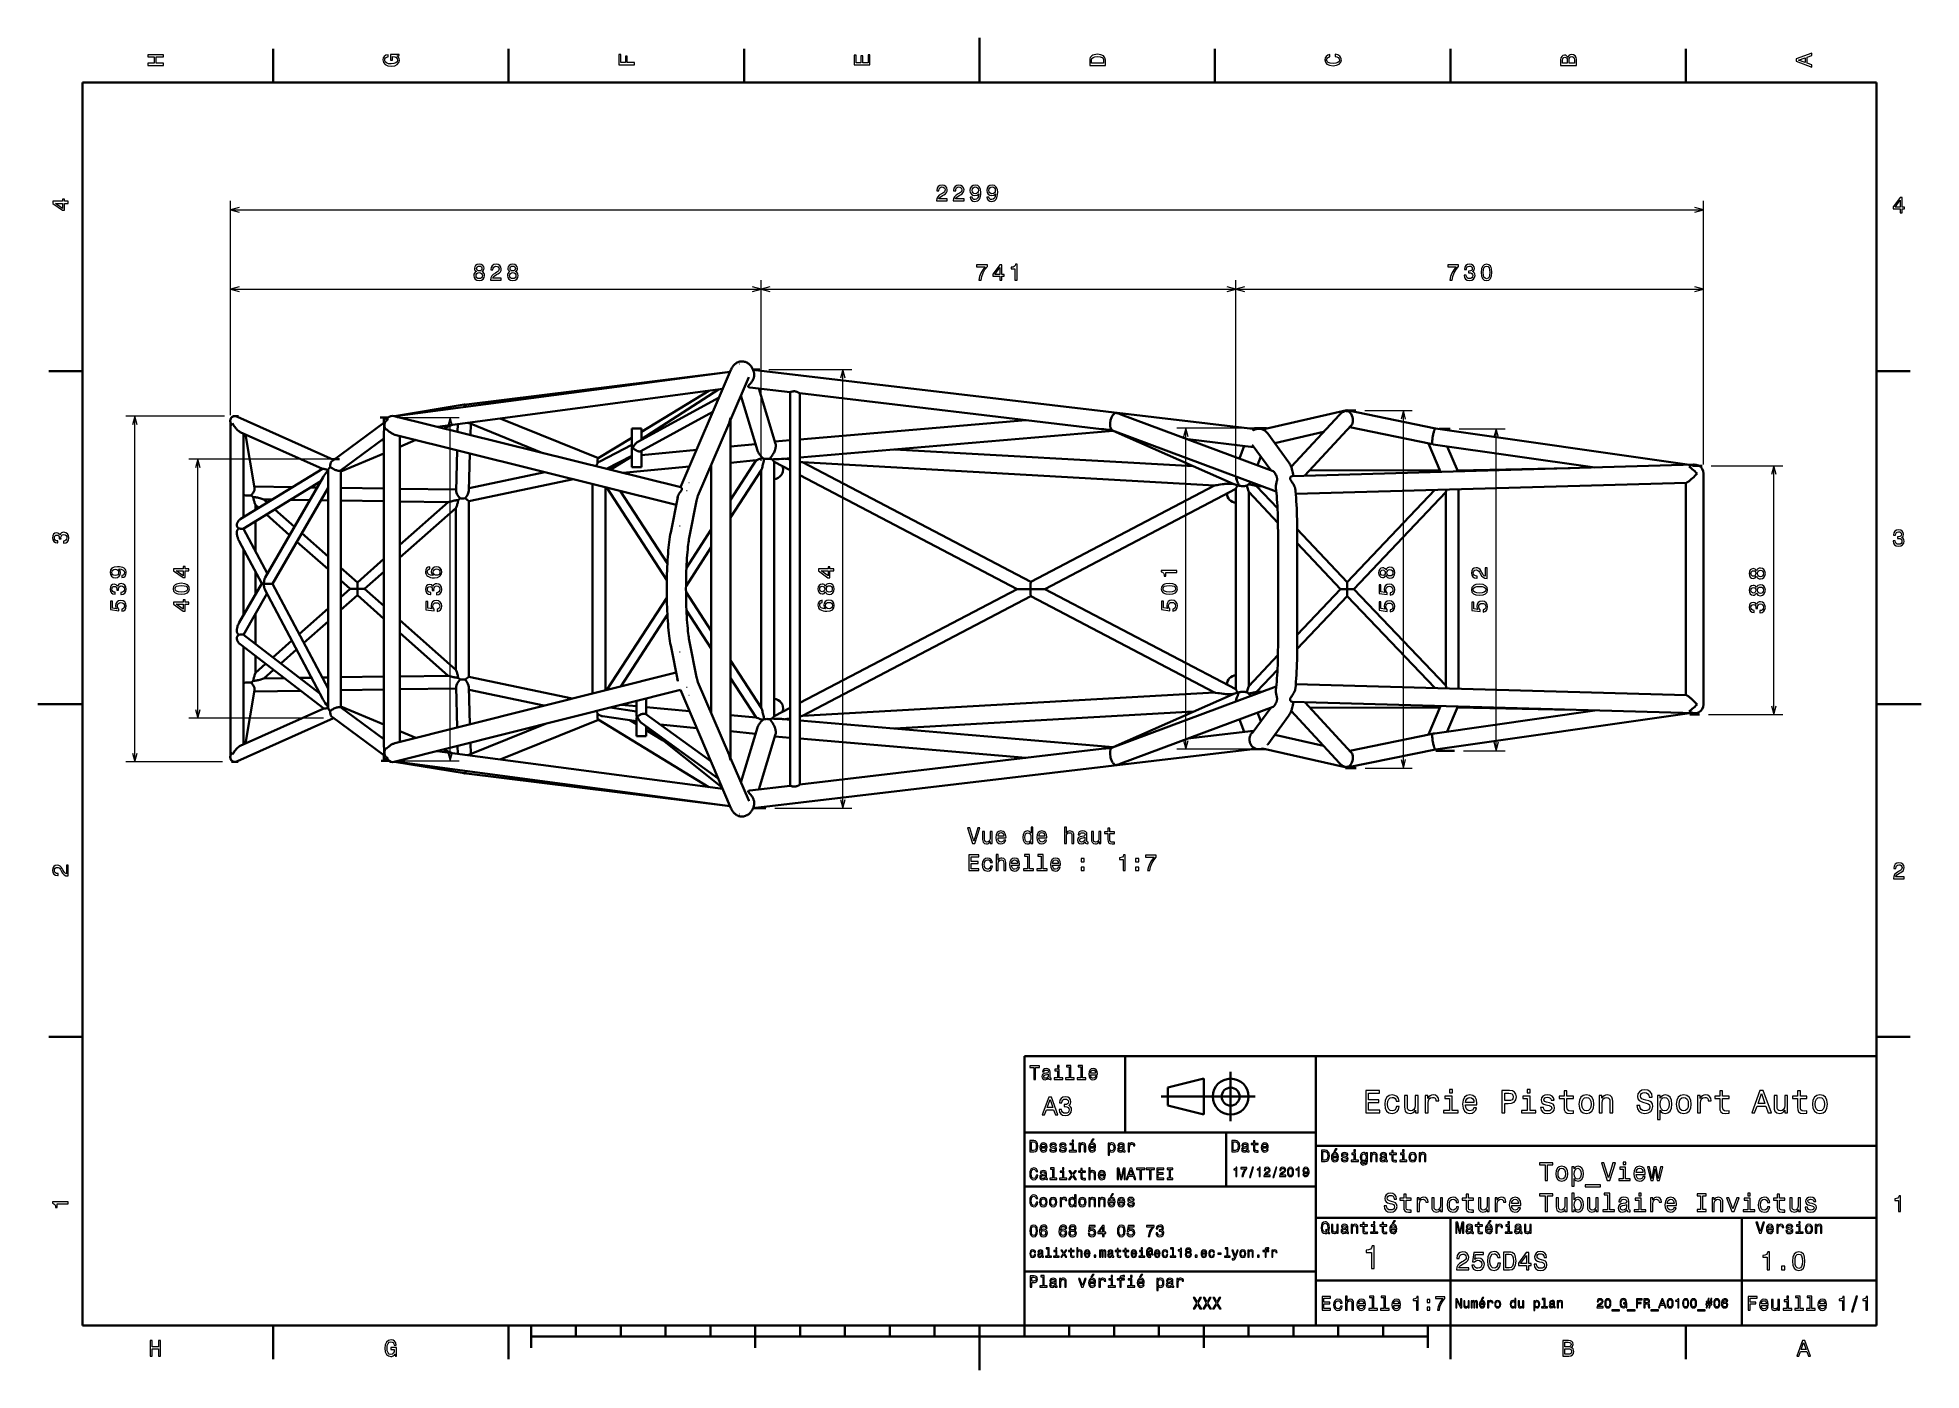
# Model space of a CAD drawing. Extents: x 0 to 420, y 0 to 297.
import ezdxf

# ---------------------------------------------------------------- set-up
doc = ezdxf.new("R2010")
doc.units = 0

msp = doc.modelspace()

# ---------------------------------------------------------------- linework, layer by layer
at = {"color": 7, "lineweight": 35, "ltscale": 0.1875}
for p, q in [((52.5, 287), (52.5, 294.5)), ((105, 287), (105, 294.5)), ((157.5, 287), (157.5, 294.5)), ((262.5, 287), (262.5, 294.5)), ((315, 287), (315, 294.5)), ((367.5, 287), (367.5, 294.5)), ((10, 222.699997), (2.5, 222.699997)), ((410, 222.699997), (417.5, 222.699997)), ((10, 74.300003), (2.5, 74.300003)), ((410, 74.300003), (417.5, 74.300003)), ((52.5, 10), (52.5, 2.5)), ((105, 10), (105, 2.5)), ((315, 10), (315, 2.5)), ((367.5, 10), (367.5, 2.5))]:
    msp.add_line(p, q, dxfattribs=at)
at = {"color": 7, "lineweight": 35, "ltscale": 0.25}
for p, q in [((210, 287), (210, 297)), ((10, 148.5), (0, 148.5)), ((410, 148.5), (420, 148.5)), ((315, 10), (315, 20)), ((210, 10), (210, 0))]:
    msp.add_line(p, q, dxfattribs=at)
at = {"color": 7, "lineweight": 35}
for p, q in [((410, 287), (10, 287)), ((10, 287), (10, 10)), ((410, 10), (410, 287)), ((143.368027, 196.797501), (154.591263, 223.008408)), ((271.538483, 209.740616), (159.485641, 223.005051)), ((154.386566, 222.53035), (79.673996, 212.627365)), ((152.751114, 218.710907), (89.127907, 210.277802)), ((154.3992, 222.55983), (95.00824, 215.202209)), ((134.650742, 207.541397), (151.817032, 218.587082)), ((151.938309, 216.812653), (133.802567, 206.920258)), ((167.767807, 217.996796), (167.767807, 130.281616)), ((237.170181, 209.781097), (169.910248, 217.743088)), ((169.910675, 217.743256), (169.910675, 130.535156)), ((43.030865, 137.404343), (43.030865, 210.874069)), ((65.996368, 202.926422), (44.555939, 212.518188)), ((143.387634, 196.792618), (79.475388, 212.676727)), ((103.132126, 212.134003), (125.011452, 203.274338)), ((154.464813, 136.210907), (154.464813, 212.067505)), ((220.366592, 211.770248), (169.91069, 207.468445)), ((275.483734, 200.399643), (241.532578, 213.052216)), ((311.687561, 209.899307), (291.919342, 213.96582)), ((63.513912, 200.906967), (45.167721, 209.114471)), ((77.207291, 139.371887), (77.207291, 208.906525)), ((142.376373, 192.922272), (79.654396, 208.510559)), ((80.778717, 140.053879), (80.778717, 208.23114)), ((239.790863, 209.411835), (169.91069, 203.453934)), ((276.169678, 195.875259), (239.66275, 209.480301)), ((239.773438, 209.410339), (266.562714, 197.568375)), ((311.129059, 206.371384), (347.213684, 201.223373)), ((311.685974, 209.899536), (368.307495, 201.821625)), ((150.179108, 146.462143), (150.179108, 201.816284)), ((164.211578, 202.492508), (164.211578, 145.783859)), ((262.38501, 197.202805), (170.520325, 202.41156)), ((170.524109, 202.411346), (221.473801, 175.723694)), ((257.729095, 201.473221), (191.033798, 205.254868)), ((279.77359, 199.310669), (369.400421, 201.852615)), ((63.513809, 200.90712), (45.182056, 189.659866)), ((63.133995, 198.160049), (45.839596, 187.549271)), ((50.747032, 176.705399), (63.664127, 199.078201)), ((64.745148, 199.338028), (64.745148, 149.091415)), ((67.602287, 200.442001), (67.602287, 147.836411)), ((119.46463, 198.616608), (96.131432, 193.690186)), ((123.745148, 150.857285), (123.745148, 197.55278)), ((161.354431, 200.682251), (161.354431, 147.588486)), ((169.91069, 199.507294), (218.393509, 174.111786)), ((280.523834, 195.330338), (367.538086, 197.798187)), ((312.680542, 200.531525), (283.691864, 200.602341)), ((341.737091, 201.068329), (316.554749, 200.549408)), ((367.459412, 150.482452), (367.459412, 197.796158)), ((367.459412, 150.482483), (367.459412, 197.796005)), ((367.459412, 150.482452), (367.459412, 197.795959)), ((371.459412, 148.424927), (371.459412, 199.853485)), ((52.395748, 175.275314), (64.745148, 196.664886)), ((96.131432, 154.588226), (96.131432, 193.690186)), ((126.602287, 151.575684), (126.602287, 196.842697)), ((140.286194, 176.067535), (126.816101, 196.789566)), ((262.385956, 197.203308), (221.468872, 175.721115)), ((267.173706, 196.489975), (224.550568, 174.112076)), ((267.173706, 151.773148), (267.173706, 196.502747)), ((270.030853, 152.487579), (270.030853, 195.780045)), ((291.995209, 175.640732), (311.507538, 196.209122)), ((293.471893, 174.083771), (313.955994, 195.676544)), ((313.955994, 152.591095), (313.955994, 195.676544)), ((316.813141, 151.9189), (316.813141, 196.359604)), ((93.274284, 156.126053), (93.274284, 192.156723)), ((50.696392, 173.906097), (63.574215, 149.612564)), ((52.395817, 175.275421), (64.745148, 151.978912)), ((218.393524, 174.111786), (169.91069, 148.763535)), ((221.473953, 172.498245), (170.538895, 145.867905)), ((221.46904, 172.500809), (262.374359, 151.074448)), ((224.550552, 174.112076), (267.173706, 151.785904)), ((311.492615, 152.069809), (291.995209, 172.527191)), ((313.955994, 152.591095), (293.471893, 174.083771)), ((140.287186, 172.152771), (126.933044, 151.658844)), ((45.838516, 163.965561), (62.920372, 150.846008)), ((45.123531, 161.812744), (63.775352, 147.487427)), ((45.888008, 139.486176), (45.888008, 161.225616)), ((142.34111, 155.532944), (79.647087, 139.769348)), ((143.351166, 151.662399), (79.48069, 135.603012)), ((96.131432, 154.588226), (119.206917, 149.716202)), ((154.591263, 125.270012), (143.296234, 151.64859)), ((276.169678, 152.403152), (239.66275, 138.798111)), ((280.523834, 152.948074), (367.538086, 150.480225)), ((63.774551, 147.488052), (45.167686, 139.163925)), ((63.774551, 147.488052), (45.167686, 139.163925)), ((262.373413, 151.074951), (170.535126, 145.867691)), ((239.773438, 138.868073), (266.562714, 150.710037)), ((275.483734, 147.878769), (241.532562, 135.226196)), ((279.77359, 148.967743), (369.40271, 146.42572)), ((312.680328, 147.746887), (283.692078, 147.676071)), ((311.505493, 141.960724), (347.213806, 147.055054)), ((341.778748, 147.209229), (316.554535, 147.729004)), ((65.996368, 145.35199), (44.555939, 135.760239)), ((65.996368, 145.35199), (44.555939, 135.760223)), ((103.13221, 136.14444), (125.01152, 145.004105)), ((149.673386, 129.975464), (124.982376, 145.02179)), ((134.693222, 144.235703), (151.742538, 131.922958)), ((135.689468, 143.386841), (152.614349, 129.886993)), ((239.790863, 138.866577), (169.91069, 144.824478)), ((257.729034, 146.805191), (191.033905, 143.023544)), ((311.685974, 138.378891), (368.307709, 146.456818)), ((311.685974, 138.378876), (368.307495, 146.456787)), ((220.366516, 136.508163), (169.91069, 140.809967)), ((154.386566, 125.74807), (79.672516, 135.65123)), ((152.751129, 129.567505), (89.054802, 138.0103)), ((271.537567, 138.537674), (159.485626, 125.273369)), ((237.170181, 138.497314), (169.910248, 130.535324)), ((291.919342, 134.312592), (311.687561, 138.379105)), ((154.3992, 125.718582), (95.00824, 133.076202)), ((220, 10), (220, 70)), ((220, 70), (410, 70)), ((285, 10), (285, 70)), ((410, 70), (410, 10)), ((250.5, 61), (271.5, 61)), ((220, 53), (285, 53)), ((285, 50), (410, 50)), ((220, 41), (285, 41)), ((285, 34), (410, 34)), ((380, 10), (380, 34)), ((220, 22), (285, 22)), ((285, 20), (410, 20)), ((10, 10), (410, 10)), ((220, 10), (410, 10)), ((110, 7.5), (310, 7.5))]:
    msp.add_line(p, q, dxfattribs=at)
at = {"color": 7, "lineweight": 13}
for p, q in [((43.030865, 212.874069), (43.030865, 260.620422)), ((371.459412, 201.853485), (371.459412, 260.620422)), ((43.030865, 258.620422), (371.459412, 258.620422)), ((43.030865, 212.874069), (43.030865, 242.978455)), ((43.030865, 240.978455), (161.354431, 240.978455)), ((161.354431, 202.682251), (161.354431, 242.978455)), ((161.354431, 202.682251), (161.354431, 242.978455)), ((161.354431, 240.978455), (267.173706, 240.978455)), ((267.173706, 198.502747), (267.173706, 242.978699)), ((267.173706, 198.502747), (267.173706, 242.978455)), ((267.173706, 240.978699), (371.459412, 240.978699)), ((371.459412, 201.853485), (371.459412, 242.978699)), ((179.507675, 125.261993), (179.507675, 223.015884)), ((41.65255, 212.660782), (19.662876, 212.660782)), ((21.662876, 135.63382), (21.662876, 212.660782)), ((91.998337, 135.861786), (91.998337, 212.367966)), ((304.502533, 134.173996), (304.502533, 213.884674)), ((256.029907, 138.411682), (256.029907, 209.95311)), ((325.197083, 138.099274), (325.197083, 209.836105)), ((65.276505, 203.042435), (33.731163, 203.043671)), ((35.728931, 145.325241), (35.731163, 203.043594)), ((63.744034, 145.324142), (33.728931, 145.325317)), ((41.189312, 135.63382), (19.662876, 135.63382))]:
    msp.add_line(p, q, dxfattribs=at)
at = {"color": 7, "lineweight": 35, "ltscale": 0.035786}
msp.add_line((159.560822, 223.015884), (160.992249, 223.015884), dxfattribs=at)
at = {"color": 7, "lineweight": 13, "ltscale": 0.462886}
msp.add_line((162.992249, 223.015884), (181.507675, 223.015884), dxfattribs=at)
at = {"color": 7, "lineweight": 35, "ltscale": 0.000172}
msp.add_line((152.751129, 218.710907), (152.744293, 218.709991), dxfattribs=at)
at = {"color": 7, "lineweight": 35, "ltscale": 0.000169}
msp.add_line((152.750992, 218.710892), (152.744293, 218.709991), dxfattribs=at)
at = {"color": 7, "lineweight": 35, "ltscale": 0.258255}
for p, q in [((154.464813, 211.825226), (158.531021, 221.321472)), ((158.531021, 126.95694), (154.464813, 136.453186))]:
    msp.add_line(p, q, dxfattribs=at)
at = {"color": 7, "lineweight": 35, "ltscale": 0.000323}
for p, q in [((158.531021, 221.321472), (158.536057, 221.333359)), ((147.214569, 153.385513), (147.21962, 153.373627))]:
    msp.add_line(p, q, dxfattribs=at)
at = {"color": 7, "lineweight": 35, "ltscale": 0.225814}
msp.add_line((167.767975, 217.996689), (158.79805, 219.058517), dxfattribs=at)
at = {"color": 7, "lineweight": 35, "ltscale": 0.000799}
msp.add_line((159.706879, 222.402161), (159.716507, 222.371689), dxfattribs=at)
at = {"color": 7, "lineweight": 35, "ltscale": 1.8e-05}
msp.add_line((159.716614, 222.371338), (159.7164, 222.372025), dxfattribs=at)
at = {"color": 7, "lineweight": 35, "ltscale": 0.322674}
msp.add_line((160.791412, 218.822479), (164.532532, 206.469604), dxfattribs=at)
at = {"color": 7, "lineweight": 35, "ltscale": 0.393244}
msp.add_line((79.597633, 212.646347), (95.114883, 215.223206), dxfattribs=at)
at = {"color": 7, "lineweight": 35, "ltscale": 0.001312}
for p, q in [((94.956223, 215.195404), (95.00824, 215.202209)), ((94.956223, 133.083008), (95.00824, 133.076202))]:
    msp.add_line(p, q, dxfattribs=at)
at = {"color": 7, "lineweight": 35, "ltscale": 0.439773}
msp.add_line((149.673416, 218.302963), (134.651886, 209.149063), dxfattribs=at)
at = {"color": 7, "lineweight": 35, "ltscale": 0.319311}
msp.add_line((156.788803, 217.252884), (160.490936, 205.028763), dxfattribs=at)
at = {"color": 7, "lineweight": 35, "ltscale": 5e-06}
for p, q in [((167.767807, 217.996796), (167.767975, 217.996689)), ((291.918579, 213.965851), (291.918365, 213.965805))]:
    msp.add_line(p, q, dxfattribs=at)
at = {"color": 7, "lineweight": 35, "ltscale": 0.010814}
msp.add_line((43.034527, 210.852875), (42.961006, 211.27916), dxfattribs=at)
at = {"color": 7, "lineweight": 35, "ltscale": 0.028271}
msp.add_line((43.65255, 212.660782), (44.783409, 212.660782), dxfattribs=at)
at = {"color": 7, "lineweight": 35, "ltscale": 0.3573}
for p, q in [((77.207291, 211.193909), (65.704826, 202.711288)), ((77.207291, 137.084503), (65.704826, 145.567123))]:
    msp.add_line(p, q, dxfattribs=at)
at = {"color": 7, "lineweight": 35, "ltscale": 0.044257}
msp.add_line((78.127609, 212.367966), (76.357346, 212.367966), dxfattribs=at)
at = {"color": 7, "lineweight": 35, "ltscale": 0.033184}
for p, q in [((77.207291, 210.961655), (77.207291, 212.289001)), ((77.207291, 137.316757), (77.207291, 135.98941))]:
    msp.add_line(p, q, dxfattribs=at)
at = {"color": 7, "lineweight": 35, "ltscale": 0.027233}
msp.add_line((78.298492, 212.445053), (77.218605, 212.30191), dxfattribs=at)
at = {"color": 7, "lineweight": 13, "ltscale": 0.346769}
msp.add_line((80.127594, 212.367966), (93.998337, 212.367966), dxfattribs=at)
at = {"color": 7, "lineweight": 35, "ltscale": 0.050739}
msp.add_line((90.532974, 209.928635), (92.405167, 210.712204), dxfattribs=at)
at = {"color": 7, "lineweight": 35, "ltscale": 0.043209}
msp.add_line((93.691193, 210.882675), (93.646217, 209.154907), dxfattribs=at)
at = {"color": 7, "lineweight": 35, "ltscale": 0.440573}
msp.add_line((96.282532, 211.054504), (112.617073, 204.440094), dxfattribs=at)
at = {"color": 7, "lineweight": 35, "ltscale": 0.062438}
msp.add_line((96.550949, 210.945816), (96.485954, 208.449142), dxfattribs=at)
at = {"color": 7, "lineweight": 35, "ltscale": 0.458041}
msp.add_line((150.574646, 213.627899), (134.490219, 204.854446), dxfattribs=at)
at = {"color": 7, "lineweight": 35, "ltscale": 0.440853}
msp.add_line((147.214569, 194.892899), (154.155746, 211.103439), dxfattribs=at)
at = {"color": 7, "lineweight": 35, "ltscale": 3.7e-05}
for p, q in [((154.155945, 211.103897), (154.155365, 211.102539)), ((154.155365, 137.175873), (154.15596, 137.174515))]:
    msp.add_line(p, q, dxfattribs=at)
at = {"color": 7, "lineweight": 35, "ltscale": 0.483066}
msp.add_line((273.070404, 209.709183), (291.918365, 213.965805), dxfattribs=at)
at = {"color": 7, "lineweight": 35, "ltscale": 0.395616}
msp.add_line((290.25235, 212.948578), (279.50351, 201.334732), dxfattribs=at)
at = {"color": 7, "lineweight": 35, "ltscale": 0.380295}
msp.add_line((292.902496, 210.554077), (282.569916, 199.389984), dxfattribs=at)
at = {"color": 7, "lineweight": 35, "ltscale": 0.057965}
msp.add_line((291.627716, 213.884674), (293.94632, 213.884674), dxfattribs=at)
at = {"color": 7, "lineweight": 35, "ltscale": 0.461509}
for p, q in [((310.644714, 206.467621), (292.562958, 210.18721)), ((292.562958, 138.091202), (310.644714, 141.810791))]:
    msp.add_line(p, q, dxfattribs=at)
at = {"color": 7, "lineweight": 13, "ltscale": 0.263905}
msp.add_line((295.94632, 213.884674), (306.502533, 213.884674), dxfattribs=at)
at = {"color": 7, "lineweight": 35, "ltscale": 0.467481}
msp.add_line((45.888008, 190.092987), (45.888008, 208.792236), dxfattribs=at)
at = {"color": 7, "lineweight": 35, "ltscale": 0.302573}
for p, q in [((48.379704, 196.670898), (46.32275, 208.597748)), ((48.379704, 151.607513), (46.32275, 139.680679)), ((46.32275, 139.680679), (48.379704, 151.607513))]:
    msp.add_line(p, q, dxfattribs=at)
at = {"color": 7, "lineweight": 35, "ltscale": 0.300281}
for p, q in [((77.207291, 207.64386), (67.540421, 200.514923)), ((77.207291, 140.634552), (67.540421, 147.763489))]:
    msp.add_line(p, q, dxfattribs=at)
at = {"color": 7, "lineweight": 35, "ltscale": 0.016589}
msp.add_line((76.595207, 207.192474), (77.207306, 207.448654), dxfattribs=at)
at = {"color": 7, "lineweight": 35, "ltscale": 0.096898}
msp.add_line((80.778732, 205.84613), (84.354118, 207.34256), dxfattribs=at)
at = {"color": 7, "lineweight": 35, "ltscale": 0.220351}
msp.add_line((132.509018, 207.843246), (124.982376, 203.256622), dxfattribs=at)
at = {"color": 7, "lineweight": 35, "ltscale": 0.201131}
msp.add_line((132.509003, 206.234299), (125.345169, 202.572937), dxfattribs=at)
at = {"color": 7, "lineweight": 35, "ltscale": 0.101719}
msp.add_line((132.509003, 205.795609), (132.509003, 209.864349), dxfattribs=at)
at = {"color": 7, "lineweight": 35, "ltscale": 0.053572}
for p, q in [((134.651871, 209.864349), (132.509003, 209.864349)), ((134.651871, 201.292923), (132.509003, 201.292923)), ((133.551132, 141.322632), (135.694, 141.322632))]:
    msp.add_line(p, q, dxfattribs=at)
at = {"color": 7, "lineweight": 35, "ltscale": 0.058056}
msp.add_line((134.651871, 207.542114), (134.651871, 209.864349), dxfattribs=at)
at = {"color": 7, "lineweight": 35, "ltscale": 0.140974}
for p, q in [((160.078568, 206.390427), (154.464874, 205.85733)), ((160.078568, 141.887985), (154.464874, 142.421082))]:
    msp.add_line(p, q, dxfattribs=at)
at = {"color": 7, "lineweight": 35, "ltscale": 0.085178}
for p, q in [((167.767822, 207.285751), (164.373016, 206.996307)), ((167.767822, 140.992661), (164.373016, 141.282104))]:
    msp.add_line(p, q, dxfattribs=at)
at = {"color": 7, "lineweight": 13, "ltscale": 0.448226}
msp.add_line((271.958954, 209.95311), (254.029907, 209.95311), dxfattribs=at)
at = {"color": 7, "lineweight": 35, "ltscale": 0.368531}
msp.add_line((271.06601, 205.768616), (256.426971, 207.501541), dxfattribs=at)
at = {"color": 7, "lineweight": 35, "ltscale": 0.075158}
msp.add_line((269.042755, 206.008087), (267.969452, 203.19989), dxfattribs=at)
at = {"color": 7, "lineweight": 35, "ltscale": 0.175024}
for p, q in [((274.947662, 200.599411), (270.815338, 206.250717)), ((270.815338, 142.027695), (274.947662, 147.679016))]:
    msp.add_line(p, q, dxfattribs=at)
at = {"color": 7, "lineweight": 35, "ltscale": 0.065794}
msp.add_line((271.327179, 209.95311), (273.958954, 209.95311), dxfattribs=at)
at = {"color": 7, "lineweight": 35, "ltscale": 0.199096}
for p, q in [((278.975525, 202.351807), (274.274841, 208.78038)), ((274.274841, 139.498032), (278.975525, 145.926605))]:
    msp.add_line(p, q, dxfattribs=at)
at = {"color": 7, "lineweight": 35, "ltscale": 0.279342}
for p, q in [((275.819061, 206.668564), (286.718231, 209.130035)), ((275.819061, 141.609848), (286.718231, 139.148376))]:
    msp.add_line(p, q, dxfattribs=at)
at = {"color": 7, "lineweight": 35, "ltscale": 0.172037}
msp.add_line((310.10498, 206.578644), (312.801331, 200.247421), dxfattribs=at)
at = {"color": 7, "lineweight": 35, "ltscale": 0.000777}
msp.add_line((311.009918, 206.446854), (310.980957, 206.458084), dxfattribs=at)
at = {"color": 7, "lineweight": 35, "ltscale": 0.000468}
for p, q in [((311.078064, 208.182465), (311.081268, 208.200912)), ((311.078064, 140.095947), (311.081268, 140.077499))]:
    msp.add_line(p, q, dxfattribs=at)
at = {"color": 7, "lineweight": 35, "ltscale": 0.061051}
msp.add_line((312.498444, 209.836105), (314.940491, 209.836105), dxfattribs=at)
at = {"color": 7, "lineweight": 35, "ltscale": 0.15129}
msp.add_line((314.265625, 205.92392), (316.63681, 200.356201), dxfattribs=at)
at = {"color": 7, "lineweight": 13, "ltscale": 0.256415}
msp.add_line((316.940491, 209.836105), (327.197083, 209.836105), dxfattribs=at)
at = {"color": 7, "lineweight": 35, "ltscale": 0.040965}
msp.add_line((65.637901, 203.042374), (67.276505, 203.042358), dxfattribs=at)
at = {"color": 7, "lineweight": 35, "ltscale": 0.260309}
for p, q in [((67.602287, 200.331314), (77.207306, 204.351364)), ((67.602287, 147.947098), (77.207306, 143.927048))]:
    msp.add_line(p, q, dxfattribs=at)
at = {"color": 7, "lineweight": 35, "ltscale": 0.228196}
msp.add_line((93.539612, 205.059723), (93.302086, 195.934982), dxfattribs=at)
at = {"color": 7, "lineweight": 35, "ltscale": 0.207575}
msp.add_line((96.379356, 204.353958), (96.163292, 196.053772), dxfattribs=at)
at = {"color": 7, "lineweight": 35, "ltscale": 0.160091}
msp.add_line((132.509003, 203.827789), (126.806931, 200.913513), dxfattribs=at)
at = {"color": 7, "lineweight": 35, "ltscale": 0.142114}
msp.add_line((132.509018, 203.660934), (127.654762, 200.70282), dxfattribs=at)
at = {"color": 7, "lineweight": 35, "ltscale": 0.100302}
msp.add_line((132.509003, 201.292923), (132.509003, 205.305008), dxfattribs=at)
at = {"color": 7, "lineweight": 35, "ltscale": 0.004154}
msp.add_line((132.703232, 205.578629), (132.537064, 205.578629), dxfattribs=at)
msp.add_line((132.703232, 205.578629), (132.537064, 205.578629), dxfattribs=at)
at = {"color": 7, "lineweight": 35, "ltscale": 0.091242}
msp.add_line((134.651871, 201.292923), (134.651871, 204.942596), dxfattribs=at)
at = {"color": 7, "lineweight": 35, "ltscale": 0.308622}
msp.add_line((146.941483, 205.142899), (134.651886, 203.975876), dxfattribs=at)
at = {"color": 7, "lineweight": 35, "ltscale": 0.262653}
msp.add_line((154.464874, 193.99852), (160.182205, 202.812759), dxfattribs=at)
at = {"color": 7, "lineweight": 35, "ltscale": 0.143728}
msp.add_line((160.188248, 202.813339), (154.46489, 202.269836), dxfattribs=at)
at = {"color": 7, "lineweight": 35, "ltscale": 0.001688}
msp.add_line((161.693466, 203.29747), (161.752884, 203.265381), dxfattribs=at)
at = {"color": 7, "lineweight": 35, "ltscale": 0.000825}
msp.add_line((163.820129, 202.996384), (163.853119, 202.997528), dxfattribs=at)
at = {"color": 7, "lineweight": 35, "ltscale": 0.000523}
msp.add_line((163.853088, 202.997528), (163.835052, 202.986954), dxfattribs=at)
at = {"color": 7, "lineweight": 35, "ltscale": 0.100685}
msp.add_line((164.200226, 202.498459), (167.767822, 200.62973), dxfattribs=at)
at = {"color": 7, "lineweight": 35, "ltscale": 0.033597}
msp.add_line((167.767822, 203.27124), (166.428818, 203.157074), dxfattribs=at)
at = {"color": 7, "lineweight": 35, "ltscale": 0.0518}
msp.add_line((272.72525, 203.638748), (271.985535, 201.703308), dxfattribs=at)
at = {"color": 7, "lineweight": 35, "ltscale": 4e-06}
msp.add_line((63.513878, 200.906982), (63.513809, 200.90712), dxfattribs=at)
at = {"color": 7, "lineweight": 35, "ltscale": 0.001264}
msp.add_line((64.746964, 200.569305), (64.746262, 200.518753), dxfattribs=at)
at = {"color": 7, "lineweight": 35, "ltscale": 0.003321}
for p, q in [((65.222443, 201.423691), (65.354034, 201.441864)), ((65.222443, 146.854721), (65.354034, 146.836548))]:
    msp.add_line(p, q, dxfattribs=at)
at = {"color": 7, "lineweight": 35, "ltscale": 0.432679}
msp.add_line((113.111862, 200.195465), (96.178024, 196.620163), dxfattribs=at)
at = {"color": 7, "lineweight": 35, "ltscale": 0.37256}
msp.add_line((145.340271, 201.403351), (130.504623, 199.994537), dxfattribs=at)
at = {"color": 7, "lineweight": 35, "ltscale": 0.317284}
msp.add_line((154.464874, 190.060806), (161.371384, 200.708374), dxfattribs=at)
at = {"color": 7, "lineweight": 35, "ltscale": 0.00874}
msp.add_line((166.125961, 201.208191), (166.024628, 201.542801), dxfattribs=at)
at = {"color": 7, "lineweight": 35, "ltscale": 0.000738}
msp.add_line((269.995148, 197.421204), (269.971802, 197.403137), dxfattribs=at)
at = {"color": 7, "lineweight": 35, "ltscale": 0.001191}
msp.add_line((274.929993, 200.623749), (274.882355, 200.623871), dxfattribs=at)
at = {"color": 7, "lineweight": 35, "ltscale": 0.054926}
for p, q in [((368.950745, 201.561142), (371.147797, 201.561142)), ((368.351532, 146.132568), (370.548584, 146.132568))]:
    msp.add_line(p, q, dxfattribs=at)
at = {"color": 7, "lineweight": 35, "ltscale": 0.000525}
for p, q in [((370.000061, 199.853485), (369.985291, 199.868408)), ((370.000061, 148.424927), (369.985291, 148.410004))]:
    msp.add_line(p, q, dxfattribs=at)
at = {"color": 5, "lineweight": 13, "ltscale": 0.399471}
msp.add_line((373.147797, 201.561142), (389.126648, 201.561142), dxfattribs=at)
at = {"color": 5, "lineweight": 13}
msp.add_line((387.126648, 146.132568), (387.126648, 201.561142), dxfattribs=at)
at = {"color": 7, "lineweight": 35, "ltscale": 0.015443}
for p, q in [((47.636158, 195.044067), (48.069645, 194.603973)), ((48.069645, 194.603973), (47.636158, 195.044067))]:
    msp.add_line(p, q, dxfattribs=at)
at = {"color": 7, "lineweight": 35, "ltscale": 0.214334}
msp.add_line((48.326691, 196.978271), (56.899063, 196.848724), dxfattribs=at)
at = {"color": 7, "lineweight": 35, "ltscale": 0.048703}
msp.add_line((50.405792, 194.089386), (52.353687, 194.059952), dxfattribs=at)
at = {"color": 7, "lineweight": 35, "ltscale": 0.027278}
msp.add_line((51.222652, 193.365997), (50.405792, 194.089386), dxfattribs=at)
at = {"color": 7, "lineweight": 35, "ltscale": 0.108545}
msp.add_line((56.352745, 193.999512), (60.694054, 193.933899), dxfattribs=at)
at = {"color": 7, "lineweight": 35, "ltscale": 0.035789}
msp.add_line((60.898155, 196.788269), (62.329552, 196.766647), dxfattribs=at)
at = {"color": 7, "lineweight": 35, "ltscale": 0.039959}
msp.add_line((63.147003, 193.89682), (64.745186, 193.872665), dxfattribs=at)
at = {"color": 7, "lineweight": 35, "ltscale": 0.240152}
for p, q in [((67.602325, 196.686951), (77.207321, 196.541794)), ((67.602325, 193.829483), (77.207321, 193.684311)), ((67.602325, 154.448929), (77.207321, 154.594101)), ((67.602325, 151.591461), (77.207321, 151.736618))]:
    msp.add_line(p, q, dxfattribs=at)
at = {"color": 7, "lineweight": 35, "ltscale": 0.313356}
for p, q in [((80.778748, 196.487808), (93.311554, 196.298401)), ((80.778748, 151.790604), (93.311554, 151.980011))]:
    msp.add_line(p, q, dxfattribs=at)
at = {"color": 7, "lineweight": 35, "ltscale": 0.268613}
msp.add_line((80.778748, 193.630341), (91.522034, 193.467972), dxfattribs=at)
at = {"color": 7, "lineweight": 35, "ltscale": 0.358397}
msp.add_line((80.778748, 183.975891), (91.522034, 193.467972), dxfattribs=at)
at = {"color": 7, "lineweight": 35, "ltscale": 0.015138}
msp.add_line((94.186607, 194.340118), (93.755226, 193.915207), dxfattribs=at)
at = {"color": 7, "lineweight": 35, "ltscale": 0.025994}
for p, q in [((96.131432, 193.690186), (95.32383, 194.345078)), ((95.32383, 153.933334), (96.131432, 154.588226))]:
    msp.add_line(p, q, dxfattribs=at)
at = {"color": 7, "lineweight": 35, "ltscale": 0.483763}
msp.add_line((140.410599, 179.807938), (129.864349, 196.031982), dxfattribs=at)
at = {"color": 7, "lineweight": 35, "ltscale": 0.200297}
for p, q in [((141.145081, 186.748016), (142.711975, 194.605164)), ((145.348038, 185.909851), (146.914932, 193.766998)), ((142.711975, 153.673248), (141.145081, 161.530396))]:
    msp.add_line(p, q, dxfattribs=at)
at = {"color": 7, "lineweight": 35, "ltscale": 2.4e-05}
msp.add_line((142.734512, 194.756104), (142.734238, 194.755203), dxfattribs=at)
at = {"color": 7, "lineweight": 35, "ltscale": 0.000322}
for p, q in [((147.209457, 194.881073), (147.214569, 194.892899)), ((158.525909, 126.968765), (158.531021, 126.956947))]:
    msp.add_line(p, q, dxfattribs=at)
at = {"color": 7, "lineweight": 35, "ltscale": 0.001094}
msp.add_line((267.506195, 197.180054), (267.544159, 197.201813), dxfattribs=at)
at = {"color": 7, "lineweight": 35, "ltscale": 0.237081}
msp.add_line((276.541656, 188.88504), (270.030853, 195.780045), dxfattribs=at)
at = {"color": 7, "lineweight": 35, "ltscale": 0.030734}
msp.add_line((272.998779, 197.057022), (271.769409, 197.060028), dxfattribs=at)
at = {"color": 7, "lineweight": 35, "ltscale": 0.170043}
msp.add_line((276.439209, 192.1147), (271.769409, 197.060028), dxfattribs=at)
at = {"color": 7, "lineweight": 35, "ltscale": 0.028649}
msp.add_line((48.548859, 192.871506), (48.548859, 191.72554), dxfattribs=at)
at = {"color": 7, "lineweight": 35, "ltscale": 0.025527}
msp.add_line((49.313297, 192.19455), (48.548859, 192.871506), dxfattribs=at)
at = {"color": 7, "lineweight": 35, "ltscale": 0.166972}
msp.add_line((48.548859, 189.211502), (48.548859, 182.532608), dxfattribs=at)
at = {"color": 7, "lineweight": 35, "ltscale": 0.17328}
msp.add_line((56.179264, 186.114182), (50.990299, 190.709427), dxfattribs=at)
at = {"color": 7, "lineweight": 35, "ltscale": 0.146036}
msp.add_line((57.27277, 188.008148), (52.899654, 191.88089), dxfattribs=at)
at = {"color": 7, "lineweight": 35, "ltscale": 0.416853}
msp.add_line((80.778748, 181.116455), (93.274284, 192.156723), dxfattribs=at)
at = {"color": 7, "lineweight": 35, "ltscale": 0.268311}
msp.add_line((44.920441, 184.8022), (49.947052, 175.319656), dxfattribs=at)
at = {"color": 7, "lineweight": 35, "ltscale": 0.284725}
msp.add_line((45.8773, 187.572388), (51.211422, 177.50975), dxfattribs=at)
at = {"color": 7, "lineweight": 35, "ltscale": 0.00067}
msp.add_line((45.888008, 187.55217), (45.888008, 187.578964), dxfattribs=at)
at = {"color": 7, "lineweight": 35, "ltscale": 0.194859}
msp.add_line((64.745186, 181.390762), (58.910011, 186.558243), dxfattribs=at)
at = {"color": 7, "lineweight": 35, "ltscale": 0.253694}
msp.add_line((144.656845, 178.877747), (150.179153, 187.391342), dxfattribs=at)
at = {"color": 7, "lineweight": 35, "ltscale": 0.321429}
for p, q in [((276.557159, 174.139206), (276.557159, 186.996353)), ((280.842865, 174.139206), (280.842865, 186.996353)), ((276.557159, 161.282059), (276.557159, 174.139206)), ((280.842865, 161.282059), (280.842865, 174.139206))]:
    msp.add_line(p, q, dxfattribs=at)
at = {"color": 7, "lineweight": 35, "ltscale": 0.406124}
msp.add_line((291.995209, 175.640732), (280.842072, 187.452011), dxfattribs=at)
at = {"color": 7, "lineweight": 35, "ltscale": 0.367163}
msp.add_line((45.888008, 168.290405), (45.888008, 182.976929), dxfattribs=at)
at = {"color": 7, "lineweight": 35, "ltscale": 0.231375}
msp.add_line((64.745186, 178.528427), (57.816544, 184.664276), dxfattribs=at)
at = {"color": 7, "lineweight": 35, "ltscale": 0.197354}
msp.add_line((71.291466, 175.593521), (77.207321, 180.820404), dxfattribs=at)
at = {"color": 7, "lineweight": 35, "ltscale": 0.258226}
msp.add_line((144.558212, 174.787979), (150.179153, 183.453644), dxfattribs=at)
at = {"color": 7, "lineweight": 35, "ltscale": 0.352309}
msp.add_line((290.518188, 174.083771), (280.842926, 184.329941), dxfattribs=at)
at = {"color": 7, "lineweight": 35, "ltscale": 0.126473}
msp.add_line((48.548859, 177.957367), (48.548859, 172.898453), dxfattribs=at)
at = {"color": 7, "lineweight": 35, "ltscale": 0.123195}
msp.add_line((71.291466, 175.593521), (67.602325, 178.86055), dxfattribs=at)
at = {"color": 7, "lineweight": 35, "ltscale": 0.143433}
msp.add_line((72.907784, 174.162155), (77.207321, 177.960953), dxfattribs=at)
at = {"color": 7, "lineweight": 35, "ltscale": 0.250615}
msp.add_line((49.947086, 175.319901), (44.934219, 166.638657), dxfattribs=at)
at = {"color": 7, "lineweight": 35, "ltscale": 0.263691}
msp.add_line((51.131344, 173.085571), (45.856964, 163.951385), dxfattribs=at)
at = {"color": 7, "lineweight": 35, "ltscale": 6e-06}
msp.add_line((49.947086, 175.319641), (49.947086, 175.319901), dxfattribs=at)
at = {"color": 7, "lineweight": 35, "ltscale": 0.000467}
msp.add_line((51.161793, 175.280884), (51.18045, 175.280548), dxfattribs=at)
at = {"color": 7, "lineweight": 35, "ltscale": 0.069234}
msp.add_line((69.675568, 174.162186), (67.602325, 175.998215), dxfattribs=at)
at = {"color": 7, "lineweight": 35, "ltscale": 0.069302}
msp.add_line((69.675568, 174.162186), (67.602325, 172.322067), dxfattribs=at)
at = {"color": 7, "lineweight": 35, "ltscale": 0.123315}
msp.add_line((71.291451, 172.731216), (67.602325, 169.456924), dxfattribs=at)
at = {"color": 7, "lineweight": 35, "ltscale": 0.040377}
msp.add_line((71.290642, 174.163086), (69.675568, 174.162186), dxfattribs=at)
at = {"color": 7, "lineweight": 35, "ltscale": 0.035761}
msp.add_line((71.290642, 174.163086), (71.291466, 175.593521), dxfattribs=at)
at = {"color": 7, "lineweight": 35, "ltscale": 0.040429}
msp.add_line((71.290642, 174.163086), (72.907784, 174.162155), dxfattribs=at)
at = {"color": 7, "lineweight": 35, "ltscale": 0.035797}
msp.add_line((71.290642, 174.163086), (71.291451, 172.731216), dxfattribs=at)
at = {"color": 7, "lineweight": 35, "ltscale": 0.197554}
msp.add_line((77.207321, 167.492249), (71.291451, 172.731216), dxfattribs=at)
at = {"color": 7, "lineweight": 35, "ltscale": 0.143578}
msp.add_line((77.207321, 170.354584), (72.907784, 174.162155), dxfattribs=at)
at = {"color": 7, "lineweight": 35, "ltscale": 0.257821}
msp.add_line((150.179153, 164.780228), (144.558548, 173.426819), dxfattribs=at)
at = {"color": 7, "lineweight": 35, "ltscale": 0.073952}
msp.add_line((221.351593, 174.110611), (218.393524, 174.111786), dxfattribs=at)
at = {"color": 7, "lineweight": 35, "ltscale": 0.001609}
msp.add_line((221.351593, 174.110611), (221.351669, 174.174988), dxfattribs=at)
at = {"color": 7, "lineweight": 35, "ltscale": 0.003072}
msp.add_line((221.351593, 174.110611), (221.474457, 174.110672), dxfattribs=at)
at = {"color": 7, "lineweight": 35, "ltscale": 0.001606}
msp.add_line((221.351593, 174.110611), (221.351669, 174.046356), dxfattribs=at)
at = {"color": 7, "lineweight": 35, "ltscale": 0.076897}
msp.add_line((224.550568, 174.112076), (221.474686, 174.110672), dxfattribs=at)
at = {"color": 7, "lineweight": 35, "ltscale": 0.405143}
msp.add_line((280.841827, 160.770157), (291.995209, 172.527191), dxfattribs=at)
at = {"color": 7, "lineweight": 35, "ltscale": 0.351451}
msp.add_line((280.842926, 163.884857), (290.518188, 174.083771), dxfattribs=at)
at = {"color": 7, "lineweight": 35, "ltscale": 0.036881}
msp.add_line((291.993408, 174.082062), (290.518188, 174.083771), dxfattribs=at)
at = {"color": 7, "lineweight": 35, "ltscale": 0.038967}
msp.add_line((291.995209, 175.640732), (291.993408, 174.082062), dxfattribs=at)
at = {"color": 7, "lineweight": 35, "ltscale": 0.036962}
msp.add_line((293.471893, 174.083771), (291.993408, 174.082062), dxfattribs=at)
at = {"color": 7, "lineweight": 35, "ltscale": 0.038872}
msp.add_line((291.993408, 174.082062), (291.995209, 172.527191), dxfattribs=at)
at = {"color": 7, "lineweight": 35, "ltscale": 0.168232}
msp.add_line((48.548859, 168.613205), (48.548859, 161.883926), dxfattribs=at)
at = {"color": 7, "lineweight": 35, "ltscale": 0.214577}
msp.add_line((64.745186, 169.786209), (58.325855, 164.08873), dxfattribs=at)
at = {"color": 7, "lineweight": 35, "ltscale": 0.477219}
msp.add_line((140.413147, 168.42099), (129.991852, 152.427948), dxfattribs=at)
at = {"color": 7, "lineweight": 35, "ltscale": 0.253189}
msp.add_line((150.179153, 160.84845), (144.659531, 169.339691), dxfattribs=at)
at = {"color": 7, "lineweight": 35, "ltscale": 0.00194}
msp.add_line((45.888008, 163.927551), (45.888008, 164.005157), dxfattribs=at)
at = {"color": 7, "lineweight": 35, "ltscale": 0.180052}
msp.add_line((64.745186, 166.921066), (59.358707, 162.140289), dxfattribs=at)
at = {"color": 7, "lineweight": 35, "ltscale": 0.417275}
msp.add_line((93.274284, 156.126053), (80.778748, 167.191803), dxfattribs=at)
at = {"color": 7, "lineweight": 35, "ltscale": 0.358947}
msp.add_line((91.527618, 154.810532), (80.778748, 164.329468), dxfattribs=at)
at = {"color": 7, "lineweight": 35, "ltscale": 0.140993}
msp.add_line((56.67651, 162.624863), (52.458527, 158.881165), dxfattribs=at)
at = {"color": 7, "lineweight": 35, "ltscale": 0.117671}
msp.add_line((57.709366, 160.676422), (54.189102, 157.552002), dxfattribs=at)
at = {"color": 7, "lineweight": 35, "ltscale": 0.200293}
msp.add_line((146.914902, 154.511566), (145.348038, 162.368561), dxfattribs=at)
at = {"color": 7, "lineweight": 35, "ltscale": 0.094271}
msp.add_line((48.548859, 159.181992), (48.548859, 155.411133), dxfattribs=at)
at = {"color": 7, "lineweight": 35, "ltscale": 0.076134}
msp.add_line((50.826519, 157.432663), (48.548859, 155.411133), dxfattribs=at)
at = {"color": 7, "lineweight": 35, "ltscale": 0.072106}
msp.add_line((52.557091, 156.103516), (50.399967, 154.188934), dxfattribs=at)
at = {"color": 7, "lineweight": 35, "ltscale": 0.316806}
msp.add_line((161.371368, 147.562424), (154.464874, 158.187195), dxfattribs=at)
at = {"color": 7, "lineweight": 35, "ltscale": 0.236476}
msp.add_line((270.030853, 152.487579), (276.540894, 159.349976), dxfattribs=at)
at = {"color": 7, "lineweight": 35, "ltscale": 0.169162}
msp.add_line((271.780518, 151.218399), (276.437469, 156.12738), dxfattribs=at)
at = {"color": 7, "lineweight": 35, "ltscale": 0.015438}
msp.add_line((48.069508, 153.674286), (47.636158, 153.234344), dxfattribs=at)
msp.add_line((48.069508, 153.674286), (47.636158, 153.234344), dxfattribs=at)
at = {"color": 7, "lineweight": 35, "ltscale": 0.257083}
msp.add_line((48.326691, 151.30014), (58.608849, 151.455536), dxfattribs=at)
at = {"color": 7, "lineweight": 35, "ltscale": 0.114018}
msp.add_line((50.399967, 154.188934), (54.960167, 154.257858), dxfattribs=at)
at = {"color": 7, "lineweight": 35, "ltscale": 0.066324}
msp.add_line((58.410255, 154.309998), (61.062916, 154.350098), dxfattribs=at)
at = {"color": 7, "lineweight": 35, "ltscale": 0.012668}
msp.add_line((62.058937, 151.507675), (62.565601, 151.515335), dxfattribs=at)
at = {"color": 7, "lineweight": 35, "ltscale": 0.031909}
msp.add_line((63.468956, 154.386459), (64.745186, 154.405746), dxfattribs=at)
at = {"color": 7, "lineweight": 35, "ltscale": 0.268752}
msp.add_line((80.778748, 154.648071), (91.527618, 154.810532), dxfattribs=at)
at = {"color": 7, "lineweight": 35, "ltscale": 0.227108}
msp.add_line((93.538483, 143.262192), (93.302086, 152.34343), dxfattribs=at)
at = {"color": 7, "lineweight": 35, "ltscale": 0.015134}
msp.add_line((93.755333, 154.363098), (94.186607, 153.938293), dxfattribs=at)
at = {"color": 7, "lineweight": 35, "ltscale": 0.206282}
msp.add_line((96.378014, 143.976151), (96.163292, 152.22464), dxfattribs=at)
at = {"color": 7, "lineweight": 35, "ltscale": 0.427115}
msp.add_line((96.178024, 151.658249), (112.894104, 148.128922), dxfattribs=at)
at = {"color": 7, "lineweight": 35, "ltscale": 2.3e-05}
msp.add_line((142.697189, 153.704254), (142.697433, 153.703369), dxfattribs=at)
at = {"color": 7, "lineweight": 35, "ltscale": 0.001449}
msp.add_line((142.723404, 153.61644), (142.711975, 153.673248), dxfattribs=at)
at = {"color": 7, "lineweight": 35, "ltscale": 0.440864}
msp.add_line((154.15593, 137.174561), (147.214569, 153.385513), dxfattribs=at)
at = {"color": 7, "lineweight": 35, "ltscale": 0.262079}
msp.add_line((160.178314, 145.466019), (154.464874, 154.255417), dxfattribs=at)
at = {"color": 7, "lineweight": 35, "ltscale": 0.03045}
msp.add_line((272.998505, 151.221375), (271.780518, 151.218399), dxfattribs=at)
at = {"color": 7, "lineweight": 35, "ltscale": 0.004272}
msp.add_line((64.748878, 147.69249), (64.746544, 147.863358), dxfattribs=at)
at = {"color": 7, "lineweight": 35, "ltscale": 0.149053}
msp.add_line((133.551132, 146.848663), (127.652298, 147.715179), dxfattribs=at)
at = {"color": 7, "lineweight": 35, "ltscale": 0.087272}
msp.add_line((133.551178, 147.994568), (130.075943, 148.32457), dxfattribs=at)
at = {"color": 7, "lineweight": 35, "ltscale": 0.082575}
msp.add_line((133.551132, 149.198364), (133.551132, 145.895355), dxfattribs=at)
at = {"color": 7, "lineweight": 35, "ltscale": 0.089524}
msp.add_line((135.694, 149.737152), (135.694, 146.156204), dxfattribs=at)
at = {"color": 7, "lineweight": 35, "ltscale": 0.242243}
msp.add_line((145.340347, 146.875046), (135.694031, 147.791077), dxfattribs=at)
at = {"color": 7, "lineweight": 35, "ltscale": 0.100644}
msp.add_line((167.767822, 147.643188), (164.200241, 145.777939), dxfattribs=at)
at = {"color": 7, "lineweight": 35, "ltscale": 0.008858}
msp.add_line((166.125961, 147.070221), (166.02327, 146.73111), dxfattribs=at)
at = {"color": 7, "lineweight": 35, "ltscale": 0.001154}
msp.add_line((267.50473, 151.099197), (267.544769, 151.076263), dxfattribs=at)
at = {"color": 7, "lineweight": 35, "ltscale": 0.000625}
msp.add_line((269.995209, 150.857117), (269.975464, 150.872437), dxfattribs=at)
at = {"color": 7, "lineweight": 35, "ltscale": 0.001199}
msp.add_line((274.929901, 147.654663), (274.881927, 147.654541), dxfattribs=at)
at = {"color": 7, "lineweight": 35, "ltscale": 0.380296}
msp.add_line((282.569916, 148.888443), (292.902496, 137.724335), dxfattribs=at)
at = {"color": 7, "lineweight": 35, "ltscale": 0.172039}
msp.add_line((312.801361, 148.031067), (310.10498, 141.699783), dxfattribs=at)
at = {"color": 7, "lineweight": 35, "ltscale": 0.151293}
msp.add_line((316.636871, 147.922287), (314.265625, 142.354492), dxfattribs=at)
at = {"color": 7, "lineweight": 35, "ltscale": 0.009796}
msp.add_line((65.744034, 145.324066), (66.13588, 145.324051), dxfattribs=at)
at = {"color": 7, "lineweight": 35, "ltscale": 0.457522}
msp.add_line((96.282555, 137.223907), (113.245476, 144.092773), dxfattribs=at)
at = {"color": 7, "lineweight": 35, "ltscale": 0.191449}
msp.add_line((133.551132, 144.682816), (125.97448, 145.795792), dxfattribs=at)
at = {"color": 7, "lineweight": 35, "ltscale": 0.044337}
msp.add_line((133.551163, 143.982422), (132.036713, 144.905289), dxfattribs=at)
at = {"color": 7, "lineweight": 35, "ltscale": 0.02073}
msp.add_line((133.551178, 144.407074), (132.725677, 144.485458), dxfattribs=at)
at = {"color": 7, "lineweight": 35, "ltscale": 0.100491}
msp.add_line((133.551132, 145.342285), (133.551132, 141.322632), dxfattribs=at)
at = {"color": 7, "lineweight": 35, "ltscale": 0.003451}
msp.add_line((133.587372, 145.608353), (133.725418, 145.608353), dxfattribs=at)
msp.add_line((133.587372, 145.608353), (133.725418, 145.608353), dxfattribs=at)
at = {"color": 7, "lineweight": 35, "ltscale": 0.448112}
msp.add_line((135.572815, 146.243713), (150.104095, 135.749451), dxfattribs=at)
at = {"color": 7, "lineweight": 35, "ltscale": 0.051515}
msp.add_line((135.694, 143.383224), (135.694, 141.322632), dxfattribs=at)
at = {"color": 7, "lineweight": 35, "ltscale": 0.204274}
msp.add_line((146.941559, 143.135498), (138.807205, 143.907944), dxfattribs=at)
at = {"color": 7, "lineweight": 35, "ltscale": 0.14363}
msp.add_line((160.184357, 145.465439), (154.46489, 146.008575), dxfattribs=at)
at = {"color": 7, "lineweight": 35, "ltscale": 0.319296}
msp.add_line((160.490814, 143.249222), (156.788864, 131.025665), dxfattribs=at)
at = {"color": 7, "lineweight": 35, "ltscale": 0.000927}
msp.add_line((163.820129, 145.282028), (163.857178, 145.280731), dxfattribs=at)
at = {"color": 7, "lineweight": 35, "ltscale": 0.000587}
msp.add_line((163.836899, 145.292603), (163.857147, 145.280731), dxfattribs=at)
at = {"color": 7, "lineweight": 35, "ltscale": 0.033569}
msp.add_line((167.767822, 145.007172), (166.429901, 145.121246), dxfattribs=at)
at = {"color": 7, "lineweight": 35, "ltscale": 0.075156}
msp.add_line((267.969482, 145.078445), (269.042755, 142.27034), dxfattribs=at)
at = {"color": 7, "lineweight": 35, "ltscale": 0.051801}
msp.add_line((271.985504, 146.575134), (272.72525, 144.639664), dxfattribs=at)
at = {"color": 7, "lineweight": 35, "ltscale": 0.395615}
msp.add_line((279.50354, 146.943649), (290.25235, 135.329834), dxfattribs=at)
at = {"color": 5, "lineweight": 13, "ltscale": 0.414452}
msp.add_line((372.548584, 146.132568), (389.126648, 146.132568), dxfattribs=at)
at = {"color": 7, "lineweight": 35, "ltscale": 0.016587}
msp.add_line((76.595284, 141.085907), (77.207306, 140.829758), dxfattribs=at)
at = {"color": 7, "lineweight": 35, "ltscale": 0.096209}
msp.add_line((80.778732, 142.432281), (84.328697, 140.946487), dxfattribs=at)
at = {"color": 7, "lineweight": 35, "ltscale": 0.044233}
msp.add_line((93.691193, 137.395782), (93.645157, 139.164505), dxfattribs=at)
at = {"color": 7, "lineweight": 35, "ltscale": 0.063668}
msp.add_line((96.550949, 137.332596), (96.48468, 139.878464), dxfattribs=at)
at = {"color": 7, "lineweight": 35, "ltscale": 0.109897}
msp.add_line((139.44783, 140.389069), (135.694016, 142.67659), dxfattribs=at)
at = {"color": 7, "lineweight": 35, "ltscale": 0.32269}
msp.add_line((164.532715, 141.809433), (160.791412, 129.455933), dxfattribs=at)
at = {"color": 7, "lineweight": 35, "ltscale": 0.368361}
msp.add_line((271.059113, 142.508972), (256.426849, 140.776855), dxfattribs=at)
at = {"color": 7, "lineweight": 35, "ltscale": 0.010816}
for p, q in [((43.034527, 137.425583), (42.961006, 136.999252)), ((42.961006, 136.999252), (43.034527, 137.425583))]:
    msp.add_line(p, q, dxfattribs=at)
at = {"color": 7, "lineweight": 35, "ltscale": 0.037792}
msp.add_line((43.189312, 135.63382), (44.700996, 135.63382), dxfattribs=at)
at = {"color": 7, "lineweight": 35, "ltscale": 0.044256}
msp.add_line((78.355171, 135.861786), (76.584923, 135.861786), dxfattribs=at)
at = {"color": 7, "lineweight": 35, "ltscale": 0.027244}
msp.add_line((78.298912, 135.833298), (77.218605, 135.976501), dxfattribs=at)
at = {"color": 7, "lineweight": 35, "ltscale": 0.393265}
msp.add_line((95.114883, 133.055206), (79.596794, 135.632202), dxfattribs=at)
at = {"color": 7, "lineweight": 13, "ltscale": 0.341079}
msp.add_line((80.355164, 135.861786), (93.998337, 135.861786), dxfattribs=at)
at = {"color": 7, "lineweight": 35, "ltscale": 0.052038}
msp.add_line((90.484909, 138.369904), (92.405022, 137.566254), dxfattribs=at)
at = {"color": 7, "lineweight": 13, "ltscale": 0.44292}
msp.add_line((271.746704, 138.411682), (254.029907, 138.411682), dxfattribs=at)
at = {"color": 7, "lineweight": 35, "ltscale": 0.079343}
msp.add_line((270.572968, 138.411682), (273.746704, 138.411682), dxfattribs=at)
at = {"color": 7, "lineweight": 35, "ltscale": 0.473475}
msp.add_line((273.069305, 138.569489), (291.54303, 134.397354), dxfattribs=at)
at = {"color": 7, "lineweight": 35, "ltscale": 0.103787}
msp.add_line((311.765839, 138.099274), (315.917328, 138.099274), dxfattribs=at)
at = {"color": 7, "lineweight": 13, "ltscale": 0.231994}
msp.add_line((317.917328, 138.099274), (327.197083, 138.099274), dxfattribs=at)
at = {"color": 7, "lineweight": 35, "ltscale": 0.225813}
msp.add_line((167.767975, 130.281723), (158.798065, 129.21991), dxfattribs=at)
at = {"color": 7, "lineweight": 35, "ltscale": 0.00962}
msp.add_line((291.54303, 134.397354), (291.918365, 134.312607), dxfattribs=at)
at = {"color": 7, "lineweight": 35, "ltscale": 0.059156}
msp.add_line((291.627716, 134.173996), (293.993958, 134.173996), dxfattribs=at)
at = {"color": 7, "lineweight": 13, "ltscale": 0.262714}
msp.add_line((295.993958, 134.173996), (306.502533, 134.173996), dxfattribs=at)
at = {"color": 7, "lineweight": 35, "ltscale": 0.066405}
msp.add_line((159.67308, 125.261993), (162.3293, 125.261993), dxfattribs=at)
at = {"color": 7, "lineweight": 35, "ltscale": 0.000677}
msp.add_line((159.708405, 125.88089), (159.716507, 125.906723), dxfattribs=at)
at = {"color": 7, "lineweight": 13, "ltscale": 0.429459}
msp.add_line((164.3293, 125.261993), (181.507675, 125.261993), dxfattribs=at)
at = {"color": 7, "lineweight": 35, "ltscale": 0.425}
msp.add_line((242.5, 53), (242.5, 70), dxfattribs=at)
at = {"color": 7, "lineweight": 35, "ltscale": 0.206155}
for p, q in [((252, 63), (260, 65)), ((260, 57), (252, 59))]:
    msp.add_line(p, q, dxfattribs=at)
at = {"color": 7, "lineweight": 35, "ltscale": 0.1}
msp.add_line((252, 59), (252, 63), dxfattribs=at)
at = {"color": 7, "lineweight": 35, "ltscale": 0.2}
msp.add_line((260, 65), (260, 57), dxfattribs=at)
at = {"color": 7, "lineweight": 35, "ltscale": 0.275}
msp.add_line((266, 55.5), (266, 66.5), dxfattribs=at)
at = {"color": 7, "lineweight": 35, "ltscale": 0.3}
msp.add_line((265, 41), (265, 53), dxfattribs=at)
at = {"color": 7, "lineweight": 35, "ltscale": 0.35}
msp.add_line((315, 20), (315, 34), dxfattribs=at)
at = {"color": 7, "lineweight": 35, "ltscale": 0.125}
for p, q in [((110, 10), (110, 5)), ((160, 10), (160, 5)), ((260, 10), (260, 5)), ((310, 10), (310, 5))]:
    msp.add_line(p, q, dxfattribs=at)
at = {"color": 7, "lineweight": 35, "ltscale": 0.0625}
for p, q in [((120, 10), (120, 7.5)), ((130, 10), (130, 7.5)), ((140, 10), (140, 7.5)), ((150, 10), (150, 7.5)), ((170, 10), (170, 7.5)), ((180, 10), (180, 7.5)), ((190, 10), (190, 7.5)), ((200, 10), (200, 7.5)), ((220, 10), (220, 7.5)), ((230, 10), (230, 7.5)), ((240, 10), (240, 7.5)), ((250, 10), (250, 7.5)), ((270, 10), (270, 7.5)), ((280, 10), (280, 7.5)), ((290, 10), (290, 7.5)), ((300, 10), (300, 7.5))]:
    msp.add_line(p, q, dxfattribs=at)
at = {"color": 7, "lineweight": 13}
for points in [[(28.083214, 290.829987), (28.083214, 291.299011), (26.439121, 291.299011), (26.439121, 292.701019), (28.083214, 292.701019), (28.083214, 293.164978), (24.583214, 293.164978), (24.583214, 292.701019), (26.010447, 292.701019), (26.010447, 291.299011), (24.583214, 291.299011), (24.583214, 290.829987)], [(80.114197, 292.922913), (80.583214, 293.008667), (80.583214, 293.260803), (78.692001, 293.260803), (78.692001, 291.984863), (79.120674, 291.984863), (79.120674, 292.771606), (79.15094, 292.771606), (79.614914, 292.71109), (79.957855, 292.549713), (80.174713, 292.302612), (80.245316, 291.994965), (80.154541, 291.652039), (79.882202, 291.384735), (79.433357, 291.213257), (78.818085, 291.15274), (78.207855, 291.208221), (77.759003, 291.3797), (77.486671, 291.652039), (77.390854, 292.020172), (77.441284, 292.272339), (77.582497, 292.479126), (77.819527, 292.630402), (78.137245, 292.716156), (78.137245, 293.215424), (77.653099, 293.08429), (77.289986, 292.837189), (77.068085, 292.489197), (76.987396, 292.050446), (77.113472, 291.475525), (77.481628, 291.041779), (78.0616, 290.764404), (78.833214, 290.668579), (79.609871, 290.764404), (80.189842, 291.041779), (80.557999, 291.450287), (80.679039, 291.964691), (80.638687, 292.252167), (80.537827, 292.509369), (80.361313, 292.731262)], [(133.083206, 290.966156), (133.083206, 291.43515), (131.474411, 291.43515), (131.474411, 292.907776), (131.055832, 292.907776), (131.055832, 291.43515), (130.006836, 291.43515), (130.006836, 293.245697), (129.583206, 293.245697), (129.583206, 290.966156)], [(185.583206, 290.940918), (185.583206, 293.159943), (185.159576, 293.159943), (185.159576, 291.404907), (183.974411, 291.404907), (183.974411, 292.968292), (183.555832, 292.968292), (183.555832, 291.404907), (182.506836, 291.404907), (182.506836, 293.119598), (182.083206, 293.119598), (182.083206, 290.940918)], [(234.583206, 291.994965), (234.583206, 290.829987), (238.083206, 290.829987), (238.083206, 291.994965), (237.97226, 292.544678), (237.634354, 292.953186), (237.084641, 293.205353), (236.333206, 293.296112), (235.566635, 293.215424), (235.264038, 293.114563), (235.021973, 292.973358), (234.694153, 292.56485), (234.613464, 292.297546)], [(235.001801, 291.959656), (235.077438, 292.342957), (235.309433, 292.605194), (235.722977, 292.761536), (236.333206, 292.811951), (236.923264, 292.7565), (237.336807, 292.600159), (237.583923, 292.332855), (237.664612, 291.959656), (237.664612, 291.299011), (235.001801, 291.299011)], [(289.282074, 292.817017), (289.705688, 292.716156), (290.008301, 292.549713), (290.194885, 292.317719), (290.255402, 292.04541), (290.164642, 291.71759), (289.892303, 291.460388), (289.448486, 291.28891), (288.833221, 291.233429), (288.222992, 291.28891), (287.774139, 291.455353), (287.501801, 291.712555), (287.405975, 292.04541), (287.456421, 292.287476), (287.597626, 292.494232), (287.824585, 292.65564), (288.137268, 292.766571), (288.137268, 293.245697), (287.658142, 293.094391), (287.295044, 292.832153), (287.068085, 292.47406), (286.987396, 292.04541), (287.113495, 291.510803), (287.466492, 291.102325), (288.046478, 290.840057), (288.833221, 290.749298), (289.619965, 290.840057), (290.199951, 291.102325), (290.558014, 291.510803), (290.679047, 292.04541), (290.583221, 292.514404), (290.315918, 292.89267), (289.877167, 293.159943), (289.282074, 293.301147)], [(341.192017, 292.630402), (340.899506, 292.983429), (340.70282, 293.074219), (340.460754, 293.104462), (340.082489, 293.03891), (339.810181, 292.842224), (339.643738, 292.524506), (339.583221, 292.080688), (339.583221, 290.835022), (343.083221, 290.835022), (343.083221, 292.151306), (343.012604, 292.620331), (342.805847, 292.968292), (342.478027, 293.18515), (342.034241, 293.260803), (341.736694, 293.215424), (341.489563, 293.094391), (341.308014, 292.897705)], [(341.035675, 291.984863), (341.035675, 291.299011), (340.001801, 291.299011), (340.001801, 292.025208), (340.032074, 292.297546), (340.122833, 292.489197), (340.279175, 292.605194), (340.511169, 292.645538), (340.743164, 292.600159), (340.904541, 292.479126), (341.005402, 292.272339)], [(342.664642, 292.095825), (342.664642, 291.299011), (341.45929, 291.299011), (341.45929, 292.050446), (341.494598, 292.368164), (341.600525, 292.595093), (341.782074, 292.731262), (342.044312, 292.776672), (342.321686, 292.731262), (342.513336, 292.605194), (342.629333, 292.393372)], [(395.583221, 290.466858), (395.583221, 290.930847), (394.554413, 291.299011), (394.554413, 292.695984), (395.583221, 293.064117), (395.583221, 293.538177), (392.078186, 292.257202), (392.078186, 291.742798)], [(394.125732, 291.460388), (392.582489, 292), (394.125732, 292.539642)], [(6.833213, 260.077362), (6.833213, 260.53125), (5.965778, 260.53125), (5.965778, 261.030548), (5.56232, 261.030548), (5.56232, 260.53125), (3.408862, 260.53125), (3.408862, 260.072327), (5.521974, 258.539185), (5.965778, 258.539185), (5.965778, 260.077362)], [(200.410538, 260.620422), (202.816162, 260.620422), (202.816162, 261.054138), (200.914871, 261.054138), (201.020767, 261.291168), (201.202347, 261.487854), (201.762146, 261.845917), (202.059677, 261.997223), (202.392532, 262.214081), (202.629578, 262.466248), (202.765732, 262.763794), (202.816162, 263.101685), (202.730438, 263.52533), (202.493393, 263.858154), (202.130295, 264.069977), (201.66127, 264.14563), (201.177124, 264.059906), (200.80896, 263.822876), (200.571945, 263.444641), (200.491257, 262.945343), (200.491257, 262.874756), (200.95018, 262.874756), (200.95018, 262.9151), (200.99556, 263.258026), (201.131729, 263.510193), (201.348587, 263.67157), (201.636063, 263.727051), (201.928558, 263.676605), (202.145432, 263.550537), (202.286621, 263.353851), (202.337051, 263.10672), (202.301758, 262.874756), (202.205933, 262.67804), (202.044556, 262.506592), (201.822647, 262.355286), (201.525101, 262.193909), (201.030869, 261.881226), (200.682877, 261.54837), (200.47612, 261.144897), (200.410538, 260.635559)], [(204.146561, 260.620422), (206.552185, 260.620422), (206.552185, 261.054138), (204.650879, 261.054138), (204.75679, 261.291168), (204.938354, 261.487854), (205.498154, 261.845917), (205.7957, 261.997223), (206.12854, 262.214081), (206.365585, 262.466248), (206.501755, 262.763794), (206.552185, 263.101685), (206.466446, 263.52533), (206.229416, 263.858154), (205.866302, 264.069977), (205.397293, 264.14563), (204.913147, 264.059906), (204.544983, 263.822876), (204.307953, 263.444641), (204.227264, 262.945343), (204.227264, 262.874756), (204.686203, 262.874756), (204.686203, 262.9151), (204.731567, 263.258026), (204.867752, 263.510193), (205.084595, 263.67157), (205.37207, 263.727051), (205.664566, 263.676605), (205.881439, 263.550537), (206.022644, 263.353851), (206.073074, 263.10672), (206.037781, 262.874756), (205.941956, 262.67804), (205.780579, 262.506592), (205.55867, 262.355286), (205.261108, 262.193909), (204.766891, 261.881226), (204.4189, 261.54837), (204.212128, 261.144897), (204.146561, 260.635559)], [(207.902756, 261.487854), (207.978394, 261.089447), (208.195267, 260.781799), (208.538193, 260.590149), (208.992081, 260.519562), (209.289642, 260.554871), (209.556931, 260.64563), (209.783875, 260.801971), (209.975525, 261.023865), (210.126816, 261.30127), (210.237762, 261.644196), (210.303329, 262.037567), (210.328552, 262.491455), (210.242798, 263.202545), (209.995697, 263.722015), (209.60231, 264.034668), (209.062698, 264.14563), (208.568451, 264.054871), (208.195267, 263.812775), (207.953186, 263.439575), (207.872498, 262.970551), (207.953186, 262.48642), (208.190201, 262.118256), (208.543228, 261.886261), (208.992081, 261.810608), (209.466156, 261.906433), (209.824219, 262.198944), (209.74353, 261.63916), (209.582138, 261.240723), (209.335037, 261.003693), (208.997131, 260.92804), (208.734879, 260.963348), (208.543228, 261.07431), (208.41716, 261.250824), (208.366714, 261.487854)], [(208.361679, 262.975616), (208.412109, 263.288269), (208.553329, 263.5354), (208.775238, 263.691742), (209.062698, 263.747223), (209.360245, 263.691742), (209.587204, 263.5354), (209.728394, 263.293335), (209.783875, 262.980652), (209.728394, 262.662933), (209.587204, 262.425903), (209.355194, 262.279633), (209.047562, 262.229218), (208.770187, 262.279633), (208.553329, 262.425903), (208.412109, 262.657898)], [(211.638763, 261.487854), (211.714417, 261.089447), (211.931274, 260.781799), (212.274216, 260.590149), (212.728104, 260.519562), (213.02565, 260.554871), (213.292938, 260.64563), (213.519882, 260.801971), (213.711533, 261.023865), (213.862839, 261.30127), (213.97377, 261.644196), (214.039352, 262.037567), (214.06456, 262.491455), (213.978821, 263.202545), (213.731705, 263.722015), (213.338333, 264.034668), (212.798706, 264.14563), (212.304459, 264.054871), (211.931274, 263.812775), (211.689194, 263.439575), (211.608505, 262.970551), (211.689194, 262.48642), (211.926224, 262.118256), (212.279251, 261.886261), (212.728104, 261.810608), (213.202164, 261.906433), (213.560242, 262.198944), (213.479553, 261.63916), (213.318161, 261.240723), (213.071045, 261.003693), (212.733139, 260.92804), (212.470901, 260.963348), (212.279251, 261.07431), (212.153168, 261.250824), (212.102737, 261.487854)], [(212.097702, 262.975616), (212.148132, 263.288269), (212.289352, 263.5354), (212.511246, 263.691742), (212.798706, 263.747223), (213.096268, 263.691742), (213.323212, 263.5354), (213.464417, 263.293335), (213.519882, 262.980652), (213.464417, 262.662933), (213.323212, 262.425903), (213.091202, 262.279633), (212.783569, 262.229218), (212.506195, 262.279633), (212.289352, 262.425903), (212.148132, 262.657898)], [(415.277374, 257.966766), (415.731262, 257.966766), (415.731262, 258.834198), (416.23056, 258.834198), (416.23056, 259.237671), (415.731262, 259.237671), (415.731262, 261.391113), (415.272339, 261.391113), (413.739197, 259.278015), (413.739197, 258.834198), (415.277374, 258.834198)], [(414.162842, 259.237671), (415.277374, 260.806091), (415.277374, 259.237671)], [(5.56232, 258.96283), (3.993876, 260.077362), (5.56232, 260.077362)], [(97.831261, 244.864624), (97.574059, 244.723404), (97.397545, 244.526718), (97.286598, 244.279602), (97.251282, 243.982056), (97.331993, 243.533203), (97.563972, 243.185226), (97.942223, 242.963318), (98.456627, 242.877594), (98.965988, 242.963318), (99.344231, 243.185226), (99.576218, 243.533203), (99.661949, 243.982056), (99.621613, 244.279602), (99.515709, 244.526718), (99.334137, 244.723404), (99.08197, 244.864624), (99.283699, 244.985657), (99.424919, 245.152084), (99.510651, 245.353821), (99.540924, 245.600937), (99.460213, 245.959), (99.248405, 246.24646), (98.905479, 246.43306), (98.456627, 246.503662), (98.002731, 246.43306), (97.659782, 246.24646), (97.442932, 245.959), (97.367287, 245.600937), (97.392502, 245.353821), (97.478233, 245.152084)], [(97.735435, 243.992142), (97.780823, 244.25943), (97.927086, 244.461166), (98.15403, 244.592285), (98.456627, 244.63768), (98.754181, 244.592285), (98.981125, 244.461166), (99.127365, 244.25943), (99.177795, 243.992142), (99.127365, 243.704681), (98.981125, 243.487823), (98.754181, 243.346603), (98.456627, 243.301224), (98.15403, 243.346603), (97.927086, 243.487823), (97.780823, 243.704681)], [(97.846397, 245.560577), (97.886726, 245.782486), (98.007774, 245.953949), (98.199425, 246.05986), (98.456627, 246.100204), (98.708786, 246.05986), (98.900421, 245.953949), (99.021461, 245.782486), (99.066856, 245.560577), (99.021461, 245.333633), (98.900421, 245.157135), (98.708786, 245.041138), (98.456627, 245.005829), (98.199425, 245.046173), (98.007774, 245.157135), (97.886726, 245.333633)], [(100.962082, 242.978455), (103.367706, 242.978455), (103.367706, 243.41217), (101.466408, 243.41217), (101.572311, 243.6492), (101.753883, 243.845886), (102.313683, 244.203949), (102.611214, 244.355255), (102.944069, 244.572113), (103.181114, 244.82428), (103.317268, 245.121826), (103.367706, 245.459717), (103.281975, 245.883347), (103.04493, 246.216202), (102.681824, 246.428024), (102.212814, 246.503662), (101.728668, 246.417938), (101.360504, 246.180908), (101.123474, 245.802658), (101.042786, 245.303375), (101.042786, 245.232773), (101.501717, 245.232773), (101.501717, 245.273117), (101.547096, 245.616058), (101.683273, 245.868225), (101.900124, 246.029602), (102.187599, 246.085083), (102.480095, 246.034653), (102.69696, 245.908569), (102.838165, 245.711884), (102.888596, 245.464767), (102.853302, 245.232773), (102.757477, 245.036087), (102.5961, 244.864624), (102.374191, 244.713318), (102.076637, 244.551941), (101.582405, 244.239258), (101.234421, 243.906403), (101.027649, 243.502945), (100.962082, 242.993576)], [(105.303284, 244.864624), (105.046082, 244.723404), (104.869568, 244.526718), (104.758629, 244.279602), (104.723312, 243.982056), (104.804016, 243.533203), (105.036003, 243.185226), (105.414246, 242.963318), (105.92865, 242.877594), (106.438019, 242.963318), (106.816261, 243.185226), (107.048248, 243.533203), (107.133972, 243.982056), (107.093636, 244.279602), (106.987732, 244.526718), (106.80616, 244.723404), (106.554001, 244.864624), (106.75573, 244.985657), (106.89695, 245.152084), (106.982674, 245.353821), (107.012947, 245.600937), (106.932243, 245.959), (106.720436, 246.24646), (106.377502, 246.43306), (105.92865, 246.503662), (105.474762, 246.43306), (105.131813, 246.24646), (104.914963, 245.959), (104.839317, 245.600937), (104.864532, 245.353821), (104.950256, 245.152084)], [(105.207458, 243.992142), (105.252853, 244.25943), (105.399109, 244.461166), (105.62606, 244.592285), (105.92865, 244.63768), (106.226204, 244.592285), (106.453156, 244.461166), (106.599396, 244.25943), (106.649826, 243.992142), (106.599396, 243.704681), (106.453156, 243.487823), (106.226204, 243.346603), (105.92865, 243.301224), (105.62606, 243.346603), (105.399109, 243.487823), (105.252853, 243.704681)], [(105.31842, 245.560577), (105.358757, 245.782486), (105.479797, 245.953949), (105.671448, 246.05986), (105.92865, 246.100204), (106.180817, 246.05986), (106.372444, 245.953949), (106.493492, 245.782486), (106.538879, 245.560577), (106.493492, 245.333633), (106.372444, 245.157135), (106.180817, 245.041138), (105.92865, 245.005829), (105.671448, 245.046173), (105.479797, 245.157135), (105.358757, 245.333633)], [(209.827026, 242.978455), (210.336395, 242.978455), (210.502823, 243.810577), (210.795334, 244.58725), (211.208878, 245.308426), (211.748505, 245.984222), (211.748505, 246.402802), (209.347916, 246.402802), (209.347916, 245.943878), (211.264359, 245.943878), (210.709595, 245.263031), (210.291016, 244.551941), (209.998505, 243.795456)], [(214.541443, 242.978455), (214.995331, 242.978455), (214.995331, 243.845886), (215.494598, 243.845886), (215.494598, 244.249344), (214.995331, 244.249344), (214.995331, 246.402802), (214.536392, 246.402802), (213.00325, 244.289688), (213.00325, 243.845886), (214.541443, 243.845886)], [(213.42688, 244.249344), (214.541443, 245.817795), (214.541443, 244.249344)], [(217.909302, 242.978455), (218.36824, 242.978455), (218.36824, 246.503662), (218.025299, 246.503662), (217.934525, 246.19603), (217.75296, 245.989258), (217.475586, 245.868225), (217.0923, 245.827881), (217.0923, 245.469803), (217.909302, 245.469803)], [(314.879547, 242.978699), (315.388885, 242.978699), (315.555328, 243.810822), (315.847839, 244.587494), (316.261383, 245.30867), (316.800995, 245.984467), (316.800995, 246.403046), (314.400421, 246.403046), (314.400421, 245.944122), (316.316864, 245.944122), (315.762085, 245.263275), (315.343506, 244.552185), (315.050995, 243.7957)], [(318.045685, 244.078125), (318.045685, 244.042816), (318.126373, 243.55867), (318.363403, 243.195557), (318.736603, 242.963562), (319.230835, 242.877838), (319.755341, 242.963562), (320.148712, 243.185471), (320.400848, 243.538498), (320.491638, 243.992386), (320.451294, 244.289932), (320.340332, 244.532013), (320.158783, 244.718613), (319.916718, 244.854782), (320.244507, 245.127106), (320.360504, 245.560822), (320.284851, 245.954193), (320.067993, 246.251755), (319.714966, 246.438354), (319.230835, 246.503906), (318.776947, 246.423218), (318.428955, 246.201324), (318.202026, 245.848297), (318.126373, 245.379272), (318.126373, 245.343964), (318.575195, 245.343964), (318.61557, 245.666733), (318.746674, 245.898727), (318.958496, 246.039932), (319.256042, 246.090363), (319.51828, 246.050018), (319.70993, 245.944122), (319.825928, 245.772644), (319.871307, 245.540649), (319.825928, 245.293533), (319.704895, 245.127106), (319.493073, 245.026245), (319.205627, 244.995987), (319.008942, 245.001038), (319.008942, 244.602615), (319.256042, 244.612701), (319.573761, 244.567322), (319.810791, 244.446274), (319.952026, 244.249588), (320.002441, 243.992386), (319.94696, 243.699875), (319.80072, 243.483017), (319.568726, 243.346848), (319.261078, 243.301468), (318.943359, 243.351898), (318.711365, 243.503189), (318.565125, 243.74527), (318.509644, 244.078125)], [(321.837158, 244.688354), (321.912811, 243.896561), (322.149841, 243.331726), (322.528107, 242.988785), (323.052582, 242.877838), (323.572052, 242.988785), (323.950287, 243.331726), (324.182281, 243.896561), (324.26297, 244.688354), (324.182281, 245.475098), (324.086456, 245.787781), (323.950287, 246.044983), (323.572052, 246.387924), (323.052582, 246.503906), (322.528107, 246.387924), (322.149841, 246.039932), (321.912811, 245.475098)], [(322.32132, 244.688354), (322.361664, 245.298584), (322.487732, 245.737335), (322.714691, 245.994553), (323.052582, 246.085327), (323.385437, 245.994553), (323.612396, 245.737335), (323.738464, 245.298584), (323.778809, 244.688354), (323.738464, 244.073074), (323.612396, 243.634308), (323.385437, 243.377106), (323.052582, 243.291382), (322.714691, 243.377106), (322.487732, 243.634308), (322.361664, 244.073074)], [(5.73379, 184.329117), (5.769093, 184.329117), (6.253242, 184.409805), (6.616354, 184.646835), (6.848343, 185.020035), (6.934078, 185.514282), (6.848343, 186.038773), (6.626441, 186.432144), (6.273415, 186.684311), (5.819525, 186.775085), (5.521974, 186.734741), (5.279899, 186.623795), (5.0933, 186.44223), (4.957133, 186.20015), (4.684798, 186.527969), (4.251081, 186.643967), (3.857709, 186.568314), (3.560158, 186.351456), (3.373559, 185.998428), (3.307997, 185.514282), (3.388689, 185.060394), (3.610591, 184.712402), (3.963617, 184.485458), (4.432637, 184.409805), (4.46794, 184.409805), (4.46794, 184.858658), (4.145173, 184.899002), (3.913184, 185.030121), (3.771974, 185.241943), (3.721542, 185.53949), (3.761888, 185.801743), (3.867795, 185.993378), (4.039265, 186.109375), (4.271254, 186.15477), (4.518372, 186.109375), (4.684798, 185.988342), (4.785663, 185.77652), (4.815922, 185.489059), (4.810879, 185.292374), (5.209294, 185.292374), (5.199208, 185.53949), (5.244596, 185.857224), (5.365634, 186.094254), (5.56232, 186.235458), (5.819525, 186.285889), (6.112032, 186.230423), (6.328891, 186.084167), (6.465058, 185.852173), (6.510447, 185.54454), (6.460014, 185.226807), (6.308718, 184.994827), (6.066643, 184.848572), (5.73379, 184.793091)], [(413.729126, 184.866226), (413.729126, 184.830917), (413.809814, 184.346771), (414.046844, 183.983658), (414.420044, 183.751663), (414.914276, 183.665939), (415.438782, 183.751663), (415.832153, 183.973572), (416.08429, 184.326599), (416.175079, 184.780487), (416.134735, 185.078033), (416.023773, 185.320114), (415.842224, 185.506714), (415.600159, 185.642883), (415.927948, 185.915222), (416.043945, 186.348938), (415.968292, 186.74231), (415.751434, 187.039856), (415.398407, 187.226456), (414.914276, 187.292023), (414.460388, 187.211319), (414.112396, 186.989426), (413.885468, 186.636398), (413.809814, 186.167374), (413.809814, 186.13208), (414.258636, 186.13208), (414.299011, 186.454834), (414.430115, 186.686829), (414.641937, 186.828033), (414.939484, 186.878479), (415.201721, 186.83812), (415.393372, 186.732224), (415.509369, 186.560745), (415.554749, 186.328766), (415.509369, 186.081635), (415.388336, 185.915222), (415.176514, 185.814346), (414.889069, 185.784088), (414.692383, 185.789139), (414.692383, 185.390717), (414.939484, 185.400803), (415.257202, 185.355423), (415.494232, 185.234375), (415.635468, 185.037689), (415.685883, 184.780487), (415.630402, 184.487976), (415.484161, 184.271118), (415.252167, 184.134949), (414.944519, 184.089569), (414.626801, 184.139999), (414.394806, 184.29129), (414.248566, 184.533371), (414.193085, 184.866226)], [(18.795444, 176.672943), (19.193846, 176.748596), (19.501499, 176.965454), (19.69315, 177.308395), (19.763741, 177.762283), (19.728445, 178.059845), (19.637659, 178.327133), (19.481304, 178.554077), (19.259415, 178.745712), (18.982037, 178.897018), (18.63909, 179.007965), (18.245743, 179.073532), (17.791851, 179.09874), (17.08074, 179.013), (16.561277, 178.765884), (16.248604, 178.372513), (16.137659, 177.832886), (16.228445, 177.338654), (16.470528, 176.965454), (16.843714, 176.723389), (17.312742, 176.642685), (17.796873, 176.723389), (18.165037, 176.960419), (18.397041, 177.313446), (18.472691, 177.762283), (18.376846, 178.236343), (18.084332, 178.594421), (18.644146, 178.513733), (19.042549, 178.352341), (19.279575, 178.105225), (19.355223, 177.767334), (19.319927, 177.505081), (19.208982, 177.313446), (19.032469, 177.187363), (18.795444, 177.136932)], [(17.307686, 177.131882), (16.995012, 177.182312), (16.747906, 177.323532), (16.591551, 177.545425), (16.536062, 177.832886), (16.591551, 178.130447), (16.747906, 178.357391), (16.989954, 178.498596), (17.302628, 178.554077), (17.620359, 178.498596), (17.857386, 178.357391), (18.00366, 178.125397), (18.054092, 177.817764), (18.00366, 177.54039), (17.857386, 177.323532), (17.625418, 177.182312)], [(33.730186, 178.197891), (33.730221, 178.651779), (32.862755, 178.65181), (32.862789, 179.151093), (32.459332, 179.151108), (32.459297, 178.651825), (30.305872, 178.651917), (30.305836, 178.192978), (32.418873, 176.65976), (32.862686, 176.659744), (32.862755, 178.197922)], [(32.459263, 177.083389), (30.890867, 178.197998), (32.459297, 178.197937)], [(87.441422, 179.061279), (87.032921, 178.965454), (86.730324, 178.743546), (86.538689, 178.40062), (86.473122, 177.956802), (86.508415, 177.659256), (86.60424, 177.402054), (86.760582, 177.17511), (86.982483, 176.983459), (87.259865, 176.832169), (87.597755, 176.721222), (87.996178, 176.65062), (88.44503, 176.630432), (89.161163, 176.711136), (89.680603, 176.958252), (89.993301, 177.356659), (90.099205, 177.901337), (90.008415, 178.390518), (89.771393, 178.763718), (89.398186, 179.005798), (88.924133, 179.091537), (88.44503, 179.005798), (88.076866, 178.773804), (87.844879, 178.415741), (87.764191, 177.971939), (87.865051, 177.492828), (88.152512, 177.134766), (87.597755, 177.210403), (87.199356, 177.371796), (86.962311, 177.618912), (86.881622, 177.961853), (86.921974, 178.21402), (87.027878, 178.405655), (87.204391, 178.531738), (87.441422, 178.597305)], [(88.929176, 178.602341), (89.246887, 178.54686), (89.488976, 178.405655), (89.650352, 178.178711), (89.700783, 177.896286), (89.650352, 177.59874), (89.494011, 177.371796), (89.251945, 177.22554), (88.934219, 177.180145), (88.621544, 177.230591), (88.384499, 177.371796), (88.2332, 177.603775), (88.177727, 177.916458), (88.2332, 178.188797), (88.379456, 178.405655), (88.616501, 178.54686)], [(177.507675, 178.152328), (177.507675, 178.606216), (176.640244, 178.606216), (176.640244, 179.105499), (176.236786, 179.105499), (176.236786, 178.606216), (174.083328, 178.606216), (174.083328, 178.147293), (176.196442, 176.614151), (176.640244, 176.614151), (176.640244, 178.152328)], [(176.236786, 177.037781), (174.668335, 178.152328), (176.236786, 178.152328)], [(254.029907, 177.827637), (254.029907, 178.286575), (250.5047, 178.286575), (250.5047, 177.943634), (250.812332, 177.852859), (251.019104, 177.67131), (251.140137, 177.393921), (251.180481, 177.010635), (251.538559, 177.010635), (251.538559, 177.827637)], [(300.616364, 177.139999), (300.757568, 176.882797), (300.954254, 176.706284), (301.201385, 176.595322), (301.498932, 176.560028), (301.947784, 176.640717), (302.295776, 176.872711), (302.51767, 177.250946), (302.603394, 177.76535), (302.51767, 178.274719), (302.295776, 178.652969), (301.947784, 178.884949), (301.498932, 178.970688), (301.201385, 178.930344), (300.954254, 178.824432), (300.757568, 178.642883), (300.616364, 178.390717), (300.495331, 178.592453), (300.328918, 178.733658), (300.127167, 178.819397), (299.880066, 178.849655), (299.522003, 178.768967), (299.234528, 178.557144), (299.047913, 178.214203), (298.977325, 177.76535), (299.047913, 177.311462), (299.234528, 176.968521), (299.522003, 176.751663), (299.880066, 176.676025), (300.127167, 176.701233), (300.328918, 176.786972)], [(299.92041, 177.155121), (299.698517, 177.195465), (299.527039, 177.316513), (299.421112, 177.508148), (299.380768, 177.76535), (299.421112, 178.017517), (299.527039, 178.209167), (299.698517, 178.3302), (299.92041, 178.375595), (300.147339, 178.3302), (300.323853, 178.209167), (300.43985, 178.017517), (300.475159, 177.76535), (300.434814, 177.508148), (300.323853, 177.316513), (300.147339, 177.195465)], [(301.488861, 177.044174), (301.221558, 177.089569), (301.019836, 177.235825), (300.888702, 177.462769), (300.843323, 177.76535), (300.888702, 178.062912), (301.019836, 178.289856), (301.221558, 178.436111), (301.488861, 178.486542), (301.776306, 178.436111), (301.993164, 178.289856), (302.134369, 178.062912), (302.179779, 177.76535), (302.134369, 177.462769), (301.993164, 177.235825), (301.776306, 177.089569)], [(323.197083, 176.47316), (323.197083, 178.878784), (322.763367, 178.878784), (322.763367, 176.977493), (322.526337, 177.083389), (322.329651, 177.264954), (321.971588, 177.824753), (321.820282, 178.122299), (321.603424, 178.455154), (321.351257, 178.692184), (321.053711, 178.828354), (320.71582, 178.878784), (320.292175, 178.793045), (319.95932, 178.556015), (319.747528, 178.192902), (319.671875, 177.723892), (319.757599, 177.239731), (319.994629, 176.871582), (320.372894, 176.634552), (320.872162, 176.553864), (320.94278, 176.553864), (320.94278, 177.012787), (320.902405, 177.012787), (320.559479, 177.058182), (320.307312, 177.194351), (320.145935, 177.411209), (320.090454, 177.698669), (320.1409, 177.99118), (320.266968, 178.208038), (320.463654, 178.349243), (320.710785, 178.399673), (320.94278, 178.36438), (321.139465, 178.268555), (321.310913, 178.107162), (321.462219, 177.885269), (321.623596, 177.587723), (321.936279, 177.093475), (322.269135, 176.745499), (322.672577, 176.538727), (323.181946, 176.47316)], [(18.56344, 172.876404), (18.59877, 172.876404), (19.082901, 172.957108), (19.446009, 173.194138), (19.678013, 173.567337), (19.763741, 174.061569), (19.678013, 174.58606), (19.456089, 174.979431), (19.103062, 175.231598), (18.649204, 175.322372), (18.351631, 175.282028), (18.109549, 175.171082), (17.922955, 174.989517), (17.786795, 174.747452), (17.514473, 175.075256), (17.08074, 175.191254), (16.687359, 175.115601), (16.389822, 174.898743), (16.203228, 174.545715), (16.137659, 174.061569), (16.218365, 173.607681), (16.440254, 173.259689), (16.793282, 173.032745), (17.26231, 172.957108), (17.297606, 172.957108), (17.297606, 173.405945), (16.974852, 173.446289), (16.742849, 173.577423), (16.601631, 173.78923), (16.551199, 174.086777), (16.591551, 174.34903), (16.697474, 174.54068), (16.868931, 174.656662), (17.100899, 174.702057), (17.348038, 174.656662), (17.514473, 174.535629), (17.615337, 174.323822), (17.645576, 174.036346), (17.640554, 173.839661), (18.038956, 173.839661), (18.028877, 174.086777), (18.074253, 174.40451), (18.195311, 174.641541), (18.391983, 174.782745), (18.649204, 174.833176), (18.941685, 174.77771), (19.15855, 174.631454), (19.294712, 174.39946), (19.340122, 174.091827), (19.289688, 173.774109), (19.138391, 173.542114), (18.896309, 173.395859), (18.56344, 173.340393)], [(32.020332, 172.969147), (32.812115, 173.044754), (33.376987, 173.281769), (33.719933, 173.659988), (33.830914, 174.184494), (33.719967, 174.703949), (33.377056, 175.082199), (32.812218, 175.314209), (32.020435, 175.394928), (31.233675, 175.31427), (30.921001, 175.21846), (30.663782, 175.082306), (30.320833, 174.704071), (30.204832, 174.184631), (30.320799, 173.660126), (30.66877, 173.281876), (31.233606, 173.044815)], [(32.020367, 173.453293), (31.41012, 173.493652), (30.971363, 173.619751), (30.71418, 173.84671), (30.623394, 174.184616), (30.714214, 174.517456), (30.971399, 174.7444), (31.410189, 174.870453), (32.020401, 174.910782), (32.63567, 174.870407), (33.074425, 174.744308), (33.331646, 174.517365), (33.417374, 174.184509), (33.331612, 173.846603), (33.07439, 173.619675), (32.635635, 173.493607)], [(88.898918, 172.843979), (88.934219, 172.843979), (89.418365, 172.924683), (89.781471, 173.161713), (90.013474, 173.534912), (90.099205, 174.029144), (90.013474, 174.553635), (89.791565, 174.947006), (89.438538, 175.199173), (88.98465, 175.289948), (88.687096, 175.249603), (88.44503, 175.138657), (88.258415, 174.957092), (88.122253, 174.715027), (87.849915, 175.042831), (87.416199, 175.158829), (87.022842, 175.083176), (86.725281, 174.866318), (86.538689, 174.51329), (86.473122, 174.029144), (86.55381, 173.575256), (86.775719, 173.227264), (87.128746, 173.00032), (87.597755, 172.924683), (87.633072, 172.924683), (87.633072, 173.37352), (87.310295, 173.413864), (87.078308, 173.544998), (86.937096, 173.756805), (86.886658, 174.054352), (86.927017, 174.316605), (87.032921, 174.508255), (87.204391, 174.624237), (87.436378, 174.669632), (87.683502, 174.624237), (87.849915, 174.503204), (87.950783, 174.291397), (87.981041, 174.003922), (87.975998, 173.807236), (88.37442, 173.807236), (88.364342, 174.054352), (88.409714, 174.372086), (88.530754, 174.609116), (88.727448, 174.75032), (88.98465, 174.800751), (89.277161, 174.745285), (89.494011, 174.59903), (89.630173, 174.367035), (89.675568, 174.059402), (89.625137, 173.741684), (89.473839, 173.509689), (89.231773, 173.363434), (88.898918, 173.307968)], [(175.621521, 173.51358), (175.762726, 173.256363), (175.959412, 173.079849), (176.206528, 172.968903), (176.504074, 172.933609), (176.952927, 173.014297), (177.300903, 173.246277), (177.522812, 173.624527), (177.608551, 174.138931), (177.522812, 174.6483), (177.300903, 175.026535), (176.952927, 175.25853), (176.504074, 175.344269), (176.206528, 175.303925), (175.959412, 175.198013), (175.762726, 175.016449), (175.621521, 174.764297), (175.500473, 174.966019), (175.334045, 175.107239), (175.132309, 175.192963), (174.885208, 175.223221), (174.52713, 175.142532), (174.23967, 174.930725), (174.05307, 174.587784), (173.982468, 174.138931), (174.05307, 173.685043), (174.23967, 173.342102), (174.52713, 173.125244), (174.885208, 173.049591), (175.132309, 173.074814), (175.334045, 173.160553)], [(174.925537, 173.528702), (174.703644, 173.569046), (174.532181, 173.690079), (174.42627, 173.881729), (174.385925, 174.138931), (174.42627, 174.391098), (174.532181, 174.582733), (174.703644, 174.703781), (174.925537, 174.749161), (175.152496, 174.703781), (175.32901, 174.582733), (175.445007, 174.391098), (175.480301, 174.138931), (175.439941, 173.881729), (175.32901, 173.690079), (175.152496, 173.569046)], [(176.493988, 173.417755), (176.226685, 173.463135), (176.024979, 173.60939), (175.893845, 173.836334), (175.848465, 174.138931), (175.893845, 174.436478), (176.024979, 174.663422), (176.226685, 174.809677), (176.493988, 174.860107), (176.781448, 174.809677), (176.998322, 174.663422), (177.139511, 174.436478), (177.184906, 174.138931), (177.139511, 173.836334), (176.998322, 173.60939), (176.781448, 173.463135)], [(252.320251, 172.96698), (253.112045, 173.042633), (253.67688, 173.279663), (254.019821, 173.657898), (254.130768, 174.182404), (254.019821, 174.701843), (253.67688, 175.080093), (253.112045, 175.312088), (252.320251, 175.392776), (251.533508, 175.312088), (251.22084, 175.216263), (250.963623, 175.080093), (250.620682, 174.701843), (250.5047, 174.182404), (250.620682, 173.657898), (250.968674, 173.279663), (251.533508, 173.042633)], [(252.320251, 173.451126), (251.710022, 173.49147), (251.271255, 173.617554), (251.014053, 173.844498), (250.923279, 174.182404), (251.014053, 174.515259), (251.271255, 174.742203), (251.710022, 174.868271), (252.320251, 174.90863), (252.935532, 174.868271), (253.374283, 174.742203), (253.6315, 174.515259), (253.717224, 174.182404), (253.6315, 173.844498), (253.374283, 173.617554), (252.935532, 173.49147)], [(301.589722, 172.77861), (302.003265, 172.889572), (302.326019, 173.136688), (302.52774, 173.499802), (302.603394, 173.963776), (302.512634, 174.473145), (302.265503, 174.871552), (301.872131, 175.123718), (301.367798, 175.219543), (300.898804, 175.133804), (300.53064, 174.891724), (300.29361, 174.513489), (300.207855, 174.024292), (300.268402, 173.646057), (300.434814, 173.353546), (299.49173, 173.494751), (299.49173, 175.027893), (299.078186, 175.027893), (299.078186, 173.15686), (300.934082, 172.879486), (300.934082, 173.282944), (300.697052, 173.575439), (300.611328, 173.948639), (300.666809, 174.271408), (300.828186, 174.518524), (301.075317, 174.674866), (301.393036, 174.730347), (301.710754, 174.674866), (301.957855, 174.513489), (302.114197, 174.266373), (302.169678, 173.948639), (302.134369, 173.681351), (302.018402, 173.474579), (301.836823, 173.323288), (301.589722, 173.247635)], [(321.487427, 172.752274), (322.279205, 172.827927), (322.844055, 173.064957), (323.187012, 173.443192), (323.297943, 173.967682), (323.187012, 174.487137), (322.844055, 174.865387), (322.279205, 175.097366), (321.487427, 175.17807), (320.700684, 175.097366), (320.388, 175.001556), (320.130798, 174.865387), (319.787872, 174.487137), (319.671875, 173.967682), (319.787872, 173.443192), (320.135834, 173.064957), (320.700684, 172.827927)], [(321.487427, 173.23642), (320.877197, 173.276764), (320.438446, 173.402847), (320.181244, 173.629791), (320.090454, 173.967682), (320.181244, 174.300537), (320.438446, 174.527481), (320.877197, 174.653564), (321.487427, 174.693909), (322.102692, 174.653564), (322.541473, 174.527481), (322.798676, 174.300537), (322.884399, 173.967682), (322.798676, 173.629791), (322.541473, 173.402847), (322.102692, 173.276764)], [(18.750069, 169.160553), (19.163609, 169.271515), (19.486362, 169.518631), (19.688091, 169.881744), (19.763741, 170.345718), (19.672955, 170.855087), (19.42585, 171.253494), (19.032469, 171.505661), (18.528145, 171.601486), (18.059116, 171.515747), (17.690987, 171.273666), (17.453926, 170.895432), (17.368198, 170.406235), (17.428709, 170.028), (17.595144, 169.735489), (16.652063, 169.876694), (16.652063, 171.409836), (16.238523, 171.409836), (16.238523, 169.538803), (18.094446, 169.261429), (18.094446, 169.664886), (17.857386, 169.957382), (17.771658, 170.330582), (17.827147, 170.653351), (17.988523, 170.900467), (18.23563, 171.056808), (18.55336, 171.112289), (18.871092, 171.056808), (19.118198, 170.895432), (19.274551, 170.648315), (19.330008, 170.330582), (19.294712, 170.063293), (19.178709, 169.856522), (18.997173, 169.705231), (18.750069, 169.629578)], [(33.729908, 170.725845), (33.729942, 171.179733), (32.862476, 171.179764), (32.862511, 171.679047), (32.459053, 171.679062), (32.459019, 171.179779), (30.305592, 171.179871), (30.305557, 170.720932), (32.418594, 169.187714), (32.862408, 169.187698), (32.862476, 170.725876)], [(32.458981, 169.611343), (30.890589, 170.725952), (32.459019, 170.725891)], [(89.08551, 169.128128), (89.499054, 169.23909), (89.821823, 169.486206), (90.023552, 169.849319), (90.099205, 170.313293), (90.008415, 170.822662), (89.761314, 171.221069), (89.367935, 171.473236), (88.863609, 171.569061), (88.394592, 171.483322), (88.026428, 171.241241), (87.789406, 170.863007), (87.703674, 170.37381), (87.764191, 169.995575), (87.930603, 169.703064), (86.987526, 169.844269), (86.987526, 171.377411), (86.57399, 171.377411), (86.57399, 169.506378), (88.429893, 169.229004), (88.429893, 169.632462), (88.192863, 169.924957), (88.107117, 170.298157), (88.162613, 170.620926), (88.32399, 170.868042), (88.571106, 171.024384), (88.888824, 171.079865), (89.206558, 171.024384), (89.453674, 170.863007), (89.610016, 170.615891), (89.665489, 170.298157), (89.630173, 170.030869), (89.514191, 169.824097), (89.332634, 169.672806), (89.08551, 169.597153)], [(174.95076, 171.613281), (174.542267, 171.517471), (174.23967, 171.295563), (174.048035, 170.952621), (173.982468, 170.50882), (174.017761, 170.211273), (174.113586, 169.954071), (174.269928, 169.727112), (174.491821, 169.535477), (174.769211, 169.384186), (175.107101, 169.273224), (175.505524, 169.202621), (175.954376, 169.182449), (176.670502, 169.263138), (177.189941, 169.510254), (177.50264, 169.908676), (177.608551, 170.453339), (177.517761, 170.942535), (177.280731, 171.315735), (176.907532, 171.557816), (176.433472, 171.643539), (175.954376, 171.557816), (175.586212, 171.325821), (175.354218, 170.967758), (175.273529, 170.523941), (175.37439, 170.044846), (175.66185, 169.686768), (175.107101, 169.762421), (174.708694, 169.923798), (174.471649, 170.170929), (174.390961, 170.513855), (174.43132, 170.766022), (174.537216, 170.957672), (174.71373, 171.08374), (174.95076, 171.149307)], [(176.438522, 171.154358), (176.756226, 171.098877), (176.998322, 170.957672), (177.159698, 170.730713), (177.210129, 170.448303), (177.159698, 170.150757), (177.003357, 169.923798), (176.761292, 169.777557), (176.443558, 169.732162), (176.13089, 169.782593), (175.893845, 169.923798), (175.742538, 170.155792), (175.687073, 170.468475), (175.742538, 170.740814), (175.888794, 170.957672), (176.125839, 171.098877)], [(253.117081, 169.195648), (253.53064, 169.30661), (253.853394, 169.553726), (254.05513, 169.91684), (254.130768, 170.380814), (254.039993, 170.890182), (253.792877, 171.288589), (253.399506, 171.540756), (252.895187, 171.636581), (252.426163, 171.550842), (252.058014, 171.308762), (251.820984, 170.930527), (251.735245, 170.44133), (251.795761, 170.063095), (251.962189, 169.770584), (251.019104, 169.911789), (251.019104, 171.444931), (250.60556, 171.444931), (250.60556, 169.573898), (252.461456, 169.296524), (252.461456, 169.699982), (252.224442, 169.992493), (252.138702, 170.365677), (252.194168, 170.688446), (252.35556, 170.935562), (252.602676, 171.091904), (252.92041, 171.147385), (253.238129, 171.091904), (253.485245, 170.930527), (253.641571, 170.683411), (253.697052, 170.365677), (253.661758, 170.098389), (253.545761, 169.891617), (253.364212, 169.740326), (253.117081, 169.664673)], [(301.589722, 169.042587), (302.003265, 169.153549), (302.326019, 169.400665), (302.52774, 169.763779), (302.603394, 170.227753), (302.512634, 170.737122), (302.265503, 171.135529), (301.872131, 171.387695), (301.367798, 171.483521), (300.898804, 171.397781), (300.53064, 171.155701), (300.29361, 170.777466), (300.207855, 170.288269), (300.268402, 169.910034), (300.434814, 169.617523), (299.49173, 169.758728), (299.49173, 171.29187), (299.078186, 171.29187), (299.078186, 169.420837), (300.934082, 169.143463), (300.934082, 169.546921), (300.697052, 169.839417), (300.611328, 170.212616), (300.666809, 170.535385), (300.828186, 170.782501), (301.075317, 170.938843), (301.393036, 170.994324), (301.710754, 170.938843), (301.957855, 170.777466), (302.114197, 170.53035), (302.169678, 170.212616), (302.134369, 169.945328), (302.018402, 169.738556), (301.836823, 169.587265), (301.589722, 169.511612)], [(322.284271, 168.980942), (322.697815, 169.091904), (323.020569, 169.33902), (323.22229, 169.702133), (323.297943, 170.166107), (323.207184, 170.675476), (322.960052, 171.073883), (322.566681, 171.32605), (322.062347, 171.421875), (321.593353, 171.336136), (321.225189, 171.094055), (320.988159, 170.71582), (320.902405, 170.226624), (320.962952, 169.848389), (321.129364, 169.555878), (320.186279, 169.697083), (320.186279, 171.230225), (319.772736, 171.230225), (319.772736, 169.359192), (321.628632, 169.081818), (321.628632, 169.485275), (321.391602, 169.777771), (321.305878, 170.15097), (321.361359, 170.47374), (321.522736, 170.720856), (321.769867, 170.877197), (322.087585, 170.932678), (322.405304, 170.877197), (322.652405, 170.71582), (322.808746, 170.468704), (322.864227, 170.15097), (322.828918, 169.883682), (322.712952, 169.67691), (322.531372, 169.52562), (322.284271, 169.449966)], [(209.592438, 120.918121), (208.714905, 117.937576), (207.81218, 120.918121), (207.333069, 120.918121), (208.462753, 117.413078), (208.967072, 117.413078), (210.071533, 120.918121)], [(212.794876, 120.121292), (212.351074, 120.121292), (212.351074, 118.557892), (212.300644, 118.194778), (212.154388, 117.932533), (211.927444, 117.771149), (211.629898, 117.720718), (211.392868, 117.761063), (211.241562, 117.882095), (211.155838, 118.088867), (211.135666, 118.381378), (211.135666, 120.121292), (210.691849, 120.121292), (210.691849, 118.341034), (210.706985, 117.982964), (210.802811, 117.68541), (211.095322, 117.413078), (211.564331, 117.317261), (211.816498, 117.352562), (212.033356, 117.443336), (212.219955, 117.599678), (212.371246, 117.826622), (212.371246, 117.413078), (212.794876, 117.413078)], [(214.131332, 118.63858), (215.906555, 118.63858), (215.911591, 118.845352), (215.830902, 119.425323), (215.609009, 119.859047), (215.255981, 120.121292), (214.786957, 120.21711), (214.328018, 120.116249), (213.974991, 119.833824), (213.748047, 119.374893), (213.667358, 118.769707), (213.743011, 118.149391), (213.969955, 117.695496), (214.317932, 117.413078), (214.77182, 117.317261), (215.165192, 117.38282), (215.487961, 117.554291), (215.724991, 117.826622), (215.86116, 118.189735), (215.422409, 118.189735), (215.331619, 117.988007), (215.2005, 117.836708), (214.827301, 117.715675), (214.539841, 117.771149), (214.322983, 117.947662), (214.181763, 118.235123), (214.131332, 118.623451)], [(214.131332, 119.01178), (214.186813, 119.359764), (214.322983, 119.616966), (214.529755, 119.773308), (214.802094, 119.828781), (215.069382, 119.773308), (215.276154, 119.616966), (215.402237, 119.359764), (215.447617, 119.01178)], [(221.479324, 117.831665), (221.479324, 117.413078), (221.923126, 117.413078), (221.923126, 121.034119), (221.48436, 121.034119), (221.48436, 119.707748), (221.146469, 120.091034), (220.939697, 120.181808), (220.702667, 120.21711), (220.273987, 120.116249), (219.941132, 119.833824), (219.724274, 119.379936), (219.648621, 118.769707), (219.724274, 118.159477), (219.941132, 117.700539), (220.273987, 117.413078), (220.702667, 117.317261), (220.939697, 117.352562), (221.151505, 117.443336)], [(220.778305, 119.818695), (221.070816, 119.748093), (221.292725, 119.551407), (221.423843, 119.223595), (221.474274, 118.769707), (221.423843, 118.310776), (221.292725, 117.982964), (221.070816, 117.781235), (220.778305, 117.715675), (220.500931, 117.781235), (220.289124, 117.982964), (220.147903, 118.315819), (220.102524, 118.769707), (220.147903, 119.218552), (220.289124, 119.546364), (220.500931, 119.748093)], [(223.23941, 118.63858), (225.014618, 118.63858), (225.019669, 118.845352), (224.938965, 119.425323), (224.717072, 119.859047), (224.364044, 120.121292), (223.89502, 120.21711), (223.436096, 120.116249), (223.083069, 119.833824), (222.856125, 119.374893), (222.775421, 118.769707), (222.851074, 118.149391), (223.078018, 117.695496), (223.42601, 117.413078), (223.879898, 117.317261), (224.27327, 117.38282), (224.596039, 117.554291), (224.833069, 117.826622), (224.969238, 118.189735), (224.530472, 118.189735), (224.439697, 117.988007), (224.308563, 117.836708), (223.935364, 117.715675), (223.647903, 117.771149), (223.431046, 117.947662), (223.289841, 118.235123), (223.23941, 118.623451)], [(223.23941, 119.01178), (223.294876, 119.359764), (223.431046, 119.616966), (223.637817, 119.773308), (223.910156, 119.828781), (224.177444, 119.773308), (224.384216, 119.616966), (224.5103, 119.359764), (224.555679, 119.01178)], [(228.923126, 117.413078), (229.366928, 117.413078), (229.366928, 118.976479), (229.412323, 119.334549), (229.558563, 119.596794), (229.785507, 119.758179), (230.088104, 119.818695), (230.330185, 119.768265), (230.481476, 119.632095), (230.557129, 119.405151), (230.582352, 119.102562), (230.582352, 117.413078), (231.026154, 117.413078), (231.026154, 119.193336), (231.005981, 119.551407), (230.915192, 119.848953), (230.617645, 120.121292), (230.153671, 120.21711), (229.901505, 120.181808), (229.684647, 120.085991), (229.503098, 119.934692), (229.366928, 119.727921), (229.366928, 121.034119), (228.923126, 121.034119)], [(233.567932, 117.766106), (233.567932, 117.750977), (233.593155, 117.579506), (233.668793, 117.458466), (233.986526, 117.362648), (234.233643, 117.402992), (234.233643, 117.745934), (234.127731, 117.730804), (233.986526, 117.796364), (233.961304, 117.998093), (233.961304, 119.400108), (233.900787, 119.758179), (233.724274, 120.010338), (233.416641, 120.161636), (232.982925, 120.21711), (232.559296, 120.156593), (232.246613, 119.985123), (232.049927, 119.717834), (231.98436, 119.364807), (231.98436, 119.334549), (232.382782, 119.334549), (232.418076, 119.546364), (232.529022, 119.697662), (232.710587, 119.788437), (232.967789, 119.823738), (233.214905, 119.798523), (233.391418, 119.722878), (233.49733, 119.591751), (233.532639, 119.410194), (233.512466, 119.19838), (233.431763, 119.092476), (233.230042, 119.042038), (232.851791, 119.001694), (232.418076, 118.910919), (232.110443, 118.749535), (231.928879, 118.497375), (231.873413, 118.124176), (231.923843, 117.791321), (232.080185, 117.544205), (232.332336, 117.387863), (232.680328, 117.33239), (233.149353, 117.438293)], [(233.517502, 118.361206), (233.456985, 118.098961), (233.295593, 117.897224), (233.053528, 117.766106), (232.755981, 117.720718), (232.564331, 117.745934), (232.428162, 117.826622), (232.342438, 117.967834), (232.317215, 118.16452), (232.337387, 118.341034), (232.418076, 118.46711), (232.740845, 118.608322), (233.149353, 118.668839), (233.517502, 118.789879)], [(237.083069, 120.121292), (236.639267, 120.121292), (236.639267, 118.557892), (236.588821, 118.194778), (236.442581, 117.932533), (236.215622, 117.771149), (235.918076, 117.720718), (235.681046, 117.761063), (235.529755, 117.882095), (235.444016, 118.088867), (235.423843, 118.381378), (235.423843, 120.121292), (234.980042, 120.121292), (234.980042, 118.341034), (234.995163, 117.982964), (235.090988, 117.68541), (235.383499, 117.413078), (235.852509, 117.317261), (236.104675, 117.352562), (236.321533, 117.443336), (236.508133, 117.599678), (236.659439, 117.826622), (236.659439, 117.413078), (237.083069, 117.413078)], [(238.626297, 119.652267), (238.626297, 118.295647), (238.656555, 117.85688), (238.79776, 117.554291), (239.080185, 117.377777), (239.55928, 117.317261), (240.083786, 117.342476), (240.083786, 117.725761), (239.7005, 117.695496), (239.352509, 117.735847), (239.165909, 117.861923), (239.08522, 118.073738), (239.070099, 118.371292), (239.070099, 119.652267), (240.083786, 119.652267), (240.083786, 120.03051), (239.070099, 120.03051), (239.070099, 120.822296), (238.626297, 120.822296), (238.626297, 120.03051), (237.859726, 120.03051), (237.859726, 119.652267)], [(207.655838, 111.366249), (209.874847, 111.366249), (209.874847, 111.789879), (208.119812, 111.789879), (208.119812, 112.975037), (209.683212, 112.975037), (209.683212, 113.393623), (208.119812, 113.393623), (208.119812, 114.442619), (209.834503, 114.442619), (209.834503, 114.866249), (207.655838, 114.866249)], [(212.431763, 113.176765), (212.870529, 113.176765), (212.779755, 113.580223), (212.562897, 113.897949), (212.224991, 114.094635), (211.78624, 114.17028), (211.302094, 114.06942), (210.933929, 113.786995), (210.701935, 113.328064), (210.621246, 112.712791), (210.696899, 112.102562), (210.923843, 111.648666), (211.281906, 111.366249), (211.771103, 111.270432), (212.204819, 111.346077), (212.542725, 111.557892), (212.774704, 111.890747), (212.87558, 112.334549), (212.451935, 112.334549), (212.376297, 112.052132), (212.235077, 111.840309), (212.033356, 111.70919), (211.78624, 111.668846), (211.478592, 111.734406), (211.256699, 111.936134), (211.120529, 112.263947), (211.075134, 112.727921), (211.120529, 113.181808), (211.261734, 113.509621), (211.488678, 113.711349), (211.78624, 113.781952), (212.048477, 113.736565), (212.245163, 113.620575), (212.376297, 113.428932)], [(213.743011, 111.366249), (214.186813, 111.366249), (214.186813, 112.929649), (214.232208, 113.28772), (214.378448, 113.549965), (214.605408, 113.711349), (214.90799, 113.771866), (215.15007, 113.721436), (215.301361, 113.585266), (215.377014, 113.358322), (215.402237, 113.055733), (215.402237, 111.366249), (215.846039, 111.366249), (215.846039, 113.146507), (215.825867, 113.504578), (215.735077, 113.802124), (215.437531, 114.074463), (214.973557, 114.17028), (214.72139, 114.134979), (214.504532, 114.039162), (214.322983, 113.887863), (214.186813, 113.681091), (214.186813, 114.987289), (213.743011, 114.987289)], [(217.167358, 112.591751), (218.942581, 112.591751), (218.947617, 112.798523), (218.866928, 113.378494), (218.64502, 113.812218), (218.291992, 114.074463), (217.822983, 114.17028), (217.364044, 114.06942), (217.011017, 113.786995), (216.784073, 113.328064), (216.703384, 112.722878), (216.779037, 112.102562), (217.005981, 111.648666), (217.353958, 111.366249), (217.807846, 111.270432), (218.201218, 111.335991), (218.523987, 111.507462), (218.761017, 111.779793), (218.897186, 112.142906), (218.45842, 112.142906), (218.367645, 111.941177), (218.236526, 111.789879), (217.863327, 111.668846), (217.575867, 111.724319), (217.359009, 111.900833), (217.217789, 112.188293), (217.167358, 112.576622)], [(217.167358, 112.964951), (217.222839, 113.312935), (217.359009, 113.570137), (217.565781, 113.726479), (217.838104, 113.781952), (218.105392, 113.726479), (218.31218, 113.570137), (218.438248, 113.312935), (218.483643, 112.964951)], [(220.697617, 114.61409), (220.697617, 111.739449), (219.78479, 111.739449), (219.78479, 111.366249), (222.04921, 111.366249), (222.04921, 111.739449), (221.141418, 111.739449), (221.141418, 114.987289), (220.001648, 114.987289), (220.001648, 114.61409)], [(223.733643, 114.61409), (223.733643, 111.739449), (222.820816, 111.739449), (222.820816, 111.366249), (225.08522, 111.366249), (225.08522, 111.739449), (224.177444, 111.739449), (224.177444, 114.987289), (223.037674, 114.987289), (223.037674, 114.61409)], [(226.275421, 112.591751), (228.050644, 112.591751), (228.055679, 112.798523), (227.974991, 113.378494), (227.753098, 113.812218), (227.40007, 114.074463), (226.931046, 114.17028), (226.472107, 114.06942), (226.119095, 113.786995), (225.892136, 113.328064), (225.811447, 112.722878), (225.8871, 112.102562), (226.114044, 111.648666), (226.462021, 111.366249), (226.915924, 111.270432), (227.309296, 111.335991), (227.63205, 111.507462), (227.869095, 111.779793), (228.005249, 112.142906), (227.566498, 112.142906), (227.475708, 111.941177), (227.344589, 111.789879), (226.97139, 111.668846), (226.683929, 111.724319), (226.467072, 111.900833), (226.325867, 112.188293), (226.275421, 112.576622)], [(226.275421, 112.964951), (226.330902, 113.312935), (226.467072, 113.570137), (226.673843, 113.726479), (226.946182, 113.781952), (227.21347, 113.726479), (227.420242, 113.570137), (227.546326, 113.312935), (227.591705, 112.964951)], [(232.655106, 113.323021), (233.351074, 113.323021), (233.351074, 114.074463), (232.655106, 114.074463)], [(242.020386, 111.366249), (242.479309, 111.366249), (242.479309, 114.891464), (242.136368, 114.891464), (242.045593, 114.583832), (241.864044, 114.377052), (241.586655, 114.25602), (241.203369, 114.215675), (241.203369, 113.857605), (242.020386, 113.857605)], [(244.799194, 113.323021), (245.495163, 113.323021), (245.495163, 114.074463), (244.799194, 114.074463)], [(247.482193, 111.366249), (247.991562, 111.366249), (248.15799, 112.19838), (248.450485, 112.975037), (248.864044, 113.69622), (249.403656, 114.372009), (249.403656, 114.790604), (247.003082, 114.790604), (247.003082, 114.331665), (248.91951, 114.331665), (248.364761, 113.650833), (247.946167, 112.939735), (247.653656, 112.18325)], [(6.833213, 110.169449), (6.833213, 112.575073), (6.399496, 112.575073), (6.399496, 110.673775), (6.162464, 110.779686), (5.965778, 110.961243), (5.607709, 111.521034), (5.456412, 111.818588), (5.239553, 112.151443), (4.987392, 112.388474), (4.689842, 112.524643), (4.351945, 112.575073), (3.928314, 112.489334), (3.595461, 112.252304), (3.383646, 111.889191), (3.307997, 111.420174), (3.393732, 110.93602), (3.630764, 110.567871), (4.009006, 110.330833), (4.508286, 110.250145), (4.578891, 110.250145), (4.578891, 110.709076), (4.538545, 110.709076), (4.195605, 110.754463), (3.943444, 110.890633), (3.782061, 111.107491), (3.726585, 111.394958), (3.777017, 111.687462), (3.903098, 111.90432), (4.099784, 112.045532), (4.346902, 112.095963), (4.578891, 112.060661), (4.775577, 111.964844), (4.947046, 111.803459), (5.098343, 111.581558), (5.259727, 111.284004), (5.572406, 110.789772), (5.90526, 110.441788), (6.308718, 110.235016), (6.818084, 110.169449)], [(232.655106, 111.366249), (233.351074, 111.366249), (233.351074, 112.117691), (232.655106, 112.117691)], [(244.799194, 111.366249), (245.495163, 111.366249), (245.495163, 112.117691), (244.799194, 112.117691)], [(413.76947, 109.566788), (416.175079, 109.566788), (416.175079, 110.000504), (414.273773, 110.000504), (414.3797, 110.237534), (414.561249, 110.434219), (415.121033, 110.79229), (415.418579, 110.943588), (415.751434, 111.160446), (415.988464, 111.412613), (416.124634, 111.710159), (416.175079, 112.048058), (416.089355, 112.471687), (415.852325, 112.804543), (415.489197, 113.016357), (415.020172, 113.092003), (414.536041, 113.006271), (414.167877, 112.769234), (413.930847, 112.390999), (413.850159, 111.891716), (413.850159, 111.821114), (414.309082, 111.821114), (414.309082, 111.861458), (414.354462, 112.204399), (414.490631, 112.456558), (414.707489, 112.617943), (414.994965, 112.673416), (415.287476, 112.622986), (415.504333, 112.496902), (415.645538, 112.300217), (415.695984, 112.053101), (415.660675, 111.821114), (415.56485, 111.624428), (415.403473, 111.452957), (415.181549, 111.301659), (414.884003, 111.140274), (414.389771, 110.827591), (414.041779, 110.494743), (413.835022, 110.091286), (413.76947, 109.581917)], [(222.10231, 64.837173), (222.5, 64.837173), (222.5, 67.47406), (223.407776, 67.47406), (223.407776, 67.837173), (221.190201, 67.837173), (221.190201, 67.47406), (222.10231, 67.47406)], [(225.387604, 65.139771), (225.387604, 65.126801), (225.409225, 64.979828), (225.47406, 64.876076), (225.746399, 64.793945), (225.958206, 64.828529), (225.958206, 65.122475), (225.867432, 65.109505), (225.746399, 65.165703), (225.724777, 65.338615), (225.724777, 66.540344), (225.672913, 66.84726), (225.521606, 67.0634), (225.257919, 67.193085), (224.886169, 67.240631), (224.523056, 67.188759), (224.255051, 67.041786), (224.086456, 66.812675), (224.030258, 66.510086), (224.030258, 66.484146), (224.371765, 66.484146), (224.402023, 66.665703), (224.497116, 66.795387), (224.65274, 66.873199), (224.873199, 66.903458), (225.085022, 66.881844), (225.236313, 66.817001), (225.327087, 66.704605), (225.357346, 66.548988), (225.340057, 66.367432), (225.270889, 66.276657), (225.097977, 66.233429), (224.773773, 66.198845), (224.402023, 66.121033), (224.138336, 65.982704), (223.982712, 65.766571), (223.935165, 65.446686), (223.978394, 65.161385), (224.112396, 64.949562), (224.328537, 64.815559), (224.626801, 64.768013), (225.028824, 64.858788)], [(227.786743, 67.940918), (227.38472, 67.940918), (227.38472, 67.508644), (227.786743, 67.508644)], [(229.969742, 67.621033), (229.969742, 65.157059), (229.187317, 65.157059), (229.187317, 64.837173), (231.128235, 64.837173), (231.128235, 65.157059), (230.350143, 65.157059), (230.350143, 67.940918), (229.373199, 67.940918), (229.373199, 67.621033)], [(232.572052, 67.621033), (232.572052, 65.157059), (231.789627, 65.157059), (231.789627, 64.837173), (233.730545, 64.837173), (233.730545, 65.157059), (232.952454, 65.157059), (232.952454, 67.940918), (231.97551, 67.940918), (231.97551, 67.621033)], [(234.750717, 65.887604), (236.272339, 65.887604), (236.276657, 66.064842), (236.207489, 66.561958), (236.017288, 66.933716), (235.714691, 67.158501), (235.312683, 67.240631), (234.919312, 67.154175), (234.616714, 66.912102), (234.422195, 66.51873), (234.353027, 66), (234.417862, 65.4683), (234.612396, 65.079247), (234.91066, 64.837173), (235.299713, 64.755043), (235.636887, 64.811234), (235.913544, 64.958214), (236.116714, 65.191643), (236.233429, 65.502876), (235.857346, 65.502876), (235.779541, 65.329971), (235.667145, 65.200287), (235.34726, 65.096542), (235.100861, 65.144089), (234.914993, 65.295387), (234.793945, 65.541786), (234.750717, 65.874634)], [(225.344376, 65.649857), (225.292511, 65.425072), (225.154175, 65.252159), (224.946686, 65.139771), (224.69165, 65.100861), (224.527374, 65.122475), (224.41066, 65.191643), (224.337173, 65.312675), (224.315567, 65.481262), (224.332855, 65.632561), (224.402023, 65.740631), (224.67868, 65.861671), (225.028824, 65.913544), (225.344376, 66.017288)], [(227.773773, 65.157059), (227.773773, 67.080688), (226.796829, 67.080688), (226.796829, 66.756485), (227.393372, 66.756485), (227.393372, 65.157059), (226.61528, 65.157059), (226.61528, 64.837173), (228.560516, 64.837173), (228.560516, 65.157059)], [(234.750717, 66.207489), (234.798279, 66.50576), (234.914993, 66.726219), (235.092224, 66.860229), (235.325653, 66.907776), (235.554749, 66.860229), (235.731995, 66.726219), (235.840057, 66.50576), (235.878967, 66.207489)], [(223.982712, 56.9049), (224.51297, 56.9049), (224.933716, 58.080692), (226.530258, 58.080692), (226.951004, 56.9049), (227.492798, 56.9049), (226.028824, 60.910664), (225.440918, 60.910664)], [(225.118149, 58.570606), (225.734863, 60.334293), (226.351578, 58.570606)], [(227.752167, 58.161385), (227.752167, 58.121037), (227.844376, 57.567722), (228.11528, 57.152737), (228.541794, 56.887608), (229.106628, 56.789627), (229.706055, 56.887608), (230.155624, 57.141212), (230.443802, 57.54467), (230.547546, 58.0634), (230.501434, 58.403458), (230.374634, 58.680115), (230.167145, 58.893372), (229.890488, 59.048992), (230.265137, 59.360229), (230.39769, 59.855907), (230.311234, 60.305477), (230.0634, 60.645535), (229.659943, 60.858791), (229.106628, 60.933716), (228.587891, 60.841499), (228.190201, 60.587898), (227.930832, 60.184437), (227.844376, 59.648415), (227.844376, 59.60807), (228.357346, 59.60807), (228.403458, 59.976944), (228.553314, 60.242077), (228.795395, 60.403458), (229.135452, 60.461094), (229.435165, 60.414986), (229.654175, 60.293949), (229.786743, 60.097984), (229.838623, 59.832855), (229.786743, 59.550434), (229.648422, 59.360229), (229.406342, 59.244957), (229.077805, 59.210377), (228.853027, 59.216141), (228.853027, 58.760807), (229.135452, 58.772335), (229.498566, 58.720463), (229.769455, 58.582134), (229.930832, 58.357349), (229.98848, 58.0634), (229.925079, 57.729107), (229.757919, 57.48127), (229.492798, 57.325649), (229.141205, 57.273777), (228.778091, 57.331413), (228.51297, 57.504322), (228.345825, 57.780979), (228.282425, 58.161385)], [(296.109497, 57.381123), (299.279541, 57.381123), (299.279541, 57.986309), (296.772339, 57.986309), (296.772339, 59.679394), (299.005768, 59.679394), (299.005768, 60.277374), (296.772339, 60.277374), (296.772339, 61.775936), (299.221893, 61.775936), (299.221893, 62.381123), (296.109497, 62.381123)], [(302.932281, 59.967579), (303.559082, 59.967579), (303.429382, 60.543945), (303.119598, 60.997837), (302.636871, 61.278816), (302.010071, 61.386887), (301.318451, 61.242794), (300.792511, 60.839336), (300.46109, 60.183716), (300.345825, 59.304752), (300.453888, 58.432995), (300.778107, 57.78458), (301.289612, 57.381123), (301.988464, 57.244236), (302.608063, 57.352303), (303.09079, 57.6549), (303.42218, 58.130402), (303.566284, 58.764408), (302.96109, 58.764408), (302.853027, 58.36095), (302.651306, 58.058357), (302.363098, 57.871037), (302.010071, 57.8134), (301.570618, 57.907059), (301.253601, 58.195244), (301.059082, 58.663544), (300.994232, 59.326366), (301.059082, 59.974781), (301.260803, 60.443081), (301.585022, 60.731266), (302.010071, 60.83213), (302.384735, 60.767288), (302.66571, 60.601585), (302.853027, 60.327808)], [(307.788177, 61.25), (307.154175, 61.25), (307.154175, 59.016571), (307.082123, 58.497837), (306.873199, 58.123196), (306.548981, 57.892651), (306.123901, 57.820602), (305.785309, 57.878242), (305.569153, 58.051151), (305.446686, 58.346542), (305.417877, 58.764408), (305.417877, 61.25), (304.783875, 61.25), (304.783875, 58.706772), (304.805481, 58.195244), (304.942352, 57.770172), (305.360229, 57.381123), (306.030243, 57.244236), (306.390503, 57.294666), (306.700287, 57.424351), (306.966858, 57.647694), (307.182983, 57.971901), (307.182983, 57.381123), (307.788177, 57.381123)], [(309.380402, 57.381123), (310.014404, 57.381123), (310.014404, 59.592937), (310.079254, 60.12608), (310.273773, 60.507923), (310.59079, 60.738472), (311.015839, 60.817722), (311.332855, 60.767288), (311.570618, 60.623199), (311.714691, 60.378242), (311.765137, 60.046829), (312.406342, 60.046829), (312.319885, 60.630402), (312.082123, 61.048271), (311.685883, 61.30043), (311.145538, 61.386887), (310.778107, 61.32925), (310.46109, 61.185158), (310.180115, 60.940201), (309.956757, 60.608788), (309.956757, 61.25), (309.380402, 61.25)], [(315.417877, 57.914265), (315.417877, 61.120316), (313.789612, 61.120316), (313.789612, 60.579971), (314.783875, 60.579971), (314.783875, 57.914265), (313.48703, 57.914265), (313.48703, 57.381123), (316.729095, 57.381123), (316.729095, 57.914265)], [(315.439484, 62.554031), (314.76944, 62.554031), (314.76944, 61.833572), (315.439484, 61.833572)], [(318.371765, 59.131844), (320.907776, 59.131844), (320.914978, 59.427231), (320.799713, 60.255764), (320.482697, 60.875359), (319.978394, 61.25), (319.30835, 61.386887), (318.65274, 61.242794), (318.148407, 60.839336), (317.824219, 60.183716), (317.708923, 59.319164), (317.816986, 58.432995), (318.141205, 57.78458), (318.638336, 57.381123), (319.286743, 57.244236), (319.848694, 57.337894), (320.309784, 57.582851), (320.648407, 57.971901), (320.842926, 58.490631), (320.216125, 58.490631), (320.086456, 58.20245), (319.899139, 57.986309), (319.365997, 57.8134), (318.955322, 57.892651), (318.645538, 58.14481), (318.443787, 58.555473), (318.371765, 59.110229)], [(318.371765, 59.664986), (318.451019, 60.162102), (318.645538, 60.529537), (318.940918, 60.75288), (319.329956, 60.83213), (319.711823, 60.75288), (320.007202, 60.529537), (320.187317, 60.162102), (320.252167, 59.664986)], [(326.462524, 57.381123), (327.125366, 57.381123), (327.125366, 59.492073), (327.860229, 59.492073), (328.602295, 59.528095), (329.193085, 59.780258), (329.574921, 60.270172), (329.70462, 60.940201), (329.60376, 61.559795), (329.315552, 62.013687), (328.840057, 62.287464), (328.19165, 62.381123), (326.462524, 62.381123)], [(328.011536, 61.76873), (328.443787, 61.725502), (328.760803, 61.588615), (328.94812, 61.336452), (329.01297, 60.940201), (328.940918, 60.522331), (328.746399, 60.270172), (328.414978, 60.140488), (327.96109, 60.104465), (327.125366, 60.104465), (327.125366, 61.76873)], [(332.766571, 57.914265), (332.766571, 61.120316), (331.138336, 61.120316), (331.138336, 60.579971), (332.132568, 60.579971), (332.132568, 57.914265), (330.835724, 57.914265), (330.835724, 57.381123), (334.07782, 57.381123), (334.07782, 57.914265)], [(332.788177, 62.554031), (332.118164, 62.554031), (332.118164, 61.833572), (332.788177, 61.833572)], [(337.060516, 59.636166), (336.44812, 59.780258), (335.994232, 59.945965), (335.842926, 60.28458), (335.886169, 60.522331), (336.037476, 60.695244), (336.28241, 60.803314), (336.635437, 60.846542), (336.97406, 60.803314), (337.240631, 60.67363), (337.413544, 60.479107), (337.485596, 60.219738), (338.105194, 60.219738), (338.105194, 60.23415), (337.997131, 60.70245), (337.701721, 61.069885), (337.240631, 61.30043), (336.635437, 61.386887), (336.023041, 61.30043), (335.576355, 61.062679), (335.29538, 60.709652), (335.208923, 60.262966), (335.273773, 59.830688), (335.475494, 59.528095), (335.806915, 59.311958), (336.289612, 59.16066), (336.995667, 58.987751), (337.427948, 58.807636), (337.543213, 58.663544), (337.586456, 58.447407), (337.521606, 58.180836), (337.348694, 57.979107), (337.067719, 57.849422), (336.693085, 57.806194), (336.296814, 57.849422), (336.008636, 58.000721), (335.814117, 58.245674), (335.734863, 58.584293), (335.122467, 58.584293), (335.223328, 58.007923), (335.518738, 57.590057), (335.98703, 57.337894), (336.635437, 57.244236), (337.312683, 57.337894), (337.809814, 57.590057), (338.112396, 57.993515), (338.220459, 58.519451), (338.141205, 58.973343), (337.917877, 59.283138), (337.550415, 59.484871)], [(340.353027, 60.579971), (340.353027, 58.64193), (340.39624, 58.015129), (340.597992, 57.582851), (341.001434, 57.330688), (341.685883, 57.244236), (342.43515, 57.280258), (342.43515, 57.827808), (341.887604, 57.78458), (341.390503, 57.842216), (341.123932, 58.022331), (341.008636, 58.324928), (340.98703, 58.75), (340.98703, 60.579971), (342.43515, 60.579971), (342.43515, 61.120316), (340.98703, 61.120316), (340.98703, 62.251438), (340.353027, 62.251438), (340.353027, 61.120316), (339.257935, 61.120316), (339.257935, 60.579971)], [(343.65274, 59.311958), (343.768005, 58.432995), (344.099426, 57.78458), (344.625366, 57.381123), (345.331421, 57.244236), (346.030273, 57.381123), (346.556213, 57.777374), (346.887604, 58.425793), (347.010101, 59.311958), (346.887604, 60.190922), (346.556213, 60.846542), (346.030273, 61.242794), (345.331421, 61.386887), (344.625366, 61.242794), (344.099426, 60.839336), (343.768005, 60.190922)], [(344.301147, 59.319164), (344.365997, 59.967579), (344.567719, 60.435879), (344.891937, 60.72406), (345.331421, 60.824928), (345.763702, 60.72406), (346.087891, 60.443081), (346.289612, 59.967579), (346.361664, 59.319164), (346.289612, 58.663544), (346.087891, 58.188038), (345.763702, 57.899853), (345.331421, 57.806194), (344.891937, 57.899853), (344.567719, 58.188038), (344.365997, 58.663544)], [(348.177246, 57.381123), (348.811249, 57.381123), (348.811249, 59.614552), (348.876099, 60.12608), (349.085022, 60.500717), (349.409241, 60.731266), (349.841492, 60.817722), (350.187317, 60.745674), (350.403473, 60.551151), (350.511536, 60.226944), (350.547546, 59.794666), (350.547546, 57.381123), (351.181549, 57.381123), (351.181549, 59.924351), (351.15274, 60.435879), (351.023071, 60.86095), (350.597992, 61.25), (349.93515, 61.386887), (349.567719, 61.336452), (349.257935, 61.199566), (348.991364, 60.969017), (348.78241, 60.659222), (348.78241, 61.25), (348.177246, 61.25)], [(357.20462, 59.030979), (356.549011, 59.030979), (356.693085, 58.267288), (357.053314, 57.70533), (357.608063, 57.366714), (358.357361, 57.244236), (359.099426, 57.359509), (359.654175, 57.67651), (360.007202, 58.17363), (360.136902, 58.82925), (360.028809, 59.420029), (359.726227, 59.801872), (359.236328, 60.054031), (358.580688, 60.241352), (358.018738, 60.378242), (357.651306, 60.536743), (357.442383, 60.767288), (357.377533, 61.127522), (357.442383, 61.451729), (357.6297, 61.696686), (357.917877, 61.862389), (358.314117, 61.920029), (358.71759, 61.84798), (359.034576, 61.653458), (359.24353, 61.32925), (359.344391, 60.889767), (360, 60.889767), (360, 60.904179), (359.884735, 61.581409), (359.546112, 62.085732), (359.01297, 62.402737), (358.292511, 62.510807), (357.644104, 62.402737), (357.139771, 62.100143), (356.815552, 61.631844), (356.700287, 61.026657), (356.793945, 60.486309), (357.067719, 60.118874), (357.5, 59.873917), (358.09079, 59.6866), (358.674347, 59.520893), (359.113831, 59.362389), (359.380402, 59.131844), (359.47406, 58.757202), (359.387604, 58.375359), (359.164276, 58.087173), (358.825653, 57.907059), (358.386169, 57.849422), (357.896271, 57.928673), (357.521606, 58.159222), (357.283875, 58.533859)], [(361.786743, 60.652016), (361.786743, 61.25), (361.15274, 61.25), (361.15274, 55.882565), (361.786743, 55.882565), (361.786743, 57.971901), (362.010101, 57.633286), (362.262268, 57.409943), (362.896271, 57.244236), (363.501465, 57.381123), (363.976959, 57.791786), (364.286743, 58.440201), (364.402039, 59.319164), (364.286743, 60.190922), (363.976959, 60.839336), (363.501465, 61.242794), (362.896271, 61.386887), (362.550446, 61.343658), (362.255066, 61.206772), (362.002899, 60.976223)], [(362.788208, 57.8134), (362.363129, 57.907059), (362.053314, 58.195244), (361.858795, 58.663544), (361.793945, 59.319164), (361.858795, 59.967579), (362.053314, 60.435879), (362.363129, 60.716858), (362.788208, 60.817722), (363.177246, 60.716858), (363.48703, 60.428673), (363.68158, 59.960373), (363.753601, 59.319164), (363.68158, 58.67075), (363.48703, 58.195244), (363.177246, 57.907059)], [(365.338623, 59.311958), (365.453888, 58.432995), (365.785309, 57.78458), (366.311249, 57.381123), (367.017303, 57.244236), (367.716125, 57.381123), (368.242065, 57.777374), (368.573486, 58.425793), (368.695984, 59.311958), (368.573486, 60.190922), (368.242065, 60.846542), (367.716125, 61.242794), (367.017303, 61.386887), (366.311249, 61.242794), (365.785309, 60.839336), (365.453888, 60.190922)], [(365.98703, 59.319164), (366.05188, 59.967579), (366.253601, 60.435879), (366.57782, 60.72406), (367.017303, 60.824928), (367.449585, 60.72406), (367.773773, 60.443081), (367.975525, 59.967579), (368.047546, 59.319164), (367.975525, 58.663544), (367.773773, 58.188038), (367.449585, 57.899853), (367.017303, 57.806194), (366.57782, 57.899853), (366.253601, 58.188038), (366.05188, 58.663544)], [(370.100861, 57.381123), (370.734863, 57.381123), (370.734863, 59.592937), (370.799713, 60.12608), (370.994232, 60.507923), (371.311249, 60.738472), (371.736328, 60.817722), (372.053314, 60.767288), (372.291077, 60.623199), (372.435181, 60.378242), (372.485596, 60.046829), (373.126801, 60.046829), (373.040344, 60.630402), (372.802612, 61.048271), (372.406342, 61.30043), (371.865997, 61.386887), (371.498566, 61.32925), (371.181549, 61.185158), (370.900574, 60.940201), (370.677246, 60.608788), (370.677246, 61.25), (370.100861, 61.25)], [(375.050415, 60.579971), (375.050415, 58.64193), (375.093658, 58.015129), (375.29538, 57.582851), (375.698853, 57.330688), (376.383301, 57.244236), (377.132568, 57.280258), (377.132568, 57.827808), (376.585022, 57.78458), (376.087891, 57.842216), (375.82132, 58.022331), (375.706055, 58.324928), (375.684448, 58.75), (375.684448, 60.579971), (377.132568, 60.579971), (377.132568, 61.120316), (375.684448, 61.120316), (375.684448, 62.251438), (375.050415, 62.251438), (375.050415, 61.120316), (373.955322, 61.120316), (373.955322, 60.579971)], [(382.175781, 57.381123), (382.838623, 57.381123), (383.364563, 58.850864), (385.360229, 58.850864), (385.886169, 57.381123), (386.563416, 57.381123), (384.733429, 62.388329), (383.998566, 62.388329)], [(383.595093, 59.463257), (384.365997, 61.667866), (385.136902, 59.463257)], [(390.194519, 61.25), (389.560516, 61.25), (389.560516, 59.016571), (389.488464, 58.497837), (389.279541, 58.123196), (388.955322, 57.892651), (388.530243, 57.820602), (388.19165, 57.878242), (387.975494, 58.051151), (387.853027, 58.346542), (387.824219, 58.764408), (387.824219, 61.25), (387.190186, 61.25), (387.190186, 58.706772), (387.211792, 58.195244), (387.348694, 57.770172), (387.766571, 57.381123), (388.436584, 57.244236), (388.796814, 57.294666), (389.106628, 57.424351), (389.373199, 57.647694), (389.589325, 57.971901), (389.589325, 57.381123), (390.194519, 57.381123)], [(392.399109, 60.579971), (392.399109, 58.64193), (392.442352, 58.015129), (392.644073, 57.582851), (393.047546, 57.330688), (393.731995, 57.244236), (394.481262, 57.280258), (394.481262, 57.827808), (393.933716, 57.78458), (393.436584, 57.842216), (393.170013, 58.022331), (393.054749, 58.324928), (393.033142, 58.75), (393.033142, 60.579971), (394.481262, 60.579971), (394.481262, 61.120316), (393.033142, 61.120316), (393.033142, 62.251438), (392.399109, 62.251438), (392.399109, 61.120316), (391.304016, 61.120316), (391.304016, 60.579971)], [(395.698853, 59.311958), (395.814117, 58.432995), (396.145508, 57.78458), (396.671448, 57.381123), (397.377502, 57.244236), (398.076355, 57.381123), (398.602295, 57.777374), (398.933716, 58.425793), (399.056183, 59.311958), (398.933716, 60.190922), (398.602295, 60.846542), (398.076355, 61.242794), (397.377502, 61.386887), (396.671448, 61.242794), (396.145508, 60.839336), (395.814117, 60.190922)], [(396.34726, 59.319164), (396.412109, 59.967579), (396.613831, 60.435879), (396.938019, 60.72406), (397.377502, 60.824928), (397.809784, 60.72406), (398.134003, 60.443081), (398.335724, 59.967579), (398.407776, 59.319164), (398.335724, 58.663544), (398.134003, 58.188038), (397.809784, 57.899853), (397.377502, 57.806194), (396.938019, 57.899853), (396.613831, 58.188038), (396.412109, 58.663544)], [(222.080688, 51.190563), (221.248566, 51.190563), (221.248566, 48.690563), (222.080688, 48.690563), (222.473343, 48.769814), (222.765137, 49.011169), (222.945251, 49.40382), (223.010086, 49.940563), (222.952454, 50.488113), (222.880402, 50.70425), (222.779541, 50.877163), (222.487747, 51.111313), (222.296829, 51.168949)], [(222.055481, 50.891571), (222.329254, 50.837536), (222.516571, 50.671829), (222.628235, 50.376442), (222.664261, 49.940563), (222.624634, 49.519093), (222.51297, 49.223705), (222.322052, 49.047192), (222.055481, 48.989555), (221.583572, 48.989555), (221.583572, 50.891571)], [(223.784576, 49.565922), (225.052597, 49.565922), (225.056198, 49.713619), (224.998566, 50.127884), (224.840057, 50.437683), (224.587891, 50.625), (224.252884, 50.693443), (223.925079, 50.621399), (223.672913, 50.41967), (223.510803, 50.091862), (223.453171, 49.659584), (223.507202, 49.216499), (223.669312, 48.892292), (223.917862, 48.690563), (224.242081, 48.62212), (224.523056, 48.668949), (224.753601, 48.791428), (224.922913, 48.98595), (225.020172, 49.245319), (224.706772, 49.245319), (224.641937, 49.101227), (224.548264, 48.993156), (224.281708, 48.9067), (224.07637, 48.946327), (223.921463, 49.072407), (223.820602, 49.27774), (223.784576, 49.555115)], [(223.784576, 49.832493), (223.824203, 50.081055), (223.921463, 50.264771), (224.069168, 50.376442), (224.263687, 50.416069), (224.454605, 50.376442), (224.60231, 50.264771), (224.692368, 50.081055), (224.724777, 49.832493)], [(226.623199, 49.818085), (226.317001, 49.890129), (226.090057, 49.972984), (226.014404, 50.142292), (226.036026, 50.261169), (226.111664, 50.347622), (226.234146, 50.401657), (226.41066, 50.423271), (226.579971, 50.401657), (226.713257, 50.336815), (226.799713, 50.239555), (226.835739, 50.109871), (227.145538, 50.109871), (227.145538, 50.117077), (227.091492, 50.351227), (226.943802, 50.534943), (226.713257, 50.650219), (226.41066, 50.693443), (226.104462, 50.650219), (225.881119, 50.531342), (225.740631, 50.354828), (225.697403, 50.131485), (225.729828, 49.915348), (225.830688, 49.76405), (225.996399, 49.655983), (226.237747, 49.580334), (226.590775, 49.493877), (226.806915, 49.40382), (226.864548, 49.331772), (226.886169, 49.223705), (226.853745, 49.09042), (226.767288, 48.989555), (226.626801, 48.924713), (226.439484, 48.903099), (226.241348, 48.924713), (226.09726, 49.000362), (226, 49.122841), (225.960373, 49.292149), (225.654175, 49.292149), (225.704605, 49.003963), (225.85231, 48.795029), (226.086456, 48.668949), (226.41066, 48.62212), (226.749283, 48.668949), (226.997833, 48.795029), (227.149139, 48.996758), (227.203171, 49.259727), (227.163544, 49.486671), (227.05188, 49.641571), (226.868149, 49.742435)], [(228.791794, 49.818085), (228.485596, 49.890129), (228.258652, 49.972984), (228.182999, 50.142292), (228.204605, 50.261169), (228.280258, 50.347622), (228.40274, 50.401657), (228.579254, 50.423271), (228.748566, 50.401657), (228.881851, 50.336815), (228.968292, 50.239555), (229.004318, 50.109871), (229.314117, 50.109871), (229.314117, 50.117077), (229.260086, 50.351227), (229.112396, 50.534943), (228.881851, 50.650219), (228.579254, 50.693443), (228.273056, 50.650219), (228.049713, 50.531342), (227.909225, 50.354828), (227.865997, 50.131485), (227.898422, 49.915348), (227.999283, 49.76405), (228.164993, 49.655983), (228.406342, 49.580334), (228.759369, 49.493877), (228.97551, 49.40382), (229.033142, 49.331772), (229.054749, 49.223705), (229.022339, 49.09042), (228.935883, 48.989555), (228.795395, 48.924713), (228.608063, 48.903099), (228.409943, 48.924713), (228.265854, 49.000362), (228.168594, 49.122841), (228.128967, 49.292149), (227.822769, 49.292149), (227.873199, 49.003963), (228.020889, 48.795029), (228.255051, 48.668949), (228.579254, 48.62212), (228.917862, 48.668949), (229.166428, 48.795029), (229.317719, 48.996758), (229.371765, 49.259727), (229.332138, 49.486671), (229.220459, 49.641571), (229.036743, 49.742435)], [(230.981995, 48.957134), (230.981995, 50.560158), (230.167862, 50.560158), (230.167862, 50.289986), (230.664978, 50.289986), (230.664978, 48.957134), (230.016571, 48.957134), (230.016571, 48.690563), (231.637604, 48.690563), (231.637604, 48.957134)], [(230.992798, 51.27702), (230.657776, 51.27702), (230.657776, 50.916786), (230.992798, 50.916786)], [(232.181549, 48.690563), (232.498566, 48.690563), (232.498566, 49.807278), (232.530975, 50.063042), (232.635452, 50.250362), (232.797546, 50.365635), (233.013687, 50.408863), (233.1866, 50.372841), (233.294662, 50.275578), (233.348709, 50.113472), (233.366714, 49.897335), (233.366714, 48.690563), (233.683716, 48.690563), (233.683716, 49.962177), (233.669312, 50.217941), (233.604462, 50.430477), (233.391937, 50.625), (233.060516, 50.693443), (232.876801, 50.668228), (232.721909, 50.599785), (232.588623, 50.484512), (232.484146, 50.329613), (232.484146, 50.625), (232.181549, 50.625)], [(234.627518, 49.565922), (235.895538, 49.565922), (235.899139, 49.713619), (235.841492, 50.127884), (235.682999, 50.437683), (235.430832, 50.625), (235.095825, 50.693443), (234.768005, 50.621399), (234.515854, 50.41967), (234.353745, 50.091862), (234.296112, 49.659584), (234.350143, 49.216499), (234.512253, 48.892292), (234.760803, 48.690563), (235.085022, 48.62212), (235.365997, 48.668949), (235.596542, 48.791428), (235.765854, 48.98595), (235.863113, 49.245319), (235.549713, 49.245319), (235.484863, 49.101227), (235.391205, 48.993156), (235.124634, 48.9067), (234.919312, 48.946327), (234.764404, 49.072407), (234.663544, 49.27774), (234.627518, 49.555115)], [(234.627518, 49.832493), (234.667145, 50.081055), (234.764404, 50.264771), (234.912109, 50.376442), (235.106628, 50.416069), (235.297546, 50.376442), (235.445251, 50.264771), (235.535309, 50.081055), (235.567719, 49.832493)], [(234.84726, 50.88797), (235.059799, 50.88797), (235.560516, 51.500362), (235.207489, 51.500362)], [(238.986313, 50.326012), (238.986313, 50.625), (238.669312, 50.625), (238.669312, 47.941284), (238.986313, 47.941284), (238.986313, 48.98595), (239.097977, 48.816643), (239.22406, 48.704971), (239.541061, 48.62212), (239.843658, 48.690563), (240.081406, 48.895893), (240.236313, 49.2201), (240.293945, 49.659584), (240.236313, 50.095463), (240.081406, 50.41967), (239.843658, 50.621399), (239.541061, 50.693443), (239.368164, 50.671829), (239.220459, 50.603386), (239.094376, 50.488113)], [(239.48703, 48.9067), (239.27449, 48.953533), (239.119598, 49.097622), (239.022339, 49.331772), (238.989914, 49.659584), (239.022339, 49.983791), (239.119598, 50.217941), (239.27449, 50.358429), (239.48703, 50.408863), (239.681549, 50.358429), (239.836456, 50.21434), (239.933716, 49.98019), (239.969742, 49.659584), (239.933716, 49.335377), (239.836456, 49.097622), (239.681549, 48.953533)], [(242.005051, 48.942726), (242.005051, 48.931919), (242.023056, 48.809441), (242.077087, 48.722984), (242.304031, 48.654541), (242.480545, 48.683357), (242.480545, 48.928314), (242.404907, 48.917507), (242.304031, 48.96434), (242.286026, 49.108429), (242.286026, 50.109871), (242.242798, 50.365635), (242.116714, 50.54575), (241.896973, 50.65382), (241.587173, 50.693443), (241.284576, 50.650219), (241.061234, 50.52774), (240.920746, 50.336815), (240.873917, 50.084656), (240.873917, 50.063042), (241.158508, 50.063042), (241.183716, 50.21434), (241.26297, 50.322407), (241.392654, 50.387249), (241.57637, 50.412464), (241.752884, 50.394455), (241.878967, 50.34042), (241.95462, 50.246758), (241.979828, 50.117077), (241.965424, 49.965778), (241.907776, 49.890129), (241.763687, 49.854107), (241.493515, 49.825291), (241.183716, 49.760448), (240.963974, 49.645176), (240.83429, 49.465057), (240.794678, 49.19849), (240.830688, 48.960735), (240.942368, 48.784222), (241.122482, 48.67255), (241.371033, 48.632927), (241.706055, 48.708576)], [(243.143372, 48.690563), (243.460373, 48.690563), (243.460373, 49.796471), (243.492798, 50.063042), (243.590057, 50.253963), (243.748566, 50.369236), (243.96109, 50.408863), (244.119598, 50.383648), (244.23848, 50.3116), (244.310516, 50.189121), (244.335739, 50.023415), (244.656342, 50.023415), (244.613113, 50.315205), (244.494232, 50.524136), (244.296112, 50.650219), (244.02594, 50.693443), (243.842224, 50.664627), (243.683716, 50.592579), (243.543228, 50.4701), (243.431564, 50.304398), (243.431564, 50.625), (243.143372, 50.625)], [(267.080688, 51.190563), (266.248566, 51.190563), (266.248566, 48.690563), (267.080688, 48.690563), (267.473328, 48.769814), (267.765137, 49.011169), (267.945251, 49.40382), (268.010101, 49.940563), (267.952454, 50.488113), (267.880402, 50.70425), (267.779541, 50.877163), (267.487762, 51.111313), (267.296844, 51.168949)], [(267.055481, 50.891571), (267.329254, 50.837536), (267.516571, 50.671829), (267.628235, 50.376442), (267.664276, 49.940563), (267.624634, 49.519093), (267.51297, 49.223705), (267.322052, 49.047192), (267.055481, 48.989555), (266.583588, 48.989555), (266.583588, 50.891571)], [(269.656342, 48.942726), (269.656342, 48.931919), (269.674347, 48.809441), (269.728394, 48.722984), (269.955322, 48.654541), (270.131836, 48.683357), (270.131836, 48.928314), (270.056183, 48.917507), (269.955322, 48.96434), (269.937317, 49.108429), (269.937317, 50.109871), (269.894104, 50.365635), (269.768005, 50.54575), (269.548279, 50.65382), (269.238464, 50.693443), (268.935883, 50.650219), (268.712524, 50.52774), (268.572052, 50.336815), (268.525208, 50.084656), (268.525208, 50.063042), (268.809784, 50.063042), (268.835022, 50.21434), (268.914276, 50.322407), (269.043945, 50.387249), (269.227661, 50.412464), (269.404175, 50.394455), (269.530273, 50.34042), (269.605896, 50.246758), (269.631134, 50.117077), (269.61673, 49.965778), (269.559082, 49.890129), (269.414978, 49.854107), (269.144806, 49.825291), (268.835022, 49.760448), (268.615265, 49.645176), (268.485596, 49.465057), (268.445953, 49.19849), (268.481995, 48.960735), (268.593658, 48.784222), (268.773773, 48.67255), (269.022339, 48.632927), (269.357361, 48.708576)], [(271.100861, 50.289986), (271.100861, 49.320965), (271.122467, 49.007565), (271.223328, 48.791428), (271.425079, 48.665348), (271.767303, 48.62212), (272.141937, 48.640129), (272.141937, 48.913906), (271.868164, 48.892292), (271.619598, 48.921112), (271.486298, 49.011169), (271.42868, 49.162464), (271.417877, 49.375), (271.417877, 50.289986), (272.141937, 50.289986), (272.141937, 50.560158), (271.417877, 50.560158), (271.417877, 51.125721), (271.100861, 51.125721), (271.100861, 50.560158), (270.553314, 50.560158), (270.553314, 50.289986)], [(273.121765, 49.565922), (274.389771, 49.565922), (274.393372, 49.713619), (274.335724, 50.127884), (274.177246, 50.437683), (273.925079, 50.625), (273.590057, 50.693443), (273.262238, 50.621399), (273.010101, 50.41967), (272.847992, 50.091862), (272.790344, 49.659584), (272.844391, 49.216499), (273.00647, 48.892292), (273.255035, 48.690563), (273.579254, 48.62212), (273.860229, 48.668949), (274.09079, 48.791428), (274.260101, 48.98595), (274.357361, 49.245319), (274.043945, 49.245319), (273.979095, 49.101227), (273.885437, 48.993156), (273.618866, 48.9067), (273.413544, 48.946327), (273.258636, 49.072407), (273.157776, 49.27774), (273.121765, 49.555115)], [(273.121765, 49.832493), (273.161377, 50.081055), (273.258636, 50.264771), (273.406342, 50.376442), (273.600861, 50.416069), (273.791779, 50.376442), (273.939484, 50.264771), (274.029541, 50.081055), (274.061951, 49.832493)], [(241.969025, 49.367798), (241.925797, 49.180477), (241.810516, 49.036385), (241.637604, 48.942726), (241.425079, 48.910305), (241.288177, 48.928314), (241.190918, 48.98595), (241.129684, 49.086815), (241.111679, 49.227306), (241.126083, 49.353386), (241.183716, 49.443443), (241.414261, 49.544312), (241.706055, 49.587536), (241.969025, 49.673992)], [(269.620331, 49.367798), (269.577087, 49.180477), (269.461823, 49.036385), (269.28891, 48.942726), (269.076355, 48.910305), (268.939484, 48.928314), (268.842224, 48.98595), (268.780975, 49.086815), (268.76297, 49.227306), (268.777374, 49.353386), (268.835022, 49.443443), (269.065552, 49.544312), (269.357361, 49.587536), (269.620331, 49.673992)], [(287.080688, 49.030979), (286.248566, 49.030979), (286.248566, 46.530979), (287.080688, 46.530979), (287.473328, 46.610229), (287.765137, 46.851585), (287.945251, 47.244236), (288.010101, 47.780979), (287.952454, 48.328529), (287.880402, 48.544666), (287.779541, 48.717579), (287.487762, 48.951729), (287.296844, 49.009365)], [(287.055481, 48.731987), (287.329254, 48.677952), (287.516571, 48.512245), (287.628235, 48.216858), (287.664276, 47.780979), (287.624634, 47.359509), (287.51297, 47.064121), (287.322052, 46.887608), (287.055481, 46.829971), (286.583588, 46.829971), (286.583588, 48.731987)], [(288.784576, 47.406338), (290.052582, 47.406338), (290.056183, 47.554035), (289.998566, 47.9683), (289.840057, 48.278099), (289.587891, 48.465416), (289.252869, 48.533859), (288.925079, 48.461815), (288.672913, 48.260086), (288.510803, 47.932278), (288.453156, 47.5), (288.507202, 47.056915), (288.669312, 46.732708), (288.917877, 46.530979), (289.242065, 46.462536), (289.523041, 46.509365), (289.753601, 46.631844), (289.922913, 46.826366), (290.020172, 47.085735), (289.706787, 47.085735), (289.641937, 46.941643), (289.548279, 46.833572), (289.281708, 46.747116), (289.076355, 46.786743), (288.921478, 46.912823), (288.820618, 47.118156), (288.784576, 47.395531)], [(288.784576, 47.672909), (288.824219, 47.921471), (288.921478, 48.105186), (289.069153, 48.216858), (289.263702, 48.256485), (289.45462, 48.216858), (289.602295, 48.105186), (289.692352, 47.921471), (289.724792, 47.672909)], [(289.004333, 48.728386), (289.216858, 48.728386), (289.71759, 49.340778), (289.364563, 49.340778)], [(291.623199, 47.658501), (291.317017, 47.730545), (291.090057, 47.8134), (291.014404, 47.982708), (291.036011, 48.101585), (291.111664, 48.188038), (291.234161, 48.242073), (291.410675, 48.263687), (291.579956, 48.242073), (291.713257, 48.177231), (291.799713, 48.079971), (291.835724, 47.950287), (292.145538, 47.950287), (292.145538, 47.957493), (292.091492, 48.191643), (291.943817, 48.375359), (291.713257, 48.490635), (291.410675, 48.533859), (291.104462, 48.490635), (290.881134, 48.371758), (290.740631, 48.195244), (290.697418, 47.971901), (290.729828, 47.755764), (290.830688, 47.604465), (290.996399, 47.496399), (291.237762, 47.42075), (291.59079, 47.334293), (291.806915, 47.244236), (291.864563, 47.172188), (291.886169, 47.064121), (291.85376, 46.930836), (291.767303, 46.829971), (291.626801, 46.765129), (291.439484, 46.743515), (291.241364, 46.765129), (291.09726, 46.840778), (291, 46.963257), (290.960388, 47.132565), (290.654175, 47.132565), (290.70462, 46.844379), (290.852295, 46.635445), (291.086456, 46.509365), (291.410675, 46.462536), (291.749268, 46.509365), (291.997833, 46.635445), (292.149139, 46.837173), (292.203156, 47.100143), (292.163544, 47.327087), (292.05188, 47.481987), (291.868164, 47.582851)], [(293.813416, 46.79755), (293.813416, 48.400574), (292.999268, 48.400574), (292.999268, 48.130402), (293.496399, 48.130402), (293.496399, 46.79755), (292.847992, 46.79755), (292.847992, 46.530979), (294.469025, 46.530979), (294.469025, 46.79755)], [(293.824219, 49.117435), (293.489197, 49.117435), (293.489197, 48.757202), (293.824219, 48.757202)], [(296.518738, 46.617435), (296.518738, 48.465416), (296.216125, 48.465416), (296.216125, 48.152016), (295.96759, 48.4366), (295.816284, 48.508644), (295.646973, 48.533859), (295.34079, 48.461815), (295.103027, 48.260086), (294.94812, 47.935879), (294.894104, 47.5), (294.94812, 47.060516), (295.103027, 46.736309), (295.34079, 46.530979), (295.646973, 46.462536), (295.819885, 46.487751), (295.963989, 46.552593), (296.216125, 46.826366), (296.216125, 46.552593), (296.187317, 46.336456), (296.108063, 46.181557), (295.956787, 46.091499), (295.729828, 46.059078), (295.531708, 46.080692), (295.391205, 46.134727), (295.30835, 46.228386), (295.283142, 46.354465), (294.976959, 46.354465), (294.976959, 46.340057), (295.023773, 46.109509), (295.167877, 45.9366), (295.398407, 45.824928), (295.711823, 45.785301), (296.086456, 45.839336), (296.335022, 45.990635), (296.475494, 46.253601)], [(295.221893, 47.5), (295.254333, 47.820606), (295.351593, 48.058357), (295.502869, 48.198845), (295.70462, 48.249279), (295.917145, 48.198845), (296.075653, 48.058357), (296.172913, 47.820606), (296.208923, 47.5), (296.172913, 47.172188), (296.075653, 46.938038), (295.917145, 46.793949), (295.70462, 46.747116), (295.502869, 46.793949), (295.351593, 46.938038), (295.254333, 47.175793)], [(297.181549, 46.530979), (297.498566, 46.530979), (297.498566, 47.647694), (297.530975, 47.903458), (297.635437, 48.090778), (297.797546, 48.206051), (298.013702, 48.249279), (298.186584, 48.213257), (298.294678, 48.115993), (298.348694, 47.953888), (298.366699, 47.737751), (298.366699, 46.530979), (298.683716, 46.530979), (298.683716, 47.802593), (298.669312, 48.058357), (298.604462, 48.270893), (298.391937, 48.465416), (298.060516, 48.533859), (297.876801, 48.508644), (297.721893, 48.440201), (297.588623, 48.324928), (297.484161, 48.170029), (297.484161, 48.465416), (297.181549, 48.465416)], [(300.499268, 46.783142), (300.499268, 46.772335), (300.517303, 46.649857), (300.57132, 46.5634), (300.798279, 46.494957), (300.974792, 46.523773), (300.974792, 46.76873), (300.899139, 46.757923), (300.798279, 46.804756), (300.780273, 46.948845), (300.780273, 47.950287), (300.73703, 48.206051), (300.610962, 48.386166), (300.391205, 48.494236), (300.081421, 48.533859), (299.778809, 48.490635), (299.555481, 48.368156), (299.414978, 48.177231), (299.368164, 47.925072), (299.368164, 47.903458), (299.65274, 47.903458), (299.677948, 48.054756), (299.757202, 48.162823), (299.886902, 48.227665), (300.070618, 48.25288), (300.247131, 48.234871), (300.373199, 48.180836), (300.448853, 48.087173), (300.47406, 47.957493), (300.459656, 47.806194), (300.402008, 47.730545), (300.257935, 47.694523), (299.987762, 47.665707), (299.677948, 47.600864), (299.458221, 47.485592), (299.328522, 47.305473), (299.28891, 47.038906), (299.324921, 46.801151), (299.436584, 46.624638), (299.616699, 46.512966), (299.865265, 46.473343), (300.200287, 46.548992)], [(300.463257, 47.208214), (300.420044, 47.020893), (300.304749, 46.876801), (300.131836, 46.783142), (299.919312, 46.750721), (299.78241, 46.76873), (299.68515, 46.826366), (299.623932, 46.927231), (299.605896, 47.067722), (299.620331, 47.193802), (299.677948, 47.283859), (299.908508, 47.384727), (300.200287, 47.427952), (300.463257, 47.514408)], [(301.943817, 48.130402), (301.943817, 47.161381), (301.965424, 46.84798), (302.066284, 46.631844), (302.268005, 46.505764), (302.610229, 46.462536), (302.984863, 46.480545), (302.984863, 46.754322), (302.71109, 46.732708), (302.462524, 46.761528), (302.329254, 46.851585), (302.271606, 47.00288), (302.260803, 47.215416), (302.260803, 48.130402), (302.984863, 48.130402), (302.984863, 48.400574), (302.260803, 48.400574), (302.260803, 48.966137), (301.943817, 48.966137), (301.943817, 48.400574), (301.39624, 48.400574), (301.39624, 48.130402)], [(304.656342, 46.79755), (304.656342, 48.400574), (303.842224, 48.400574), (303.842224, 48.130402), (304.339325, 48.130402), (304.339325, 46.79755), (303.690918, 46.79755), (303.690918, 46.530979), (305.311951, 46.530979), (305.311951, 46.79755)], [(304.667145, 49.117435), (304.332123, 49.117435), (304.332123, 48.757202), (304.667145, 48.757202)], [(305.762238, 47.496399), (305.819885, 47.056915), (305.985596, 46.732708), (306.248566, 46.530979), (306.601593, 46.462536), (306.951019, 46.530979), (307.213989, 46.729107), (307.3797, 47.053314), (307.440918, 47.496399), (307.3797, 47.935879), (307.213989, 48.263687), (306.951019, 48.461815), (306.601593, 48.533859), (306.248566, 48.461815), (305.985596, 48.260086), (305.819885, 47.935879)], [(306.086456, 47.5), (306.118866, 47.824207), (306.219727, 48.058357), (306.381836, 48.20245), (306.601593, 48.25288), (306.817719, 48.20245), (306.979828, 48.061958), (307.080688, 47.824207), (307.11673, 47.5), (307.080688, 47.172188), (306.979828, 46.934437), (306.817719, 46.790344), (306.601593, 46.743515), (306.381836, 46.790344), (306.219727, 46.934437), (306.118866, 47.172188)], [(308.024506, 46.530979), (308.341492, 46.530979), (308.341492, 47.647694), (308.373932, 47.903458), (308.478394, 48.090778), (308.640503, 48.206051), (308.856628, 48.249279), (309.029541, 48.213257), (309.137604, 48.115993), (309.19165, 47.953888), (309.209656, 47.737751), (309.209656, 46.530979), (309.526672, 46.530979), (309.526672, 47.802593), (309.512238, 48.058357), (309.447418, 48.270893), (309.234863, 48.465416), (308.903473, 48.533859), (308.719727, 48.508644), (308.56485, 48.440201), (308.431549, 48.324928), (308.327087, 48.170029), (308.327087, 48.465416), (308.024506, 48.465416)], [(336.090759, 42.270893), (336.621033, 42.270893), (336.621033, 45.786743), (337.831421, 45.786743), (337.831421, 46.270893), (334.874634, 46.270893), (334.874634, 45.786743), (336.090759, 45.786743)], [(351.237732, 46.276657), (350.234863, 42.870316), (349.203156, 46.276657), (348.655609, 46.276657), (349.946686, 42.270893), (350.523041, 42.270893), (351.785309, 46.276657)], [(354.079254, 46.409222), (353.543213, 46.409222), (353.543213, 45.832851), (354.079254, 45.832851)], [(222.667862, 43.460373), (222.595825, 43.15778), (222.476944, 42.941643), (222.311234, 42.808357), (222.116714, 42.765129), (221.882568, 42.829971), (221.698853, 43.024494), (221.57637, 43.341499), (221.536743, 43.780979), (221.57637, 44.216858), (221.695251, 44.537464), (221.878967, 44.731987), (222.116714, 44.80043), (222.289627, 44.764408), (222.437317, 44.663544), (222.552597, 44.501442), (222.631851, 44.278099), (222.97406, 44.278099), (222.865997, 44.620316), (222.67868, 44.879681), (222.422913, 45.041786), (222.116714, 45.099422), (221.734863, 45.009365), (221.443085, 44.757202), (221.255768, 44.342937), (221.190918, 43.780979), (221.255768, 43.219021), (221.443085, 42.804756), (221.734863, 42.548992), (222.116714, 42.462536), (222.451736, 42.530979), (222.721909, 42.721901), (222.912827, 43.035301), (223.013687, 43.460373)], [(224.656342, 42.783142), (224.656342, 42.772335), (224.674347, 42.649857), (224.728394, 42.5634), (224.955338, 42.494957), (225.131851, 42.523773), (225.131851, 42.76873), (225.056198, 42.757923), (224.955338, 42.804756), (224.937317, 42.948845), (224.937317, 43.950287), (224.894089, 44.206051), (224.768005, 44.386166), (224.548264, 44.494236), (224.23848, 44.533859), (223.935883, 44.490635), (223.71254, 44.368156), (223.572052, 44.177231), (223.525223, 43.925072), (223.525223, 43.903458), (223.809799, 43.903458), (223.835022, 44.054756), (223.914261, 44.162823), (224.043945, 44.227665), (224.227661, 44.25288), (224.404175, 44.234871), (224.530258, 44.180836), (224.605911, 44.087173), (224.631119, 43.957493), (224.616714, 43.806194), (224.559082, 43.730545), (224.414978, 43.694523), (224.144806, 43.665707), (223.835022, 43.600864), (223.61528, 43.485592), (223.485596, 43.305473), (223.445969, 43.038906), (223.481995, 42.801151), (223.593658, 42.624638), (223.773773, 42.512966), (224.022339, 42.473343), (224.357346, 42.548992)], [(224.620316, 43.208214), (224.577087, 43.020893), (224.461823, 42.876801), (224.28891, 42.783142), (224.07637, 42.750721), (223.939484, 42.76873), (223.842224, 42.826366), (223.780975, 42.927231), (223.76297, 43.067722), (223.777374, 43.193802), (223.835022, 43.283859), (224.065567, 43.384727), (224.357346, 43.427952), (224.620316, 43.514408)], [(226.306198, 44.850864), (226.306198, 42.79755), (225.654175, 42.79755), (225.654175, 42.530979), (227.271606, 42.530979), (227.271606, 42.79755), (226.623199, 42.79755), (226.623199, 45.117435), (225.809082, 45.117435), (225.809082, 44.850864)], [(228.8134, 42.79755), (228.8134, 44.400574), (227.999283, 44.400574), (227.999283, 44.130402), (228.496399, 44.130402), (228.496399, 42.79755), (227.847977, 42.79755), (227.847977, 42.530979), (229.469025, 42.530979), (229.469025, 42.79755)], [(228.824203, 45.117435), (228.489197, 45.117435), (228.489197, 44.757202), (228.824203, 44.757202)], [(230.243515, 42.530979), (230.740631, 43.283859), (231.252167, 42.530979), (231.634003, 42.530979), (230.942368, 43.528816), (231.594376, 44.465416), (231.226944, 44.465416), (230.755035, 43.762966), (230.283142, 44.465416), (229.908508, 44.465416), (230.549713, 43.525215), (229.872482, 42.530979)], [(232.606628, 44.130402), (232.606628, 43.161381), (232.628235, 42.84798), (232.729111, 42.631844), (232.930832, 42.505764), (233.273056, 42.462536), (233.64769, 42.480545), (233.64769, 42.754322), (233.373917, 42.732708), (233.125366, 42.761528), (232.992081, 42.851585), (232.934433, 43.00288), (232.92363, 43.215416), (232.92363, 44.130402), (233.64769, 44.130402), (233.64769, 44.400574), (232.92363, 44.400574), (232.92363, 44.966137), (232.606628, 44.966137), (232.606628, 44.400574), (232.059082, 44.400574), (232.059082, 44.130402)], [(234.350143, 42.530979), (234.667145, 42.530979), (234.667145, 43.647694), (234.69957, 43.903458), (234.804031, 44.090778), (234.966141, 44.206051), (235.182281, 44.249279), (235.355194, 44.213257), (235.463257, 44.115993), (235.517288, 43.953888), (235.535309, 43.737751), (235.535309, 42.530979), (235.85231, 42.530979), (235.85231, 43.802593), (235.837891, 44.058357), (235.773056, 44.270893), (235.560516, 44.465416), (235.229111, 44.533859), (235.048996, 44.508644), (234.894089, 44.440201), (234.764404, 44.33213), (234.667145, 44.184437), (234.667145, 45.117435), (234.350143, 45.117435)], [(236.796112, 43.406338), (238.064117, 43.406338), (238.067719, 43.554035), (238.010086, 43.9683), (237.851593, 44.278099), (237.599426, 44.465416), (237.264404, 44.533859), (236.9366, 44.461815), (236.684433, 44.260086), (236.522339, 43.932278), (236.464691, 43.5), (236.518738, 43.056915), (236.680832, 42.732708), (236.929398, 42.530979), (237.253601, 42.462536), (237.534576, 42.509365), (237.765137, 42.631844), (237.934433, 42.826366), (238.031708, 43.085735), (237.718292, 43.085735), (237.653458, 42.941643), (237.559799, 42.833572), (237.293228, 42.747116), (237.087891, 42.786743), (236.932999, 42.912823), (236.832138, 43.118156), (236.796112, 43.395531)], [(236.796112, 43.672909), (236.835739, 43.921471), (236.932999, 44.105186), (237.080688, 44.216858), (237.275208, 44.256485), (237.466141, 44.216858), (237.613831, 44.105186), (237.703888, 43.921471), (237.736313, 43.672909)], [(240.701004, 42.530979), (240.978394, 42.530979), (240.978394, 44.80043), (241.446686, 42.530979), (241.756485, 42.530979), (242.221176, 44.80043), (242.221176, 42.530979), (242.502167, 42.530979), (242.502167, 45.030979), (242.062683, 45.030979), (241.601593, 42.826366), (241.144089, 45.030979), (240.701004, 45.030979)], [(242.675079, 42.530979), (243.006485, 42.530979), (243.269455, 43.26585), (244.267288, 43.26585), (244.530258, 42.530979), (244.868881, 42.530979), (243.953888, 45.03458), (243.586456, 45.03458)], [(243.384735, 43.572044), (243.770172, 44.674351), (244.155624, 43.572044)], [(245.773056, 42.530979), (246.104462, 42.530979), (246.104462, 44.728386), (246.860962, 44.728386), (246.860962, 45.030979), (245.01297, 45.030979), (245.01297, 44.728386), (245.773056, 44.728386)], [(247.94165, 42.530979), (248.273056, 42.530979), (248.273056, 44.728386), (249.029541, 44.728386), (249.029541, 45.030979), (247.181564, 45.030979), (247.181564, 44.728386), (247.94165, 44.728386)], [(249.519455, 42.530979), (251.104477, 42.530979), (251.104477, 42.833572), (249.850861, 42.833572), (249.850861, 43.680115), (250.96759, 43.680115), (250.96759, 43.979107), (249.850861, 43.979107), (249.850861, 44.728386), (251.075653, 44.728386), (251.075653, 45.030979), (249.519455, 45.030979)], [(252.278824, 42.833572), (251.817734, 42.833572), (251.817734, 42.530979), (253.071335, 42.530979), (253.071335, 42.833572), (252.610229, 42.833572), (252.610229, 44.728386), (253.071335, 44.728386), (253.071335, 45.030979), (251.817734, 45.030979), (251.817734, 44.728386), (252.278824, 44.728386)], [(267.141205, 43.224785), (267.403473, 43.224785), (267.403473, 45.239193), (267.207489, 45.239193), (267.155609, 45.0634), (267.05188, 44.945248), (266.893372, 44.876083), (266.674347, 44.853027), (266.674347, 44.648415), (267.141205, 44.648415)], [(268.527374, 43.224785), (268.818451, 43.224785), (268.913544, 43.700291), (269.080688, 44.144093), (269.317017, 44.556198), (269.625366, 44.942364), (269.625366, 45.181557), (268.253601, 45.181557), (268.253601, 44.919308), (269.348694, 44.919308), (269.031708, 44.530262), (268.792511, 44.12392), (268.625366, 43.691643)], [(270.213257, 42.956772), (270.412109, 42.956772), (271.109528, 45.279541), (270.907776, 45.279541)], [(272.345825, 43.224785), (272.608063, 43.224785), (272.608063, 45.239193), (272.412109, 45.239193), (272.360229, 45.0634), (272.2565, 44.945248), (272.097992, 44.876083), (271.878967, 44.853027), (271.878967, 44.648415), (272.345825, 44.648415)], [(273.429413, 43.224785), (274.804047, 43.224785), (274.804047, 43.472622), (273.71759, 43.472622), (273.778107, 43.60807), (273.881836, 43.720463), (274.201721, 43.925072), (274.371765, 44.011528), (274.561951, 44.135448), (274.697418, 44.279541), (274.775208, 44.44957), (274.804047, 44.642651), (274.755035, 44.884727), (274.619598, 45.074928), (274.412109, 45.195965), (274.144104, 45.239193), (273.867432, 45.190201), (273.657074, 45.054756), (273.521606, 44.838619), (273.475494, 44.553314), (273.475494, 44.51297), (273.737762, 44.51297), (273.737762, 44.536022), (273.763702, 44.731991), (273.841492, 44.876083), (273.965424, 44.9683), (274.1297, 45), (274.296844, 44.971184), (274.420746, 44.899136), (274.501434, 44.786743), (274.530273, 44.645535), (274.510101, 44.51297), (274.455322, 44.400578), (274.363129, 44.302593), (274.236328, 44.216141), (274.066284, 44.12392), (273.783875, 43.945248), (273.585022, 43.755043), (273.466858, 43.524498), (273.429413, 43.233429)], [(275.417877, 42.956772), (275.61673, 42.956772), (276.314117, 45.279541), (276.112396, 45.279541)], [(276.899139, 43.224785), (278.273773, 43.224785), (278.273773, 43.472622), (277.187317, 43.472622), (277.247833, 43.60807), (277.351593, 43.720463), (277.671478, 43.925072), (277.841492, 44.011528), (278.031708, 44.135448), (278.167145, 44.279541), (278.244965, 44.44957), (278.273773, 44.642651), (278.224792, 44.884727), (278.089355, 45.074928), (277.881836, 45.195965), (277.613831, 45.239193), (277.337189, 45.190201), (277.126801, 45.054756), (276.991364, 44.838619), (276.945251, 44.553314), (276.945251, 44.51297), (277.207489, 44.51297), (277.207489, 44.536022), (277.233429, 44.731991), (277.311249, 44.876083), (277.43515, 44.9683), (277.599426, 45), (277.766571, 44.971184), (277.890503, 44.899136), (277.971191, 44.786743), (278, 44.645535), (277.979828, 44.51297), (277.925079, 44.400578), (277.832855, 44.302593), (277.706055, 44.216141), (277.536041, 44.12392), (277.253601, 43.945248), (277.054749, 43.755043), (276.936615, 43.524498), (276.899139, 43.233429)], [(278.64267, 44.201729), (278.685883, 43.749279), (278.82132, 43.426514), (279.037476, 43.230549), (279.337189, 43.167149), (279.634003, 43.230549), (279.850159, 43.426514), (279.982727, 43.749279), (280.028809, 44.201729), (279.982727, 44.651299), (279.927948, 44.829971), (279.850159, 44.976948), (279.634003, 45.172913), (279.337189, 45.239193), (279.037476, 45.172913), (278.82132, 44.974064), (278.685883, 44.651299)], [(278.919312, 44.201729), (278.942383, 44.550434), (279.014404, 44.801155), (279.144104, 44.948128), (279.337189, 45), (279.527374, 44.948128), (279.657074, 44.801155), (279.729126, 44.550434), (279.752167, 44.201729), (279.729126, 43.850143), (279.657074, 43.599426), (279.527374, 43.45245), (279.337189, 43.403458), (279.144104, 43.45245), (279.014404, 43.599426), (278.942383, 43.850143)], [(281.020172, 43.224785), (281.28241, 43.224785), (281.28241, 45.239193), (281.086456, 45.239193), (281.034576, 45.0634), (280.930847, 44.945248), (280.772339, 44.876083), (280.553314, 44.853027), (280.553314, 44.648415), (281.020172, 44.648415)], [(282.115265, 43.720463), (282.158508, 43.492798), (282.28241, 43.317005), (282.478394, 43.207493), (282.737762, 43.167149), (282.907776, 43.187321), (283.060516, 43.239193), (283.190216, 43.328529), (283.299713, 43.455334), (283.386169, 43.613834), (283.449585, 43.809799), (283.48703, 44.034584), (283.501434, 44.293949), (283.452454, 44.700291), (283.311249, 44.99712), (283.086456, 45.175793), (282.778107, 45.239193), (282.495667, 45.187321), (282.28241, 45.048992), (282.144104, 44.835735), (282.097992, 44.567726), (282.144104, 44.291069), (282.279541, 44.080692), (282.481262, 43.948128), (282.737762, 43.9049), (283.008636, 43.959656), (283.213257, 44.126801), (283.167145, 43.806919), (283.074921, 43.57925), (282.933716, 43.443806), (282.740631, 43.400578), (282.59079, 43.42075), (282.481262, 43.48415), (282.409241, 43.585014), (282.380402, 43.720463)], [(282.377533, 44.570606), (282.406342, 44.749279), (282.48703, 44.890491), (282.613831, 44.979828), (282.778107, 45.011528), (282.94812, 44.979828), (283.07782, 44.890491), (283.158508, 44.752163), (283.190216, 44.573486), (283.158508, 44.391933), (283.07782, 44.256485), (282.945251, 44.172913), (282.76947, 44.144093), (282.610962, 44.172913), (282.48703, 44.256485), (282.406342, 44.38905)], [(338.482697, 43.815563), (338.574921, 43.112392), (338.840057, 42.593658), (339.260803, 42.270893), (339.825653, 42.161385), (340.384735, 42.270893), (340.805481, 42.587894), (341.070587, 43.106628), (341.168579, 43.815563), (341.070587, 44.51873), (340.805481, 45.043228), (340.384735, 45.360229), (339.825653, 45.475502), (339.260803, 45.360229), (338.840057, 45.037464), (338.574921, 44.51873)], [(339.001434, 43.821327), (339.053314, 44.340057), (339.214691, 44.714699), (339.47406, 44.945244), (339.825653, 45.025936), (340.171478, 44.945244), (340.430817, 44.720459), (340.592224, 44.340057), (340.649841, 43.821327), (340.592224, 43.296829), (340.430817, 42.916428), (340.171478, 42.685879), (339.825653, 42.61095), (339.47406, 42.685879), (339.214691, 42.916428), (339.053314, 43.296829)], [(342.580688, 44.887608), (342.580688, 45.365993), (342.073486, 45.365993), (342.073486, 41.072044), (342.580688, 41.072044), (342.580688, 42.743515), (342.759369, 42.472622), (342.96109, 42.293949), (343.468292, 42.161385), (343.952454, 42.270893), (344.332855, 42.599422), (344.580688, 43.118156), (344.672913, 43.821327), (344.580688, 44.51873), (344.332855, 45.037464), (343.952454, 45.360229), (343.468292, 45.475502), (343.19165, 45.440922), (342.955322, 45.331413), (342.753601, 45.146973)], [(343.381836, 42.616714), (343.041779, 42.691643), (342.793945, 42.922192), (342.638336, 43.296829), (342.586456, 43.821327), (342.638336, 44.340057), (342.793945, 44.714699), (343.041779, 44.93948), (343.381836, 45.020172), (343.693085, 44.93948), (343.940918, 44.708935), (344.096527, 44.334293), (344.154175, 43.821327), (344.096527, 43.302593), (343.940918, 42.922192), (343.693085, 42.691643)], [(354.061951, 42.697407), (354.061951, 45.262249), (352.759369, 45.262249), (352.759369, 44.829971), (353.554749, 44.829971), (353.554749, 42.697407), (352.517273, 42.697407), (352.517273, 42.270893), (355.110962, 42.270893), (355.110962, 42.697407)], [(356.425079, 43.671471), (358.453888, 43.671471), (358.459656, 43.90778), (358.367432, 44.570606), (358.113831, 45.06628), (357.710358, 45.365993), (357.174347, 45.475502), (356.649841, 45.360229), (356.246399, 45.037464), (355.98703, 44.51297), (355.894806, 43.821327), (355.981262, 43.112392), (356.240631, 42.593658), (356.638336, 42.270893), (357.157043, 42.161385), (357.606628, 42.236313), (357.975494, 42.432278), (358.246399, 42.743515), (358.402008, 43.158501), (357.900574, 43.158501), (357.796814, 42.927952), (357.646973, 42.755043), (357.220459, 42.616714), (356.891937, 42.680115), (356.644073, 42.881844), (356.482697, 43.210373), (356.425079, 43.654179)], [(356.425079, 44.097984), (356.488464, 44.495678), (356.644073, 44.789623), (356.880402, 44.9683), (357.19165, 45.0317), (357.497101, 44.9683), (357.733429, 44.789623), (357.877502, 44.495678), (357.929382, 44.097984)], [(360.182983, 42.270893), (360.644073, 44.899136), (361.105194, 42.270893), (361.589325, 42.270893), (362.350128, 45.365993), (361.860229, 45.365993), (361.34726, 42.737751), (360.891937, 45.365993), (360.390472, 45.365993), (359.93515, 42.737751), (359.42218, 45.365993), (358.938049, 45.365993), (359.698853, 42.270893)], [(222.667862, 37.460373), (222.595825, 37.15778), (222.476944, 36.941643), (222.311234, 36.808357), (222.116714, 36.765129), (221.882568, 36.829971), (221.698853, 37.024494), (221.57637, 37.341499), (221.536743, 37.780979), (221.57637, 38.216858), (221.695251, 38.537464), (221.878967, 38.731987), (222.116714, 38.80043), (222.289627, 38.764408), (222.437317, 38.663544), (222.552597, 38.501442), (222.631851, 38.278099), (222.97406, 38.278099), (222.865997, 38.620316), (222.67868, 38.879681), (222.422913, 39.041786), (222.116714, 39.099422), (221.734863, 39.009365), (221.443085, 38.757202), (221.255768, 38.342937), (221.190918, 37.780979), (221.255768, 37.219021), (221.443085, 36.804756), (221.734863, 36.548992), (222.116714, 36.462536), (222.451736, 36.530979), (222.721909, 36.721901), (222.912827, 37.035301), (223.013687, 37.460373)], [(223.413544, 37.496399), (223.471176, 37.056915), (223.636887, 36.732708), (223.899857, 36.530979), (224.252884, 36.462536), (224.60231, 36.530979), (224.86528, 36.729107), (225.030975, 37.053314), (225.092224, 37.496399), (225.030975, 37.935879), (224.86528, 38.263687), (224.60231, 38.461815), (224.252884, 38.533859), (223.899857, 38.461815), (223.636887, 38.260086), (223.471176, 37.935879)], [(223.737747, 37.5), (223.770172, 37.824207), (223.871033, 38.058357), (224.033142, 38.20245), (224.252884, 38.25288), (224.469025, 38.20245), (224.631119, 38.061958), (224.731995, 37.824207), (224.768005, 37.5), (224.731995, 37.172188), (224.631119, 36.934437), (224.469025, 36.790344), (224.252884, 36.743515), (224.033142, 36.790344), (223.871033, 36.934437), (223.770172, 37.172188)], [(225.582138, 37.496399), (225.639771, 37.056915), (225.805481, 36.732708), (226.068451, 36.530979), (226.421463, 36.462536), (226.770889, 36.530979), (227.033859, 36.729107), (227.19957, 37.053314), (227.260803, 37.496399), (227.19957, 37.935879), (227.033859, 38.263687), (226.770889, 38.461815), (226.421463, 38.533859), (226.068451, 38.461815), (225.805481, 38.260086), (225.639771, 37.935879)], [(225.906342, 37.5), (225.938766, 37.824207), (226.039627, 38.058357), (226.201736, 38.20245), (226.421463, 38.25288), (226.637604, 38.20245), (226.799713, 38.061958), (226.900574, 37.824207), (226.9366, 37.5), (226.900574, 37.172188), (226.799713, 36.934437), (226.637604, 36.790344), (226.421463, 36.743515), (226.201736, 36.790344), (226.039627, 36.934437), (225.938766, 37.172188)], [(227.963257, 36.530979), (228.280258, 36.530979), (228.280258, 37.636887), (228.312683, 37.903458), (228.409943, 38.094379), (228.568451, 38.209652), (228.780975, 38.249279), (228.939484, 38.224064), (229.05835, 38.152016), (229.130402, 38.029537), (229.155624, 37.863831), (229.476227, 37.863831), (229.432999, 38.155621), (229.314117, 38.364552), (229.115997, 38.490635), (228.845825, 38.533859), (228.662109, 38.505043), (228.503601, 38.432995), (228.363113, 38.310516), (228.251434, 38.144814), (228.251434, 38.465416), (227.963257, 38.465416)], [(231.201721, 36.829971), (231.201721, 36.530979), (231.518738, 36.530979), (231.518738, 39.117435), (231.205338, 39.117435), (231.205338, 38.170029), (230.963974, 38.443802), (230.816284, 38.508644), (230.646973, 38.533859), (230.340775, 38.461815), (230.103027, 38.260086), (229.94812, 37.935879), (229.894089, 37.5), (229.94812, 37.064121), (230.103027, 36.736309), (230.340775, 36.530979), (230.646973, 36.462536), (230.816284, 36.487751), (230.967575, 36.552593)], [(230.701004, 38.249279), (230.909943, 38.198845), (231.068451, 38.058357), (231.162109, 37.824207), (231.19812, 37.5), (231.162109, 37.172188), (231.068451, 36.938038), (230.909943, 36.793949), (230.701004, 36.747116), (230.502884, 36.793949), (230.351593, 36.938038), (230.250717, 37.175793), (230.218292, 37.5), (230.250717, 37.820606), (230.351593, 38.054756), (230.502884, 38.198845)], [(232.087891, 37.496399), (232.145538, 37.056915), (232.311234, 36.732708), (232.574203, 36.530979), (232.927231, 36.462536), (233.276657, 36.530979), (233.539627, 36.729107), (233.705338, 37.053314), (233.766571, 37.496399), (233.705338, 37.935879), (233.539627, 38.263687), (233.276657, 38.461815), (232.927231, 38.533859), (232.574203, 38.461815), (232.311234, 38.260086), (232.145538, 37.935879)], [(232.412109, 37.5), (232.444519, 37.824207), (232.545395, 38.058357), (232.707489, 38.20245), (232.927231, 38.25288), (233.143372, 38.20245), (233.305481, 38.061958), (233.406342, 37.824207), (233.442368, 37.5), (233.406342, 37.172188), (233.305481, 36.934437), (233.143372, 36.790344), (232.927231, 36.743515), (232.707489, 36.790344), (232.545395, 36.934437), (232.444519, 37.172188)], [(234.350143, 36.530979), (234.667145, 36.530979), (234.667145, 37.647694), (234.69957, 37.903458), (234.804031, 38.090778), (234.966141, 38.206051), (235.182281, 38.249279), (235.355194, 38.213257), (235.463257, 38.115993), (235.517288, 37.953888), (235.535309, 37.737751), (235.535309, 36.530979), (235.85231, 36.530979), (235.85231, 37.802593), (235.837891, 38.058357), (235.773056, 38.270893), (235.560516, 38.465416), (235.229111, 38.533859), (235.045395, 38.508644), (234.890488, 38.440201), (234.757202, 38.324928), (234.65274, 38.170029), (234.65274, 38.465416), (234.350143, 38.465416)], [(236.518738, 36.530979), (236.835739, 36.530979), (236.835739, 37.647694), (236.868149, 37.903458), (236.972626, 38.090778), (237.13472, 38.206051), (237.350861, 38.249279), (237.523773, 38.213257), (237.631836, 38.115993), (237.685883, 37.953888), (237.703888, 37.737751), (237.703888, 36.530979), (238.020889, 36.530979), (238.020889, 37.802593), (238.006485, 38.058357), (237.94165, 38.270893), (237.729111, 38.465416), (237.39769, 38.533859), (237.213974, 38.508644), (237.059082, 38.440201), (236.925797, 38.324928), (236.82132, 38.170029), (236.82132, 38.465416), (236.518738, 38.465416)], [(238.964691, 37.406338), (240.232712, 37.406338), (240.236313, 37.554035), (240.17868, 37.9683), (240.020172, 38.278099), (239.768005, 38.465416), (239.432999, 38.533859), (239.105194, 38.461815), (238.853027, 38.260086), (238.690918, 37.932278), (238.633286, 37.5), (238.687317, 37.056915), (238.849426, 36.732708), (239.097977, 36.530979), (239.422195, 36.462536), (239.703171, 36.509365), (239.933716, 36.631844), (240.103027, 36.826366), (240.200287, 37.085735), (239.886887, 37.085735), (239.822052, 36.941643), (239.728394, 36.833572), (239.461823, 36.747116), (239.256485, 36.786743), (239.101593, 36.912823), (239.000717, 37.118156), (238.964691, 37.395531)], [(238.964691, 37.672909), (239.004318, 37.921471), (239.101593, 38.105186), (239.249283, 38.216858), (239.443802, 38.256485), (239.63472, 38.216858), (239.782425, 38.105186), (239.872482, 37.921471), (239.904907, 37.672909)], [(239.184433, 38.728386), (239.396973, 38.728386), (239.89769, 39.340778), (239.544662, 39.340778)], [(241.133286, 37.406338), (242.401306, 37.406338), (242.404907, 37.554035), (242.34726, 37.9683), (242.188766, 38.278099), (241.9366, 38.465416), (241.601593, 38.533859), (241.273773, 38.461815), (241.021606, 38.260086), (240.859512, 37.932278), (240.80188, 37.5), (240.855911, 37.056915), (241.018005, 36.732708), (241.266571, 36.530979), (241.590775, 36.462536), (241.871765, 36.509365), (242.10231, 36.631844), (242.271606, 36.826366), (242.368881, 37.085735), (242.055481, 37.085735), (241.990631, 36.941643), (241.896973, 36.833572), (241.630402, 36.747116), (241.425079, 36.786743), (241.270172, 36.912823), (241.169312, 37.118156), (241.133286, 37.395531)], [(241.133286, 37.672909), (241.172913, 37.921471), (241.270172, 38.105186), (241.417862, 38.216858), (241.612396, 38.256485), (241.803314, 38.216858), (241.951004, 38.105186), (242.041061, 37.921471), (242.073486, 37.672909)], [(243.971909, 37.658501), (243.66571, 37.730545), (243.438766, 37.8134), (243.363113, 37.982708), (243.384735, 38.101585), (243.460373, 38.188038), (243.582855, 38.242073), (243.759369, 38.263687), (243.92868, 38.242073), (244.061966, 38.177231), (244.148422, 38.079971), (244.184448, 37.950287), (244.494232, 37.950287), (244.494232, 37.957493), (244.440201, 38.191643), (244.292511, 38.375359), (244.061966, 38.490635), (243.759369, 38.533859), (243.453171, 38.490635), (243.229828, 38.371758), (243.08934, 38.195244), (243.046112, 37.971901), (243.078537, 37.755764), (243.179398, 37.604465), (243.345108, 37.496399), (243.586456, 37.42075), (243.939484, 37.334293), (244.155624, 37.244236), (244.213257, 37.172188), (244.234879, 37.064121), (244.202454, 36.930836), (244.115997, 36.829971), (243.97551, 36.765129), (243.788193, 36.743515), (243.590057, 36.765129), (243.445969, 36.840778), (243.348709, 36.963257), (243.309082, 37.132565), (243.002884, 37.132565), (243.053314, 36.844379), (243.201004, 36.635445), (243.435165, 36.509365), (243.759369, 36.462536), (244.097992, 36.509365), (244.346542, 36.635445), (244.497833, 36.837173), (244.55188, 37.100143), (244.512253, 37.327087), (244.400574, 37.481987), (244.216858, 37.582851)], [(300.747833, 36.680115), (300.223328, 36.680115), (300.338593, 36.069164), (300.62677, 35.619595), (301.070587, 35.348701), (301.670013, 35.250721), (302.263672, 35.342937), (302.707489, 35.596542), (302.989899, 35.994236), (303.093628, 36.51873), (303.007202, 36.991352), (302.765106, 37.296829), (302.373169, 37.498558), (301.848694, 37.648415), (301.399109, 37.757923), (301.105164, 37.884724), (300.938019, 38.069164), (300.886139, 38.357346), (300.938019, 38.616714), (301.087891, 38.812679), (301.31842, 38.945244), (301.635437, 38.991352), (301.958191, 38.933716), (302.211792, 38.778095), (302.378937, 38.51873), (302.459625, 38.167145), (302.984131, 38.167145), (302.984131, 38.178673), (302.891907, 38.720459), (302.621033, 39.123917), (302.194519, 39.377522), (301.618134, 39.463974), (301.099396, 39.377522), (300.695953, 39.135445), (300.436584, 38.760807), (300.34436, 38.276657), (300.419281, 37.844379), (300.638306, 37.55043), (300.984131, 37.354465), (301.456757, 37.204609), (301.923615, 37.072044), (302.275208, 36.945244), (302.488464, 36.760807), (302.563385, 36.461094), (302.494232, 36.155617), (302.315552, 35.925072), (302.044647, 35.780979), (301.693054, 35.734871), (301.301147, 35.798271), (301.001434, 35.982708), (300.811218, 36.282421)], [(304.615265, 37.919308), (304.615265, 36.368874), (304.649841, 35.867435), (304.811218, 35.521614), (305.134003, 35.319885), (305.681549, 35.250721), (306.280975, 35.279537), (306.280975, 35.717579), (305.842926, 35.682995), (305.445221, 35.729107), (305.231964, 35.873199), (305.13974, 36.115273), (305.122467, 36.45533), (305.122467, 37.919308), (306.280975, 37.919308), (306.280975, 38.351585), (305.122467, 38.351585), (305.122467, 39.256485), (304.615265, 39.256485), (304.615265, 38.351585), (303.739166, 38.351585), (303.739166, 37.919308)], [(307.595093, 35.360229), (308.102295, 35.360229), (308.102295, 37.129681), (308.154175, 37.556194), (308.309784, 37.861671), (308.563385, 38.046108), (308.903442, 38.109509), (309.157043, 38.069164), (309.34726, 37.953888), (309.462524, 37.757923), (309.502869, 37.492794), (310.015839, 37.492794), (309.946655, 37.959652), (309.75647, 38.293945), (309.439453, 38.495674), (309.007202, 38.564842), (308.713226, 38.51873), (308.459625, 38.403458), (308.234863, 38.207493), (308.056183, 37.942364), (308.056183, 38.45533), (307.595093, 38.45533)], [(313.260803, 38.45533), (312.753601, 38.45533), (312.753601, 36.668587), (312.695953, 36.253601), (312.528809, 35.953888), (312.26944, 35.769451), (311.929382, 35.711815), (311.658478, 35.757923), (311.485565, 35.896252), (311.387604, 36.132565), (311.364532, 36.466858), (311.364532, 38.45533), (310.85733, 38.45533), (310.85733, 36.42075), (310.874634, 36.011528), (310.984131, 35.671467), (311.31842, 35.360229), (311.854462, 35.250721), (312.142639, 35.291065), (312.390472, 35.39481), (312.603729, 35.573486), (312.776642, 35.832851), (312.776642, 35.360229), (313.260803, 35.360229)], [(316.315552, 37.429394), (316.816986, 37.429394), (316.713226, 37.890488), (316.465393, 38.253601), (316.079224, 38.478386), (315.577789, 38.564842), (315.024475, 38.449566), (314.603729, 38.126801), (314.338593, 37.602303), (314.246368, 36.899136), (314.332825, 36.201729), (314.592194, 35.682995), (315.001434, 35.360229), (315.560516, 35.250721), (316.056183, 35.337173), (316.442352, 35.57925), (316.707489, 35.959652), (316.822754, 36.466858), (316.338593, 36.466858), (316.252136, 36.144093), (316.090759, 35.902016), (315.860229, 35.752159), (315.577789, 35.706051), (315.226196, 35.780979), (314.972595, 36.011528), (314.816986, 36.386166), (314.765106, 36.916424), (314.816986, 37.435158), (314.978363, 37.809795), (315.237732, 38.040344), (315.577789, 38.121037), (315.877502, 38.069164), (316.102295, 37.9366), (316.252136, 37.717579)], [(318.494232, 37.919308), (318.494232, 36.368874), (318.528809, 35.867435), (318.690186, 35.521614), (319.012939, 35.319885), (319.560516, 35.250721), (320.159912, 35.279537), (320.159912, 35.717579), (319.721893, 35.682995), (319.324188, 35.729107), (319.110931, 35.873199), (319.018707, 36.115273), (319.001434, 36.45533), (319.001434, 37.919308), (320.159912, 37.919308), (320.159912, 38.351585), (319.001434, 38.351585), (319.001434, 39.256485), (318.494232, 39.256485), (318.494232, 38.351585), (317.618134, 38.351585), (317.618134, 37.919308)], [(323.670013, 38.45533), (323.162811, 38.45533), (323.162811, 36.668587), (323.105164, 36.253601), (322.938019, 35.953888), (322.67865, 35.769451), (322.338593, 35.711815), (322.067719, 35.757923), (321.894806, 35.896252), (321.796814, 36.132565), (321.773743, 36.466858), (321.773743, 38.45533), (321.266541, 38.45533), (321.266541, 36.42075), (321.283844, 36.011528), (321.393341, 35.671467), (321.727661, 35.360229), (322.263672, 35.250721), (322.551849, 35.291065), (322.799683, 35.39481), (323.012939, 35.573486), (323.185852, 35.832851), (323.185852, 35.360229), (323.670013, 35.360229)], [(324.943787, 35.360229), (325.450989, 35.360229), (325.450989, 37.129681), (325.502869, 37.556194), (325.658478, 37.861671), (325.912079, 38.046108), (326.252136, 38.109509), (326.505737, 38.069164), (326.695953, 37.953888), (326.811218, 37.757923), (326.851563, 37.492794), (327.364532, 37.492794), (327.29538, 37.959652), (327.105164, 38.293945), (326.788177, 38.495674), (326.355896, 38.564842), (326.061951, 38.51873), (325.80835, 38.403458), (325.583557, 38.207493), (325.404877, 37.942364), (325.404877, 38.45533), (324.943787, 38.45533)], [(328.667114, 36.760807), (330.695953, 36.760807), (330.701721, 36.997116), (330.609497, 37.659943), (330.355896, 38.155617), (329.952423, 38.45533), (329.416412, 38.564842), (328.891907, 38.449566), (328.488464, 38.126801), (328.229095, 37.602303), (328.136871, 36.91066), (328.223328, 36.201729), (328.482697, 35.682995), (328.880371, 35.360229), (329.399109, 35.250721), (329.848694, 35.325649), (330.21756, 35.521614), (330.488464, 35.832851), (330.644073, 36.247837), (330.142639, 36.247837), (330.038879, 36.017288), (329.889038, 35.844379), (329.462524, 35.706051), (329.133972, 35.769451), (328.886139, 35.97118), (328.724762, 36.299709), (328.667114, 36.743515)], [(328.667114, 37.187317), (328.73053, 37.585014), (328.886139, 37.87896), (329.122467, 38.057636), (329.433685, 38.121037), (329.739166, 38.057636), (329.975494, 37.87896), (330.119568, 37.585014), (330.171448, 37.187317)], [(336.090759, 35.360229), (336.621033, 35.360229), (336.621033, 38.87608), (337.83139, 38.87608), (337.83139, 39.360229), (334.874634, 39.360229), (334.874634, 38.87608), (336.090759, 38.87608)], [(341.018707, 38.45533), (340.511505, 38.45533), (340.511505, 36.668587), (340.453857, 36.253601), (340.286713, 35.953888), (340.027344, 35.769451), (339.687317, 35.711815), (339.416412, 35.757923), (339.2435, 35.896252), (339.145508, 36.132565), (339.122467, 36.466858), (339.122467, 38.45533), (338.615265, 38.45533), (338.615265, 36.42075), (338.632538, 36.011528), (338.742065, 35.671467), (339.076355, 35.360229), (339.612366, 35.250721), (339.900574, 35.291065), (340.148407, 35.39481), (340.361664, 35.573486), (340.534576, 35.832851), (340.534576, 35.360229), (341.018707, 35.360229)], [(342.580688, 35.838615), (342.955322, 35.39481), (343.468292, 35.250721), (343.952423, 35.360229), (344.338593, 35.688759), (344.580688, 36.213257), (344.672882, 36.91066), (344.580688, 37.608067), (344.332825, 38.126801), (343.952423, 38.449566), (343.468292, 38.564842), (342.96109, 38.414986), (342.753601, 38.230545), (342.580688, 37.982708), (342.580688, 39.498558), (342.073486, 39.498558), (342.073486, 35.360229), (342.580688, 35.360229)], [(344.154175, 36.91066), (344.096527, 36.39193), (343.940918, 36.011528), (343.693054, 35.780979), (343.381836, 35.706051), (343.041779, 35.780979), (342.793945, 36.011528), (342.638306, 36.386166), (342.586426, 36.91066), (342.638306, 37.429394), (342.793945, 37.804035), (343.041779, 38.028816), (343.381836, 38.109509), (343.693054, 38.028816), (343.940918, 37.798271), (344.096527, 37.42363)], [(345.030243, 41.314121), (345.030243, 40.910664), (348.5, 40.910664), (348.5, 41.314121)], [(347.958191, 38.45533), (347.450989, 38.45533), (347.450989, 36.668587), (347.393372, 36.253601), (347.226196, 35.953888), (346.966858, 35.769451), (346.62677, 35.711815), (346.355896, 35.757923), (346.182983, 35.896252), (346.084991, 36.132565), (346.061951, 36.466858), (346.061951, 38.45533), (345.554749, 38.45533), (345.554749, 36.42075), (345.572021, 36.011528), (345.681549, 35.671467), (346.015839, 35.360229), (346.551849, 35.250721), (346.840027, 35.291065), (347.087891, 35.39481), (347.301147, 35.573486), (347.47406, 35.832851), (347.47406, 35.360229), (347.958191, 35.360229)], [(350.050415, 39.072044), (350.050415, 35.786743), (349.007202, 35.786743), (349.007202, 35.360229), (351.595093, 35.360229), (351.595093, 35.786743), (350.557617, 35.786743), (350.557617, 39.498558), (349.255035, 39.498558), (349.255035, 39.072044)], [(354.350128, 35.763687), (354.350128, 35.746395), (354.378937, 35.55043), (354.465393, 35.412102), (354.828522, 35.302593), (355.110931, 35.348701), (355.110931, 35.740631), (354.989899, 35.723343), (354.828522, 35.798271), (354.799683, 36.028816), (354.799683, 37.631123), (354.73053, 38.040344), (354.528809, 38.328529), (354.177216, 38.501438), (353.681549, 38.564842), (353.197388, 38.495674), (352.840027, 38.299709), (352.615265, 37.994236), (352.540344, 37.590778), (352.540344, 37.556194), (352.995667, 37.556194), (353.036011, 37.798271), (353.162811, 37.97118), (353.3703, 38.074928), (353.664246, 38.115273), (353.946655, 38.086452), (354.148407, 38), (354.26944, 37.850143), (354.309784, 37.642651), (354.286743, 37.400574), (354.194519, 37.279537), (353.963959, 37.221901), (353.531677, 37.175793), (353.036011, 37.072044), (352.684418, 36.887608), (352.476929, 36.599422), (352.413544, 36.172909), (352.471161, 35.792507), (352.649841, 35.510086), (352.938019, 35.331409), (353.335724, 35.268009), (353.871735, 35.38905)], [(357.531677, 35.786743), (357.531677, 38.351585), (356.229095, 38.351585), (356.229095, 37.919308), (357.024475, 37.919308), (357.024475, 35.786743), (355.98703, 35.786743), (355.98703, 35.360229), (358.580688, 35.360229), (358.580688, 35.786743)], [(357.548981, 39.498558), (357.012939, 39.498558), (357.012939, 38.922188), (357.548981, 38.922188)], [(359.641205, 35.360229), (360.148407, 35.360229), (360.148407, 37.129681), (360.200287, 37.556194), (360.355896, 37.861671), (360.609497, 38.046108), (360.949554, 38.109509), (361.203156, 38.069164), (361.393372, 37.953888), (361.508636, 37.757923), (361.548981, 37.492794), (362.061951, 37.492794), (361.992798, 37.959652), (361.802582, 38.293945), (361.485596, 38.495674), (361.053314, 38.564842), (360.759338, 38.51873), (360.505737, 38.403458), (360.280975, 38.207493), (360.102295, 37.942364), (360.102295, 38.45533), (359.641205, 38.45533)], [(363.364532, 36.760807), (365.393372, 36.760807), (365.399109, 36.997116), (365.306915, 37.659943), (365.053314, 38.155617), (364.649841, 38.45533), (364.113831, 38.564842), (363.589325, 38.449566), (363.185852, 38.126801), (362.926514, 37.602303), (362.83429, 36.91066), (362.920746, 36.201729), (363.180115, 35.682995), (363.577789, 35.360229), (364.096527, 35.250721), (364.546082, 35.325649), (364.914978, 35.521614), (365.185852, 35.832851), (365.341492, 36.247837), (364.840057, 36.247837), (364.736298, 36.017288), (364.586426, 35.844379), (364.159943, 35.706051), (363.83139, 35.769451), (363.583557, 35.97118), (363.42218, 36.299709), (363.364532, 36.743515)], [(363.364532, 37.187317), (363.427948, 37.585014), (363.583557, 37.87896), (363.819885, 38.057636), (364.131104, 38.121037), (364.436584, 38.057636), (364.672913, 37.87896), (364.816986, 37.585014), (364.868866, 37.187317)], [(370.788177, 35.844379), (370.050415, 35.844379), (370.050415, 35.360229), (372.056183, 35.360229), (372.056183, 35.844379), (371.31842, 35.844379), (371.31842, 38.87608), (372.056183, 38.87608), (372.056183, 39.360229), (370.050415, 39.360229), (370.050415, 38.87608), (370.788177, 38.87608)], [(373.329956, 35.360229), (373.837158, 35.360229), (373.837158, 37.146973), (373.889038, 37.556194), (374.056183, 37.855907), (374.315552, 38.040344), (374.661377, 38.109509), (374.938049, 38.051872), (375.110962, 37.896252), (375.197388, 37.636887), (375.226227, 37.291065), (375.226227, 35.360229), (375.733429, 35.360229), (375.733429, 37.394814), (375.710358, 37.804035), (375.606628, 38.144093), (375.266571, 38.45533), (374.736298, 38.564842), (374.442352, 38.524494), (374.194519, 38.414986), (373.981262, 38.230545), (373.814117, 37.982708), (373.814117, 38.45533), (373.329956, 38.45533)], [(377.727661, 35.360229), (378.263672, 35.360229), (379.393372, 38.45533), (378.868866, 38.45533), (377.998535, 35.959652), (377.110962, 38.45533), (376.580688, 38.45533)], [(381.819885, 35.786743), (381.819885, 38.351585), (380.517273, 38.351585), (380.517273, 37.919308), (381.312683, 37.919308), (381.312683, 35.786743), (380.275208, 35.786743), (380.275208, 35.360229), (382.868866, 35.360229), (382.868866, 35.786743)], [(381.837158, 39.498558), (381.301147, 39.498558), (381.301147, 38.922188), (381.837158, 38.922188)], [(385.710388, 37.429394), (386.211823, 37.429394), (386.108063, 37.890488), (385.860229, 38.253601), (385.47406, 38.478386), (384.972626, 38.564842), (384.419312, 38.449566), (383.998566, 38.126801), (383.733429, 37.602303), (383.641205, 36.899136), (383.727661, 36.201729), (383.98703, 35.682995), (384.39624, 35.360229), (384.955322, 35.250721), (385.450989, 35.337173), (385.837158, 35.57925), (386.102295, 35.959652), (386.21759, 36.466858), (385.733429, 36.466858), (385.646973, 36.144093), (385.485596, 35.902016), (385.255035, 35.752159), (384.972626, 35.706051), (384.621033, 35.780979), (384.367432, 36.011528), (384.211823, 36.386166), (384.159943, 36.916424), (384.211823, 37.435158), (384.373199, 37.809795), (384.632568, 38.040344), (384.972626, 38.121037), (385.272339, 38.069164), (385.497131, 37.9366), (385.646973, 37.717579)], [(387.889038, 37.919308), (387.889038, 36.368874), (387.923645, 35.867435), (388.085022, 35.521614), (388.407776, 35.319885), (388.955322, 35.250721), (389.554749, 35.279537), (389.554749, 35.717579), (389.116699, 35.682995), (388.719025, 35.729107), (388.505768, 35.873199), (388.413544, 36.115273), (388.39624, 36.45533), (388.39624, 37.919308), (389.554749, 37.919308), (389.554749, 38.351585), (388.39624, 38.351585), (388.39624, 39.256485), (387.889038, 39.256485), (387.889038, 38.351585), (387.01297, 38.351585), (387.01297, 37.919308)], [(393.06485, 38.45533), (392.557617, 38.45533), (392.557617, 36.668587), (392.5, 36.253601), (392.332855, 35.953888), (392.073486, 35.769451), (391.733429, 35.711815), (391.462524, 35.757923), (391.289612, 35.896252), (391.19165, 36.132565), (391.168579, 36.466858), (391.168579, 38.45533), (390.661377, 38.45533), (390.661377, 36.42075), (390.67868, 36.011528), (390.788177, 35.671467), (391.122467, 35.360229), (391.658508, 35.250721), (391.946686, 35.291065), (392.194519, 35.39481), (392.407776, 35.573486), (392.580688, 35.832851), (392.580688, 35.360229), (393.06485, 35.360229)], [(395.664276, 37.164265), (395.174347, 37.279537), (394.811249, 37.412102), (394.690186, 37.682995), (394.724792, 37.873199), (394.845825, 38.011528), (395.041779, 38.09798), (395.324219, 38.132565), (395.595093, 38.09798), (395.80835, 37.994236), (395.946686, 37.838615), (396.004333, 37.631123), (396.5, 37.631123), (396.5, 37.642651), (396.413544, 38.017288), (396.177246, 38.311237), (395.80835, 38.495674), (395.324219, 38.564842), (394.83429, 38.495674), (394.476929, 38.305473), (394.252167, 38.023052), (394.182983, 37.665707), (394.234863, 37.319885), (394.39624, 37.077808), (394.661377, 36.9049), (395.047546, 36.783859), (395.612396, 36.645531), (395.958221, 36.501438), (396.050415, 36.386166), (396.085022, 36.213257), (396.033142, 36), (395.894806, 35.838615), (395.670044, 35.734871), (395.3703, 35.700287), (395.053314, 35.734871), (394.822754, 35.855907), (394.667145, 36.051872), (394.60376, 36.322765), (394.113831, 36.322765), (394.194519, 35.861671), (394.430847, 35.527378), (394.805481, 35.325649), (395.324219, 35.250721), (395.865997, 35.325649), (396.263672, 35.527378), (396.505768, 35.850143), (396.592224, 36.270893), (396.528809, 36.634007), (396.350159, 36.881844), (396.056213, 37.043228)], [(414.909241, 35.366787), (415.368164, 35.366787), (415.368164, 38.892002), (415.025208, 38.892002), (414.934448, 38.584366), (414.752899, 38.377594), (414.475525, 38.256557), (414.092224, 38.216209), (414.092224, 37.858143), (414.909241, 37.858143)], [(6.833213, 37.109222), (6.833213, 37.568153), (3.307997, 37.568153), (3.307997, 37.225216), (3.615634, 37.134438), (3.822406, 36.952881), (3.943444, 36.675503), (3.98379, 36.292217), (4.341859, 36.292217), (4.341859, 37.109222)], [(354.29248, 36.443802), (354.223328, 36.144093), (354.038879, 35.913544), (353.762238, 35.763687), (353.42218, 35.711815), (353.203156, 35.740631), (353.047546, 35.832851), (352.949554, 35.994236), (352.920746, 36.219021), (352.943787, 36.42075), (353.036011, 36.564842), (353.404877, 36.726223), (353.871735, 36.795387), (354.29248, 36.933716)], [(221.216141, 31.071325), (221.270172, 30.505762), (221.439484, 30.102304), (221.709656, 29.857347), (222.08429, 29.778097), (222.455338, 29.857347), (222.72551, 30.102304), (222.891205, 30.505762), (222.948853, 31.071325), (222.891205, 31.633286), (222.822769, 31.856628), (222.72551, 32.040344), (222.455338, 32.285301), (222.08429, 32.368156), (221.709656, 32.285301), (221.439484, 32.036743), (221.270172, 31.633286)], [(221.561966, 31.071325), (221.590775, 31.507204), (221.680832, 31.820604), (221.842941, 32.004322), (222.08429, 32.069164), (222.322052, 32.004322), (222.484146, 31.820604), (222.574203, 31.507204), (222.603027, 31.071325), (222.574203, 30.631844), (222.484146, 30.318443), (222.322052, 30.134726), (222.08429, 30.073486), (221.842941, 30.134726), (221.680832, 30.318443), (221.590775, 30.631844)], [(225.117432, 31.676512), (225.048996, 31.9683), (224.890488, 32.184437), (224.645538, 32.321323), (224.328537, 32.368156), (224.115997, 32.342937), (223.932281, 32.274494), (223.770172, 32.162823), (223.633286, 32.004322), (223.525223, 31.806194), (223.445969, 31.56484), (223.395538, 31.280258), (223.381119, 30.959654), (223.438766, 30.448126), (223.61528, 30.077089), (223.899857, 29.853746), (224.28891, 29.778097), (224.638336, 29.842939), (224.904892, 30.012247), (225.077805, 30.278818), (225.139053, 30.617435), (225.077805, 30.959654), (224.912109, 31.222622), (224.656342, 31.388329), (224.33934, 31.445965), (223.997116, 31.373919), (223.741348, 31.168587), (223.795395, 31.56484), (223.91066, 31.849422), (224.087173, 32.01873), (224.332138, 32.076366), (224.512253, 32.04755), (224.649139, 31.971901), (224.739197, 31.845821), (224.786026, 31.676512)], [(224.789627, 30.613832), (224.75, 30.386887), (224.649139, 30.213976), (224.48703, 30.098703), (224.285309, 30.062679), (224.072769, 30.098703), (223.91066, 30.210375), (223.806198, 30.383286), (223.773773, 30.610229), (223.809799, 30.833572), (223.91066, 31.002882), (224.07637, 31.11095), (224.299713, 31.150576), (224.494232, 31.11095), (224.649139, 31.006483), (224.75, 30.837175)], [(229.454605, 31.676512), (229.386169, 31.9683), (229.227661, 32.184437), (228.982712, 32.321323), (228.66571, 32.368156), (228.453171, 32.342937), (228.269455, 32.274494), (228.107346, 32.162823), (227.970459, 32.004322), (227.862396, 31.806194), (227.783142, 31.56484), (227.732712, 31.280258), (227.718292, 30.959654), (227.77594, 30.448126), (227.952454, 30.077089), (228.23703, 29.853746), (228.626083, 29.778097), (228.97551, 29.842939), (229.242081, 30.012247), (229.414978, 30.278818), (229.476227, 30.617435), (229.414978, 30.959654), (229.249283, 31.222622), (228.993515, 31.388329), (228.676514, 31.445965), (228.33429, 31.373919), (228.078537, 31.168587), (228.132568, 31.56484), (228.247833, 31.849422), (228.424347, 32.01873), (228.669312, 32.076366), (228.849426, 32.04755), (228.986313, 31.971901), (229.07637, 31.845821), (229.123199, 31.676512)], [(229.126801, 30.613832), (229.087173, 30.386887), (228.986313, 30.213976), (228.824203, 30.098703), (228.622482, 30.062679), (228.409943, 30.098703), (228.247833, 30.210375), (228.143372, 30.383286), (228.110947, 30.610229), (228.146973, 30.833572), (228.247833, 31.002882), (228.413544, 31.11095), (228.636887, 31.150576), (228.831406, 31.11095), (228.986313, 31.006483), (229.087173, 30.837175)], [(230.311966, 31.197405), (230.128235, 31.09654), (230.002167, 30.956051), (229.922913, 30.779539), (229.89769, 30.567001), (229.955338, 30.246397), (230.121033, 29.997837), (230.391205, 29.839336), (230.758652, 29.778097), (231.122482, 29.839336), (231.392654, 29.997837), (231.55835, 30.246397), (231.619598, 30.567001), (231.590775, 30.779539), (231.515137, 30.956051), (231.385452, 31.09654), (231.205338, 31.197405), (231.349426, 31.283861), (231.450287, 31.402737), (231.51152, 31.546829), (231.533142, 31.723343), (231.47551, 31.979107), (231.324203, 32.184437), (231.079254, 32.317722), (230.758652, 32.368156), (230.434433, 32.317722), (230.189484, 32.184437), (230.034576, 31.979107), (229.980545, 31.723343), (229.998566, 31.546829), (230.059799, 31.402737)], [(230.243515, 30.574207), (230.27594, 30.765129), (230.380402, 30.909222), (230.542511, 31.002882), (230.758652, 31.035301), (230.971176, 31.002882), (231.133286, 30.909222), (231.237747, 30.765129), (231.273773, 30.574207), (231.237747, 30.368876), (231.133286, 30.213976), (230.971176, 30.113111), (230.758652, 30.08069), (230.542511, 30.113111), (230.380402, 30.213976), (230.27594, 30.368876)], [(230.322769, 31.694523), (230.351593, 31.853025), (230.438034, 31.975504), (230.574921, 32.051151), (230.758652, 32.079971), (230.938766, 32.051151), (231.075653, 31.975504), (231.162109, 31.853025), (231.194519, 31.694523), (231.162109, 31.532419), (231.075653, 31.40634), (230.938766, 31.323486), (230.758652, 31.298271), (230.574921, 31.327089), (230.438034, 31.40634), (230.351593, 31.532419)], [(234.202454, 30.502161), (234.281708, 30.206772), (234.458206, 29.976225), (234.717575, 29.832132), (235.048996, 29.778097), (235.412827, 29.842939), (235.697403, 30.019451), (235.877518, 30.300432), (235.945969, 30.660662), (235.88472, 30.995676), (235.711823, 31.258644), (235.44165, 31.427954), (235.092224, 31.489193), (234.822052, 31.445965), (234.613113, 31.327089), (234.713974, 32.000721), (235.809082, 32.000721), (235.809082, 32.296108), (234.472626, 32.296108), (234.27449, 30.970461), (234.562683, 30.970461), (234.771606, 31.139769), (235.038177, 31.201008), (235.268738, 31.161383), (235.445251, 31.046108), (235.556915, 30.869596), (235.596542, 30.642651), (235.556915, 30.415705), (235.44165, 30.239193), (235.265137, 30.127522), (235.038177, 30.087896), (234.84726, 30.113111), (234.69957, 30.195965), (234.591492, 30.325647), (234.53746, 30.502161)], [(237.46254, 29.850143), (237.786743, 29.850143), (237.786743, 30.46974), (238.143372, 30.46974), (238.143372, 30.757925), (237.786743, 30.757925), (237.786743, 32.296108), (237.458939, 32.296108), (236.363831, 30.786743), (236.363831, 30.46974), (237.46254, 30.46974)], [(236.666428, 30.757925), (237.46254, 31.878241), (237.46254, 30.757925)], [(240.733429, 31.071325), (240.78746, 30.505762), (240.956772, 30.102304), (241.226944, 29.857347), (241.601593, 29.778097), (241.972626, 29.857347), (242.242798, 30.102304), (242.408508, 30.505762), (242.466141, 31.071325), (242.408508, 31.633286), (242.340057, 31.856628), (242.242798, 32.040344), (241.972626, 32.285301), (241.601593, 32.368156), (241.226944, 32.285301), (240.956772, 32.036743), (240.78746, 31.633286)], [(241.079254, 31.071325), (241.108063, 31.507204), (241.19812, 31.820604), (241.360229, 32.004322), (241.601593, 32.069164), (241.83934, 32.004322), (242.001434, 31.820604), (242.091492, 31.507204), (242.120316, 31.071325), (242.091492, 30.631844), (242.001434, 30.318443), (241.83934, 30.134726), (241.601593, 30.073486), (241.360229, 30.134726), (241.19812, 30.318443), (241.108063, 30.631844)], [(242.876801, 30.502161), (242.956055, 30.206772), (243.132568, 29.976225), (243.391937, 29.832132), (243.723343, 29.778097), (244.087173, 29.842939), (244.371765, 30.019451), (244.55188, 30.300432), (244.620316, 30.660662), (244.559082, 30.995676), (244.386169, 31.258644), (244.115997, 31.427954), (243.766571, 31.489193), (243.496399, 31.445965), (243.28746, 31.327089), (243.388336, 32.000721), (244.483429, 32.000721), (244.483429, 32.296108), (243.146973, 32.296108), (242.948853, 30.970461), (243.23703, 30.970461), (243.445969, 31.139769), (243.71254, 31.201008), (243.943085, 31.161383), (244.119598, 31.046108), (244.231262, 30.869596), (244.270889, 30.642651), (244.231262, 30.415705), (244.115997, 30.239193), (243.939484, 30.127522), (243.71254, 30.087896), (243.521622, 30.113111), (243.373917, 30.195965), (243.265854, 30.325647), (243.211823, 30.502161)], [(247.606628, 29.850143), (247.970459, 29.850143), (248.08934, 30.444523), (248.298279, 30.999279), (248.593658, 31.514408), (248.979111, 31.997118), (248.979111, 32.296108), (247.264404, 32.296108), (247.264404, 31.9683), (248.633286, 31.9683), (248.23703, 31.481987), (247.938049, 30.974062), (247.729111, 30.433718)], [(249.368164, 30.635447), (249.368164, 30.610229), (249.425797, 30.264408), (249.595108, 30.005043), (249.861679, 29.839336), (250.214706, 29.778097), (250.58934, 29.839336), (250.870316, 29.997837), (251.05043, 30.25), (251.11528, 30.574207), (251.086456, 30.786743), (251.007202, 30.959654), (250.877533, 31.092939), (250.70462, 31.190201), (250.938766, 31.384726), (251.021622, 31.694523), (250.96759, 31.975504), (250.812683, 32.188038), (250.560516, 32.321323), (250.214706, 32.368156), (249.890488, 32.310516), (249.641937, 32.152016), (249.479828, 31.899855), (249.425797, 31.56484), (249.425797, 31.539625), (249.746399, 31.539625), (249.775223, 31.770172), (249.868881, 31.935879), (250.020172, 32.036743), (250.232712, 32.072765), (250.420029, 32.043949), (250.556915, 31.9683), (250.639771, 31.845821), (250.672195, 31.680115), (250.639771, 31.503601), (250.553314, 31.384726), (250.402023, 31.312679), (250.196686, 31.291065), (250.056198, 31.294668), (250.056198, 31.010086), (250.232712, 31.01729), (250.459656, 30.984869), (250.628967, 30.898415), (250.729828, 30.757925), (250.765854, 30.574207), (250.726227, 30.365273), (250.621765, 30.210375), (250.456055, 30.113111), (250.236313, 30.08069), (250.009369, 30.116714), (249.843658, 30.224783), (249.739197, 30.397694), (249.69957, 30.635447)], [(287.642639, 30.685879), (287.916412, 30.401297), (288.107361, 30.592218), (287.811951, 30.894812), (287.963257, 31.305475), (288.010101, 31.780979), (287.94165, 32.339336), (287.862396, 32.56628), (287.757935, 32.753601), (287.462524, 33.009365), (287.28241, 33.074207), (287.08429, 33.099422), (286.702454, 33.009365), (286.410675, 32.757202), (286.223358, 32.342937), (286.158508, 31.780979), (286.223358, 31.219019), (286.407074, 30.804754), (286.698853, 30.54899), (287.08429, 30.462536), (287.397705, 30.520172)], [(287.41571, 30.916426), (287.260803, 30.801151), (287.08429, 30.765129), (286.850159, 30.829971), (286.666412, 31.024494), (286.543945, 31.341497), (286.504333, 31.780979), (286.543945, 32.216858), (286.662811, 32.537464), (286.846527, 32.731987), (287.08429, 32.80043), (287.318451, 32.731987), (287.502167, 32.533859), (287.621033, 32.213257), (287.664276, 31.780979), (287.631836, 31.40634), (287.563416, 31.150576), (287.329254, 31.395533), (287.134735, 31.211815)], [(289.998566, 32.465416), (289.681549, 32.465416), (289.681549, 31.348703), (289.645538, 31.089336), (289.541077, 30.902016), (289.378967, 30.786743), (289.166412, 30.750719), (288.997131, 30.779539), (288.889038, 30.865993), (288.82782, 31.013687), (288.813416, 31.222622), (288.813416, 32.465416), (288.496399, 32.465416), (288.496399, 31.193804), (288.507202, 30.93804), (288.575653, 30.725504), (288.784576, 30.530979), (289.119598, 30.462536), (289.299713, 30.487751), (289.45462, 30.552593), (289.587891, 30.664265), (289.695953, 30.826368), (289.695953, 30.530979), (289.998566, 30.530979)], [(291.824921, 30.78314), (291.824921, 30.772333), (291.842926, 30.649855), (291.896973, 30.5634), (292.123932, 30.494957), (292.300446, 30.523775), (292.300446, 30.768732), (292.224792, 30.757925), (292.123932, 30.804754), (292.105896, 30.948847), (292.105896, 31.950287), (292.062683, 32.206051), (291.936584, 32.386166), (291.716858, 32.494236), (291.407074, 32.533859), (291.104462, 32.490635), (290.881134, 32.368156), (290.740631, 32.177231), (290.693817, 31.925072), (290.693817, 31.903458), (290.978394, 31.903458), (291.003601, 32.054756), (291.082855, 32.162823), (291.212524, 32.227665), (291.39624, 32.25288), (291.572754, 32.234871), (291.698853, 32.180836), (291.774506, 32.087173), (291.799713, 31.957493), (291.785309, 31.806194), (291.727661, 31.730547), (291.583588, 31.694523), (291.313416, 31.665705), (291.003601, 31.600864), (290.783875, 31.48559), (290.654175, 31.305475), (290.614563, 31.038904), (290.650574, 30.801151), (290.762238, 30.62464), (290.942352, 30.512968), (291.190918, 30.473343), (291.52594, 30.54899)], [(291.78891, 31.208212), (291.745667, 31.020893), (291.630402, 30.876801), (291.457489, 30.78314), (291.244965, 30.750719), (291.108063, 30.768732), (291.010803, 30.826368), (290.949554, 30.927233), (290.931549, 31.067722), (290.945953, 31.193804), (291.003601, 31.283861), (291.234161, 31.384726), (291.52594, 31.427954), (291.78891, 31.514408)], [(292.844391, 30.530979), (293.161377, 30.530979), (293.161377, 31.647694), (293.193817, 31.903458), (293.298279, 32.090778), (293.460388, 32.206051), (293.676514, 32.249279), (293.849426, 32.213257), (293.957489, 32.115993), (294.011536, 31.95389), (294.029541, 31.737751), (294.029541, 30.530979), (294.346558, 30.530979), (294.346558, 31.802593), (294.332123, 32.058357), (294.267303, 32.270893), (294.054749, 32.465416), (293.723358, 32.533859), (293.539612, 32.508644), (293.384735, 32.440201), (293.251434, 32.324928), (293.146973, 32.170029), (293.146973, 32.465416), (292.844391, 32.465416)], [(295.438049, 32.130402), (295.438049, 31.161383), (295.459656, 30.847982), (295.560516, 30.631844), (295.762238, 30.505762), (296.104462, 30.462536), (296.479095, 30.480547), (296.479095, 30.754322), (296.205322, 30.732708), (295.956787, 30.761526), (295.823486, 30.851583), (295.765839, 31.002882), (295.755035, 31.215418), (295.755035, 32.130402), (296.479095, 32.130402), (296.479095, 32.400574), (295.755035, 32.400574), (295.755035, 32.966137), (295.438049, 32.966137), (295.438049, 32.400574), (294.890503, 32.400574), (294.890503, 32.130402)], [(298.150574, 30.79755), (298.150574, 32.400574), (297.336456, 32.400574), (297.336456, 32.130402), (297.833588, 32.130402), (297.833588, 30.79755), (297.18515, 30.79755), (297.18515, 30.530979), (298.806183, 30.530979), (298.806183, 30.79755)], [(298.161377, 33.117435), (297.826355, 33.117435), (297.826355, 32.757202), (298.161377, 32.757202)], [(299.775208, 32.130402), (299.775208, 31.161383), (299.796814, 30.847982), (299.897705, 30.631844), (300.099426, 30.505762), (300.44165, 30.462536), (300.816284, 30.480547), (300.816284, 30.754322), (300.542511, 30.732708), (300.293945, 30.761526), (300.160675, 30.851583), (300.103027, 31.002882), (300.092224, 31.215418), (300.092224, 32.130402), (300.816284, 32.130402), (300.816284, 32.400574), (300.092224, 32.400574), (300.092224, 32.966137), (299.775208, 32.966137), (299.775208, 32.400574), (299.227661, 32.400574), (299.227661, 32.130402)], [(301.796112, 31.40634), (303.064117, 31.40634), (303.067719, 31.554033), (303.010071, 31.9683), (302.851593, 32.278099), (302.599426, 32.465416), (302.264404, 32.533859), (301.936584, 32.461815), (301.684448, 32.260086), (301.522339, 31.932276), (301.464691, 31.5), (301.518738, 31.056915), (301.680847, 30.732708), (301.929382, 30.530979), (302.253601, 30.462536), (302.534576, 30.509365), (302.765137, 30.631844), (302.934448, 30.826368), (303.031708, 31.085733), (302.718292, 31.085733), (302.653442, 30.941643), (302.559784, 30.833572), (302.293213, 30.747118), (302.087891, 30.786743), (301.932983, 30.912823), (301.832123, 31.118155), (301.796112, 31.395533)], [(301.796112, 31.672911), (301.835724, 31.921469), (301.932983, 32.105186), (302.080688, 32.216858), (302.275208, 32.256485), (302.466125, 32.216858), (302.613831, 32.105186), (302.703888, 31.921469), (302.736298, 31.672911)], [(302.015839, 32.728386), (302.228394, 32.728386), (302.729095, 33.340778), (302.376068, 33.340778)], [(316.183716, 30.530979), (316.46109, 30.530979), (316.46109, 32.80043), (316.929382, 30.530979), (317.239197, 30.530979), (317.703888, 32.80043), (317.703888, 30.530979), (317.984863, 30.530979), (317.984863, 33.030979), (317.54538, 33.030979), (317.08429, 30.826368), (316.626801, 33.030979), (316.183716, 33.030979)], [(319.656342, 30.78314), (319.656342, 30.772333), (319.674347, 30.649855), (319.728394, 30.5634), (319.955322, 30.494957), (320.131836, 30.523775), (320.131836, 30.768732), (320.056183, 30.757925), (319.955322, 30.804754), (319.937317, 30.948847), (319.937317, 31.950287), (319.894104, 32.206051), (319.768005, 32.386166), (319.548279, 32.494236), (319.238464, 32.533859), (318.935883, 32.490635), (318.712524, 32.368156), (318.572052, 32.177231), (318.525208, 31.925072), (318.525208, 31.903458), (318.809784, 31.903458), (318.835022, 32.054756), (318.914276, 32.162823), (319.043945, 32.227665), (319.227661, 32.25288), (319.404175, 32.234871), (319.530273, 32.180836), (319.605896, 32.087173), (319.631134, 31.957493), (319.61673, 31.806194), (319.559082, 31.730547), (319.414978, 31.694523), (319.144806, 31.665705), (318.835022, 31.600864), (318.615265, 31.48559), (318.485596, 31.305475), (318.445953, 31.038904), (318.481995, 30.801151), (318.593658, 30.62464), (318.773773, 30.512968), (319.022339, 30.473343), (319.357361, 30.54899)], [(319.620331, 31.208212), (319.577087, 31.020893), (319.461823, 30.876801), (319.28891, 30.78314), (319.076355, 30.750719), (318.939484, 30.768732), (318.842224, 30.826368), (318.780975, 30.927233), (318.76297, 31.067722), (318.777374, 31.193804), (318.835022, 31.283861), (319.065552, 31.384726), (319.357361, 31.427954), (319.620331, 31.514408)], [(321.100861, 32.130402), (321.100861, 31.161383), (321.122467, 30.847982), (321.223328, 30.631844), (321.425079, 30.505762), (321.767303, 30.462536), (322.141937, 30.480547), (322.141937, 30.754322), (321.868164, 30.732708), (321.619598, 30.761526), (321.486298, 30.851583), (321.42868, 31.002882), (321.417877, 31.215418), (321.417877, 32.130402), (322.141937, 32.130402), (322.141937, 32.400574), (321.417877, 32.400574), (321.417877, 32.966137), (321.100861, 32.966137), (321.100861, 32.400574), (320.553314, 32.400574), (320.553314, 32.130402)], [(323.121765, 31.40634), (324.389771, 31.40634), (324.393372, 31.554033), (324.335724, 31.9683), (324.177246, 32.278099), (323.925079, 32.465416), (323.590057, 32.533859), (323.262238, 32.461815), (323.010101, 32.260086), (322.847992, 31.932276), (322.790344, 31.5), (322.844391, 31.056915), (323.00647, 30.732708), (323.255035, 30.530979), (323.579254, 30.462536), (323.860229, 30.509365), (324.09079, 30.631844), (324.260101, 30.826368), (324.357361, 31.085733), (324.043945, 31.085733), (323.979095, 30.941643), (323.885437, 30.833572), (323.618866, 30.747118), (323.413544, 30.786743), (323.258636, 30.912823), (323.157776, 31.118155), (323.121765, 31.395533)], [(323.121765, 31.672911), (323.161377, 31.921469), (323.258636, 32.105186), (323.406342, 32.216858), (323.600861, 32.256485), (323.791779, 32.216858), (323.939484, 32.105186), (324.029541, 31.921469), (324.061951, 31.672911)], [(323.341492, 32.728386), (323.554047, 32.728386), (324.054749, 33.340778), (323.701721, 33.340778)], [(325.131836, 30.530979), (325.448853, 30.530979), (325.448853, 31.636887), (325.481262, 31.903458), (325.578522, 32.094379), (325.73703, 32.209652), (325.949554, 32.249279), (326.108063, 32.224064), (326.226959, 32.152016), (326.298981, 32.029537), (326.324219, 31.863832), (326.644806, 31.863832), (326.601593, 32.155621), (326.482697, 32.364552), (326.284576, 32.490635), (326.014404, 32.533859), (325.830688, 32.505043), (325.67218, 32.432995), (325.531708, 32.310516), (325.420044, 32.144814), (325.420044, 32.465416), (325.131836, 32.465416)], [(328.150574, 30.79755), (328.150574, 32.400574), (327.336456, 32.400574), (327.336456, 32.130402), (327.833588, 32.130402), (327.833588, 30.79755), (327.18515, 30.79755), (327.18515, 30.530979), (328.806183, 30.530979), (328.806183, 30.79755)], [(328.161377, 33.117435), (327.826355, 33.117435), (327.826355, 32.757202), (328.161377, 32.757202)], [(330.499268, 30.78314), (330.499268, 30.772333), (330.517303, 30.649855), (330.57132, 30.5634), (330.798279, 30.494957), (330.974792, 30.523775), (330.974792, 30.768732), (330.899139, 30.757925), (330.798279, 30.804754), (330.780273, 30.948847), (330.780273, 31.950287), (330.73703, 32.206051), (330.610962, 32.386166), (330.391205, 32.494236), (330.081421, 32.533859), (329.778809, 32.490635), (329.555481, 32.368156), (329.414978, 32.177231), (329.368164, 31.925072), (329.368164, 31.903458), (329.65274, 31.903458), (329.677948, 32.054756), (329.757202, 32.162823), (329.886902, 32.227665), (330.070618, 32.25288), (330.247131, 32.234871), (330.373199, 32.180836), (330.448853, 32.087173), (330.47406, 31.957493), (330.459656, 31.806194), (330.402008, 31.730547), (330.257935, 31.694523), (329.987762, 31.665705), (329.677948, 31.600864), (329.458221, 31.48559), (329.328522, 31.305475), (329.28891, 31.038904), (329.324921, 30.801151), (329.436584, 30.62464), (329.616699, 30.512968), (329.865265, 30.473343), (330.200287, 30.54899)], [(330.463257, 31.208212), (330.420044, 31.020893), (330.304749, 30.876801), (330.131836, 30.78314), (329.919312, 30.750719), (329.78241, 30.768732), (329.68515, 30.826368), (329.623932, 30.927233), (329.605896, 31.067722), (329.620331, 31.193804), (329.677948, 31.283861), (329.908508, 31.384726), (330.200287, 31.427954), (330.463257, 31.514408)], [(333.010071, 32.465416), (332.693085, 32.465416), (332.693085, 31.348703), (332.657074, 31.089336), (332.552582, 30.902016), (332.390503, 30.786743), (332.177948, 30.750719), (332.008636, 30.779539), (331.900574, 30.865993), (331.839325, 31.013687), (331.824921, 31.222622), (331.824921, 32.465416), (331.507935, 32.465416), (331.507935, 31.193804), (331.518738, 30.93804), (331.587189, 30.725504), (331.796112, 30.530979), (332.131134, 30.462536), (332.311249, 30.487751), (332.466125, 30.552593), (332.599426, 30.664265), (332.707489, 30.826368), (332.707489, 30.530979), (333.010071, 30.530979)], [(384.71109, 33.03458), (384.08429, 30.905619), (383.439484, 33.03458), (383.09726, 33.03458), (383.904175, 30.530979), (384.264404, 30.530979), (385.053314, 33.03458)], [(385.784576, 31.40634), (387.052582, 31.40634), (387.056183, 31.554033), (386.998566, 31.9683), (386.840057, 32.278099), (386.587891, 32.465416), (386.252869, 32.533859), (385.925079, 32.461815), (385.672913, 32.260086), (385.510803, 31.932276), (385.453156, 31.5), (385.507202, 31.056915), (385.669312, 30.732708), (385.917877, 30.530979), (386.242065, 30.462536), (386.523041, 30.509365), (386.753601, 30.631844), (386.922913, 30.826368), (387.020172, 31.085733), (386.706787, 31.085733), (386.641937, 30.941643), (386.548279, 30.833572), (386.281708, 30.747118), (386.076355, 30.786743), (385.921478, 30.912823), (385.820618, 31.118155), (385.784576, 31.395533)], [(385.784576, 31.672911), (385.824219, 31.921469), (385.921478, 32.105186), (386.069153, 32.216858), (386.263702, 32.256485), (386.45462, 32.216858), (386.602295, 32.105186), (386.692352, 31.921469), (386.724792, 31.672911)], [(387.794678, 30.530979), (388.111664, 30.530979), (388.111664, 31.636887), (388.144104, 31.903458), (388.241364, 32.094379), (388.399841, 32.209652), (388.612396, 32.249279), (388.770905, 32.224064), (388.889771, 32.152016), (388.961823, 32.029537), (388.98703, 31.863832), (389.307648, 31.863832), (389.264404, 32.155621), (389.145538, 32.364552), (388.947418, 32.490635), (388.677246, 32.533859), (388.49353, 32.505043), (388.335022, 32.432995), (388.194519, 32.310516), (388.082855, 32.144814), (388.082855, 32.465416), (387.794678, 32.465416)], [(390.791779, 31.658501), (390.485596, 31.730547), (390.258636, 31.8134), (390.182983, 31.982708), (390.20462, 32.101585), (390.280273, 32.188038), (390.40274, 32.242073), (390.579254, 32.263687), (390.748566, 32.242073), (390.881836, 32.177231), (390.968292, 32.079971), (391.004333, 31.950287), (391.314117, 31.950287), (391.314117, 31.957493), (391.260101, 32.191643), (391.112396, 32.375359), (390.881836, 32.490635), (390.579254, 32.533859), (390.273041, 32.490635), (390.049713, 32.371758), (389.90921, 32.195244), (389.865997, 31.971901), (389.898407, 31.755764), (389.999268, 31.604465), (390.164978, 31.496397), (390.406342, 31.420748), (390.759369, 31.334293), (390.975494, 31.244236), (391.033142, 31.17219), (391.054749, 31.064121), (391.022339, 30.930836), (390.935883, 30.829971), (390.79538, 30.765129), (390.608063, 30.743515), (390.409943, 30.765129), (390.265839, 30.840778), (390.168579, 30.963255), (390.128967, 31.132565), (389.822754, 31.132565), (389.873199, 30.844379), (390.020905, 30.635447), (390.255035, 30.509365), (390.579254, 30.462536), (390.917877, 30.509365), (391.166412, 30.635447), (391.317719, 30.837175), (391.371765, 31.100143), (391.332123, 31.327089), (391.220459, 31.481987), (391.036743, 31.582851)], [(392.981995, 30.79755), (392.981995, 32.400574), (392.167877, 32.400574), (392.167877, 32.130402), (392.664978, 32.130402), (392.664978, 30.79755), (392.016571, 30.79755), (392.016571, 30.530979), (393.637604, 30.530979), (393.637604, 30.79755)], [(392.992798, 33.117435), (392.657776, 33.117435), (392.657776, 32.757202), (392.992798, 32.757202)], [(394.087891, 31.496397), (394.145538, 31.056915), (394.311249, 30.732708), (394.574219, 30.530979), (394.927246, 30.462536), (395.276672, 30.530979), (395.539612, 30.729107), (395.705322, 31.053314), (395.766571, 31.496397), (395.705322, 31.935879), (395.539612, 32.263687), (395.276672, 32.461815), (394.927246, 32.533859), (394.574219, 32.461815), (394.311249, 32.260086), (394.145538, 31.935879)], [(394.412109, 31.5), (394.444519, 31.824207), (394.54538, 32.058357), (394.707489, 32.20245), (394.927246, 32.25288), (395.143372, 32.20245), (395.305481, 32.061958), (395.406342, 31.824207), (395.442352, 31.5), (395.406342, 31.17219), (395.305481, 30.934437), (395.143372, 30.790344), (394.927246, 30.743515), (394.707489, 30.790344), (394.54538, 30.934437), (394.444519, 31.17219)], [(396.350159, 30.530979), (396.667145, 30.530979), (396.667145, 31.647694), (396.699554, 31.903458), (396.804047, 32.090778), (396.966125, 32.206051), (397.182281, 32.249279), (397.355194, 32.213257), (397.463257, 32.115993), (397.517303, 31.95389), (397.535309, 31.737751), (397.535309, 30.530979), (397.852295, 30.530979), (397.852295, 31.802593), (397.837891, 32.058357), (397.773041, 32.270893), (397.560516, 32.465416), (397.229095, 32.533859), (397.04538, 32.508644), (396.890503, 32.440201), (396.757202, 32.324928), (396.65274, 32.170029), (396.65274, 32.465416), (396.350159, 32.465416)], [(222.256485, 26.259367), (222.507202, 26.259367), (222.455338, 26.489914), (222.331406, 26.671471), (222.138336, 26.783863), (221.887604, 26.827091), (221.610947, 26.769453), (221.400574, 26.60807), (221.268005, 26.345821), (221.221909, 25.994238), (221.265137, 25.645535), (221.394806, 25.386168), (221.599426, 25.224785), (221.878967, 25.170031), (222.126801, 25.213257), (222.319885, 25.334295), (222.452454, 25.524496), (222.510086, 25.778099), (222.268005, 25.778099), (222.224777, 25.616716), (222.144089, 25.495678), (222.028824, 25.42075), (221.887604, 25.397696), (221.711823, 25.43516), (221.585022, 25.550434), (221.507202, 25.737753), (221.481262, 26.002882), (221.507202, 26.262249), (221.587891, 26.449568), (221.717575, 26.564842), (221.887604, 26.605188), (222.03746, 26.579252), (222.149857, 26.51297), (222.224777, 26.40346)], [(223.925079, 25.426514), (223.925079, 25.417868), (223.939484, 25.319885), (223.982712, 25.250721), (224.164261, 25.195967), (224.305481, 25.219021), (224.305481, 25.414986), (224.244949, 25.406342), (224.164261, 25.443806), (224.149857, 25.559078), (224.149857, 26.360231), (224.11528, 26.564842), (224.014404, 26.708935), (223.838623, 26.795389), (223.590775, 26.827091), (223.348709, 26.792507), (223.170029, 26.694525), (223.057632, 26.541788), (223.020172, 26.340059), (223.020172, 26.322767), (223.247833, 26.322767), (223.268005, 26.443806), (223.331406, 26.53026), (223.435165, 26.582134), (223.582138, 26.602306), (223.723343, 26.587896), (223.824203, 26.54467), (223.88472, 26.469742), (223.904892, 26.365995), (223.893372, 26.244957), (223.84726, 26.184439), (223.731995, 26.155621), (223.515854, 26.132566), (223.268005, 26.080692), (223.092224, 25.988474), (222.98848, 25.844381), (222.956772, 25.631124), (222.985596, 25.440924), (223.074921, 25.299713), (223.219025, 25.210375), (223.417862, 25.178675), (223.685883, 25.239195)], [(223.896255, 25.766571), (223.861664, 25.616716), (223.769455, 25.501442), (223.631119, 25.426514), (223.46109, 25.400578), (223.351578, 25.414986), (223.273773, 25.461096), (223.224777, 25.541788), (223.210373, 25.654181), (223.221909, 25.755045), (223.268005, 25.827091), (223.452454, 25.907782), (223.685883, 25.942364), (223.896255, 26.011528)], [(225.244965, 27.080692), (225.244965, 25.438042), (224.723343, 25.438042), (224.723343, 25.224785), (226.017288, 25.224785), (226.017288, 25.438042), (225.498566, 25.438042), (225.498566, 27.293949), (224.84726, 27.293949), (224.84726, 27.080692)], [(227.250717, 25.438042), (227.250717, 26.720463), (226.599426, 26.720463), (226.599426, 26.504324), (226.997116, 26.504324), (226.997116, 25.438042), (226.478394, 25.438042), (226.478394, 25.224785), (227.775223, 25.224785), (227.775223, 25.438042)], [(227.259369, 27.293949), (226.991348, 27.293949), (226.991348, 27.005764), (227.259369, 27.005764)], [(228.394806, 25.224785), (228.792511, 25.827091), (229.201721, 25.224785), (229.507202, 25.224785), (228.953888, 26.023056), (229.47551, 26.772335), (229.181549, 26.772335), (228.804031, 26.210375), (228.426514, 26.772335), (228.126801, 26.772335), (228.639771, 26.020174), (228.097977, 25.224785)], [(230.285309, 26.504324), (230.285309, 25.729107), (230.302597, 25.478388), (230.383286, 25.305477), (230.544662, 25.204613), (230.818451, 25.170031), (231.118149, 25.184439), (231.118149, 25.40346), (230.899139, 25.386168), (230.700287, 25.409224), (230.593658, 25.48127), (230.547546, 25.602306), (230.53891, 25.772335), (230.53891, 26.504324), (231.118149, 26.504324), (231.118149, 26.720463), (230.53891, 26.720463), (230.53891, 27.172913), (230.285309, 27.172913), (230.285309, 26.720463), (229.84726, 26.720463), (229.84726, 26.504324)], [(231.680115, 25.224785), (231.933716, 25.224785), (231.933716, 26.118156), (231.959656, 26.322767), (232.043228, 26.472624), (232.172913, 26.564842), (232.345825, 26.599424), (232.484146, 26.570606), (232.570602, 26.492796), (232.613831, 26.363113), (232.628235, 26.190203), (232.628235, 25.224785), (232.881851, 25.224785), (232.881851, 26.242077), (232.870316, 26.446688), (232.818451, 26.616716), (232.648407, 26.772335), (232.383286, 26.827091), (232.239197, 26.806917), (232.11528, 26.752163), (232.01152, 26.665707), (231.933716, 26.547552), (231.933716, 27.293949), (231.680115, 27.293949)], [(233.636887, 25.925074), (234.651291, 25.925074), (234.654175, 26.043228), (234.608063, 26.374641), (234.481262, 26.622478), (234.279541, 26.772335), (234.01152, 26.827091), (233.749283, 26.769453), (233.547546, 26.60807), (233.417862, 26.345821), (233.371765, 26), (233.414978, 25.645535), (233.544662, 25.386168), (233.743515, 25.224785), (234.002884, 25.170031), (234.227661, 25.207495), (234.412109, 25.305477), (234.547546, 25.461096), (234.625366, 25.668589), (234.374634, 25.668589), (234.322769, 25.553314), (234.247833, 25.46686), (234.034576, 25.397696), (233.870316, 25.429396), (233.746399, 25.53026), (233.66571, 25.694525), (233.636887, 25.916428)], [(233.636887, 26.138329), (233.668594, 26.337177), (233.746399, 26.48415), (233.864548, 26.573488), (234.020172, 26.605188), (234.172913, 26.573488), (234.291061, 26.48415), (234.363113, 26.337177), (234.389053, 26.138329)], [(235.547546, 25.224785), (235.945251, 25.224785), (235.945251, 25.654181), (235.547546, 25.654181)], [(236.783859, 25.224785), (237.017288, 25.224785), (237.017288, 26.259367), (237.031693, 26.414986), (237.074921, 26.527378), (237.141205, 26.59366), (237.227661, 26.619598), (237.296829, 26.596542), (237.342941, 26.538906), (237.365997, 26.440924), (237.374634, 26.311241), (237.374634, 25.224785), (237.593658, 25.224785), (237.593658, 26.259367), (237.608063, 26.412106), (237.651291, 26.524496), (237.720459, 26.59366), (237.806915, 26.619598), (237.876083, 26.596542), (237.922195, 26.538906), (237.951004, 26.311241), (237.951004, 25.224785), (238.184433, 25.224785), (238.184433, 26.293949), (238.170029, 26.515852), (238.123917, 26.685881), (238.031693, 26.789627), (237.881836, 26.827091), (237.706055, 26.769453), (237.570602, 26.602306), (237.463974, 26.766571), (237.285309, 26.827091), (237.121033, 26.769453), (237.008636, 26.60807), (237.008636, 26.772335), (236.783859, 26.772335)], [(239.53891, 25.426514), (239.53891, 25.417868), (239.553314, 25.319885), (239.596542, 25.250721), (239.778091, 25.195967), (239.919312, 25.219021), (239.919312, 25.414986), (239.858795, 25.406342), (239.778091, 25.443806), (239.763687, 25.559078), (239.763687, 26.360231), (239.729111, 26.564842), (239.628235, 26.708935), (239.452454, 26.795389), (239.204605, 26.827091), (238.96254, 26.792507), (238.783859, 26.694525), (238.671463, 26.541788), (238.634003, 26.340059), (238.634003, 26.322767), (238.861664, 26.322767), (238.881836, 26.443806), (238.945251, 26.53026), (239.048996, 26.582134), (239.195969, 26.602306), (239.337173, 26.587896), (239.438034, 26.54467), (239.498566, 26.469742), (239.518738, 26.365995), (239.507202, 26.244957), (239.46109, 26.184439), (239.345825, 26.155621), (239.129684, 26.132566), (238.881836, 26.080692), (238.706055, 25.988474), (238.60231, 25.844381), (238.570602, 25.631124), (238.599426, 25.440924), (238.688751, 25.299713), (238.832855, 25.210375), (239.031693, 25.178675), (239.299713, 25.239195)], [(239.510086, 25.766571), (239.475494, 25.616716), (239.383286, 25.501442), (239.244949, 25.426514), (239.074921, 25.400578), (238.965424, 25.414986), (238.887604, 25.461096), (238.838623, 25.541788), (238.824203, 25.654181), (238.835739, 25.755045), (238.881836, 25.827091), (239.066284, 25.907782), (239.299713, 25.942364), (239.510086, 26.011528)], [(240.694519, 26.504324), (240.694519, 25.729107), (240.711823, 25.478388), (240.792511, 25.305477), (240.953888, 25.204613), (241.227661, 25.170031), (241.527374, 25.184439), (241.527374, 25.40346), (241.30835, 25.386168), (241.109512, 25.409224), (241.002884, 25.48127), (240.956772, 25.602306), (240.94812, 25.772335), (240.94812, 26.504324), (241.527374, 26.504324), (241.527374, 26.720463), (240.94812, 26.720463), (240.94812, 27.172913), (240.694519, 27.172913), (240.694519, 26.720463), (240.256485, 26.720463), (240.256485, 26.504324)], [(242.429398, 26.504324), (242.429398, 25.729107), (242.446686, 25.478388), (242.527374, 25.305477), (242.688766, 25.204613), (242.96254, 25.170031), (243.262253, 25.184439), (243.262253, 25.40346), (243.043228, 25.386168), (242.844376, 25.409224), (242.737747, 25.48127), (242.69165, 25.602306), (242.682999, 25.772335), (242.682999, 26.504324), (243.262253, 26.504324), (243.262253, 26.720463), (242.682999, 26.720463), (242.682999, 27.172913), (242.429398, 27.172913), (242.429398, 26.720463), (241.991348, 26.720463), (241.991348, 26.504324)], [(244.046112, 25.925074), (245.060516, 25.925074), (245.0634, 26.043228), (245.017288, 26.374641), (244.890488, 26.622478), (244.688766, 26.772335), (244.420746, 26.827091), (244.158508, 26.769453), (243.956772, 26.60807), (243.827087, 26.345821), (243.780975, 26), (243.824203, 25.645535), (243.953888, 25.386168), (244.15274, 25.224785), (244.412109, 25.170031), (244.636887, 25.207495), (244.82132, 25.305477), (244.956772, 25.461096), (245.034576, 25.668589), (244.783859, 25.668589), (244.731995, 25.553314), (244.657059, 25.46686), (244.443802, 25.397696), (244.279541, 25.429396), (244.155624, 25.53026), (244.074921, 25.694525), (244.046112, 25.916428)], [(244.046112, 26.138329), (244.077805, 26.337177), (244.155624, 26.48415), (244.273773, 26.573488), (244.429398, 26.605188), (244.582138, 26.573488), (244.700287, 26.48415), (244.772339, 26.337177), (244.798279, 26.138329)], [(246.33429, 25.438042), (246.33429, 26.720463), (245.682999, 26.720463), (245.682999, 26.504324), (246.080688, 26.504324), (246.080688, 25.438042), (245.561966, 25.438042), (245.561966, 25.224785), (246.858795, 25.224785), (246.858795, 25.438042)], [(246.342941, 27.293949), (246.074921, 27.293949), (246.074921, 27.005764), (246.342941, 27.005764)], [(248.708939, 25.734871), (248.708939, 25.902018), (248.662827, 25.893373), (248.608063, 25.913546), (248.590775, 25.974064), (248.590775, 26.446688), (248.567719, 26.780981), (248.47551, 27.02882), (248.259369, 27.213257), (247.956772, 27.279539), (247.780975, 27.262249), (247.631119, 27.210375), (247.501434, 27.12392), (247.39769, 27.002882), (247.317001, 26.850145), (247.259369, 26.662825), (247.224792, 26.438042), (247.213257, 26.184439), (247.253601, 25.737753), (247.383286, 25.42075), (247.599426, 25.230549), (247.907776, 25.170031), (248.190201, 25.216139), (248.190201, 25.406342), (247.942368, 25.360231), (247.703171, 25.409224), (247.544678, 25.567724), (247.458221, 25.835735), (247.432281, 26.224785), (247.46109, 26.605188), (247.559082, 26.876081), (247.717575, 27.040346), (247.94812, 27.095102), (248.123917, 27.063402), (248.253601, 26.988474), (248.33429, 26.876081), (248.363113, 26.746399), (248.331421, 26.682999), (248.244965, 26.654179), (247.96254, 26.610952), (247.806915, 26.547552), (247.694519, 26.449568), (247.628235, 26.314121), (247.608063, 26.135448), (247.634003, 25.942364), (247.706055, 25.798271), (247.824203, 25.708935), (247.979828, 25.680117), (248.207489, 25.740635), (248.400574, 25.930836), (248.400574, 25.913546), (248.446686, 25.760807), (248.605194, 25.714699)], [(248.374634, 26.279539), (248.345825, 26.100866), (248.273773, 25.974064), (248.164261, 25.896255), (248.034576, 25.873199), (247.945251, 25.887609), (247.881851, 25.939482), (247.841492, 26.025938), (247.829971, 26.146975), (247.878967, 26.345821), (248.046112, 26.449568), (248.374634, 26.53026)], [(249.250717, 25.925074), (250.265137, 25.925074), (250.268005, 26.043228), (250.221909, 26.374641), (250.095108, 26.622478), (249.893372, 26.772335), (249.625366, 26.827091), (249.363113, 26.769453), (249.161377, 26.60807), (249.031708, 26.345821), (248.985596, 26), (249.028824, 25.645535), (249.158508, 25.386168), (249.357346, 25.224785), (249.616714, 25.170031), (249.841507, 25.207495), (250.02594, 25.305477), (250.161377, 25.461096), (250.239197, 25.668589), (249.98848, 25.668589), (249.9366, 25.553314), (249.861679, 25.46686), (249.648422, 25.397696), (249.484146, 25.429396), (249.360229, 25.53026), (249.279541, 25.694525), (249.250717, 25.916428)], [(249.250717, 26.138329), (249.282425, 26.337177), (249.360229, 26.48415), (249.478394, 26.573488), (249.634003, 26.605188), (249.786743, 26.573488), (249.904907, 26.48415), (249.976944, 26.337177), (250.002884, 26.138329)], [(251.749283, 26.259367), (252, 26.259367), (251.948135, 26.489914), (251.824203, 26.671471), (251.631134, 26.783863), (251.380402, 26.827091), (251.103745, 26.769453), (250.893372, 26.60807), (250.760803, 26.345821), (250.714706, 25.994238), (250.757935, 25.645535), (250.887604, 25.386168), (251.092224, 25.224785), (251.371765, 25.170031), (251.619598, 25.213257), (251.812683, 25.334295), (251.945251, 25.524496), (252.002884, 25.778099), (251.760803, 25.778099), (251.717575, 25.616716), (251.636887, 25.495678), (251.521622, 25.42075), (251.380402, 25.397696), (251.20462, 25.43516), (251.07782, 25.550434), (251, 25.737753), (250.97406, 26.002882), (251, 26.262249), (251.080688, 26.449568), (251.210373, 26.564842), (251.380402, 26.605188), (251.530258, 26.579252), (251.642654, 26.51297), (251.717575, 26.40346)], [(253.002884, 27.080692), (253.002884, 25.438042), (252.481277, 25.438042), (252.481277, 25.224785), (253.775223, 25.224785), (253.775223, 25.438042), (253.256485, 25.438042), (253.256485, 27.293949), (252.605194, 27.293949), (252.605194, 27.080692)], [(254.778107, 25.224785), (255.040344, 25.224785), (255.040344, 27.239193), (254.844391, 27.239193), (254.792511, 27.063402), (254.688766, 26.945246), (254.530258, 26.876081), (254.311249, 26.853027), (254.311249, 26.648417), (254.778107, 26.648417)], [(256.207489, 26.302595), (256.060516, 26.221903), (255.959656, 26.10951), (255.896255, 25.9683), (255.876083, 25.798271), (255.922195, 25.541788), (256.054749, 25.342941), (256.270905, 25.216139), (256.56485, 25.167149), (256.855896, 25.216139), (257.072052, 25.342941), (257.20462, 25.541788), (257.253601, 25.798271), (257.23056, 25.9683), (257.170044, 26.10951), (257.066284, 26.221903), (256.92218, 26.302595), (257.037476, 26.371759), (257.118164, 26.46686), (257.167145, 26.582134), (257.184448, 26.723343), (257.138336, 26.927956), (257.017303, 27.09222), (256.82132, 27.198849), (256.56485, 27.239193), (256.305481, 27.198849), (256.109528, 27.09222), (255.985596, 26.927956), (255.942368, 26.723343), (255.956772, 26.582134), (256.005768, 26.46686)], [(256.15274, 25.804035), (256.17868, 25.956774), (256.262268, 26.072046), (256.391937, 26.146975), (256.56485, 26.172913), (256.734863, 26.146975), (256.864563, 26.072046), (256.94812, 25.956774), (256.976959, 25.804035), (256.94812, 25.639771), (256.864563, 25.515852), (256.734863, 25.43516), (256.56485, 25.409224), (256.391937, 25.43516), (256.262268, 25.515852), (256.17868, 25.639771)], [(256.216125, 26.700289), (256.239197, 26.827091), (256.30835, 26.925074), (256.417877, 26.985592), (256.56485, 27.008646), (256.708923, 26.985592), (256.818451, 26.925074), (256.887604, 26.827091), (256.913544, 26.700289), (256.887604, 26.570606), (256.818451, 26.469742), (256.708923, 26.40346), (256.56485, 26.383286), (256.417877, 26.406342), (256.30835, 26.469742), (256.239197, 26.570606)], [(258.100861, 25.224785), (258.498566, 25.224785), (258.498566, 25.654181), (258.100861, 25.654181)], [(259.659943, 25.925074), (260.674347, 25.925074), (260.677246, 26.043228), (260.631134, 26.374641), (260.504333, 26.622478), (260.302612, 26.772335), (260.034576, 26.827091), (259.772339, 26.769453), (259.570618, 26.60807), (259.440918, 26.345821), (259.394806, 26), (259.438049, 25.645535), (259.567719, 25.386168), (259.766571, 25.224785), (260.02594, 25.170031), (260.250732, 25.207495), (260.435181, 25.305477), (260.570618, 25.461096), (260.648438, 25.668589), (260.397705, 25.668589), (260.345825, 25.553314), (260.270905, 25.46686), (260.057648, 25.397696), (259.893372, 25.429396), (259.76947, 25.53026), (259.688782, 25.694525), (259.659943, 25.916428)], [(259.659943, 26.138329), (259.69165, 26.337177), (259.76947, 26.48415), (259.887604, 26.573488), (260.043243, 26.605188), (260.195984, 26.573488), (260.314117, 26.48415), (260.386169, 26.337177), (260.412109, 26.138329)], [(262.158508, 26.259367), (262.409241, 26.259367), (262.357361, 26.489914), (262.233429, 26.671471), (262.040344, 26.783863), (261.789642, 26.827091), (261.51297, 26.769453), (261.302612, 26.60807), (261.170044, 26.345821), (261.123932, 25.994238), (261.167145, 25.645535), (261.296844, 25.386168), (261.501434, 25.224785), (261.780975, 25.170031), (262.028809, 25.213257), (262.221924, 25.334295), (262.354462, 25.524496), (262.412109, 25.778099), (262.170044, 25.778099), (262.126801, 25.616716), (262.046112, 25.495678), (261.930847, 25.42075), (261.789642, 25.397696), (261.613831, 25.43516), (261.48703, 25.550434), (261.409241, 25.737753), (261.383301, 26.002882), (261.409241, 26.262249), (261.489929, 26.449568), (261.619598, 26.564842), (261.789642, 26.605188), (261.939484, 26.579252), (262.05188, 26.51297), (262.126801, 26.40346)], [(263.15564, 25.884727), (263.853027, 25.884727), (263.853027, 26.112392), (263.15564, 26.112392)], [(265.146973, 27.080692), (265.146973, 25.438042), (264.625366, 25.438042), (264.625366, 25.224785), (265.919312, 25.224785), (265.919312, 25.438042), (265.400574, 25.438042), (265.400574, 27.293949), (264.749298, 27.293949), (264.749298, 27.080692)], [(267.417877, 26.772335), (266.97406, 25.49856), (266.53891, 26.772335), (266.262268, 26.772335), (266.850159, 25.13833), (266.798279, 24.994238), (266.71759, 24.896255), (266.582153, 24.864553), (266.348694, 24.893373), (266.348694, 24.648417), (266.593658, 24.62536), (266.76947, 24.648417), (266.893372, 24.720463), (266.982727, 24.844381), (267.060516, 25.025938), (267.688782, 26.772335)], [(268.037476, 25.99712), (268.083588, 25.645535), (268.216156, 25.386168), (268.426514, 25.224785), (268.708954, 25.170031), (268.988464, 25.224785), (269.198853, 25.383286), (269.331421, 25.642653), (269.380402, 25.99712), (269.331421, 26.348703), (269.198853, 26.610952), (268.988464, 26.769453), (268.708954, 26.827091), (268.426514, 26.769453), (268.216156, 26.60807), (268.083588, 26.348703)], [(268.296844, 26), (268.322784, 26.259367), (268.403473, 26.446688), (268.533142, 26.56196), (268.708954, 26.602306), (268.881836, 26.56196), (269.011536, 26.449568), (269.092224, 26.259367), (269.121033, 26), (269.092224, 25.737753), (269.011536, 25.547552), (268.881836, 25.432278), (268.708954, 25.394814), (268.533142, 25.432278), (268.403473, 25.547552), (268.322784, 25.737753)], [(269.84726, 25.224785), (270.100861, 25.224785), (270.100861, 26.118156), (270.126801, 26.322767), (270.210388, 26.472624), (270.340057, 26.564842), (270.51297, 26.599424), (270.651306, 26.570606), (270.737762, 26.492796), (270.781006, 26.363113), (270.79541, 26.190203), (270.79541, 25.224785), (271.049011, 25.224785), (271.049011, 26.242077), (271.037476, 26.446688), (270.985596, 26.616716), (270.815582, 26.772335), (270.550446, 26.827091), (270.403473, 26.806917), (270.279541, 26.752163), (270.172913, 26.659943), (270.089355, 26.536024), (270.089355, 26.772335), (269.84726, 26.772335)], [(271.979828, 25.224785), (272.377533, 25.224785), (272.377533, 25.654181), (271.979828, 25.654181)], [(273.66861, 26.504324), (273.66861, 25.224785), (273.922211, 25.224785), (273.922211, 26.504324), (274.498566, 26.504324), (274.498566, 26.720463), (273.922211, 26.720463), (273.922211, 26.815563), (273.942383, 26.930836), (274.008667, 27.008646), (274.121033, 27.054756), (274.28244, 27.072046), (274.498566, 27.06052), (274.498566, 27.279539), (274.224792, 27.293949), (273.976959, 27.268013), (273.804047, 27.190203), (273.700287, 27.054756), (273.66861, 26.861671), (273.66861, 26.720463), (273.20462, 26.720463), (273.20462, 26.504324)], [(275.146973, 25.224785), (275.400574, 25.224785), (275.400574, 26.10951), (275.426514, 26.322767), (275.504333, 26.475506), (275.631134, 26.567724), (275.801147, 26.599424), (275.927979, 26.579252), (276.023071, 26.521614), (276.080688, 26.423632), (276.100891, 26.291067), (276.357361, 26.291067), (276.322784, 26.524496), (276.227661, 26.691643), (276.069183, 26.792507), (275.853027, 26.827091), (275.706055, 26.804035), (275.579254, 26.746399), (275.466858, 26.648417), (275.377533, 26.515852), (275.377533, 26.772335), (275.146973, 26.772335)], [(297.370331, 22.700289), (298.02594, 22.700289), (298.02594, 27.736313), (297.536041, 27.736313), (297.406342, 27.296831), (297.146973, 27.001442), (296.750732, 26.828531), (296.203186, 26.770893), (296.203186, 26.259367), (297.370331, 26.259367)], [(316.328522, 22.360231), (319.07782, 22.360231), (319.07782, 22.855909), (316.904907, 22.855909), (317.02594, 23.126802), (317.233429, 23.351585), (317.873199, 23.760807), (318.213257, 23.933718), (318.593658, 24.181557), (318.864563, 24.469742), (319.020172, 24.809799), (319.07782, 25.195967), (318.979828, 25.680117), (318.708923, 26.06052), (318.293945, 26.302595), (317.757935, 26.38905), (317.20462, 26.291067), (316.783875, 26.020174), (316.51297, 25.587896), (316.420746, 25.017292), (316.420746, 24.9366), (316.945251, 24.9366), (316.945251, 24.98271), (316.997131, 25.374641), (317.15274, 25.662825), (317.400574, 25.847263), (317.729095, 25.910664), (318.063416, 25.853027), (318.311249, 25.708935), (318.472626, 25.48415), (318.530273, 25.201729), (318.489899, 24.9366), (318.380402, 24.711817), (318.195953, 24.51585), (317.942352, 24.342941), (317.602295, 24.158503), (317.037476, 23.801153), (316.639771, 23.42075), (316.403473, 22.959656), (316.328522, 22.377522)], [(319.775208, 23.40346), (319.902008, 22.930836), (320.184448, 22.56196), (320.599426, 22.331413), (321.129669, 22.244957), (321.711823, 22.348703), (322.167145, 22.631124), (322.455322, 23.080692), (322.56485, 23.657061), (322.466858, 24.193085), (322.190216, 24.613834), (321.757935, 24.884727), (321.198853, 24.98271), (320.766571, 24.913546), (320.432281, 24.723343), (320.593658, 25.801153), (322.345825, 25.801153), (322.345825, 26.273777), (320.207489, 26.273777), (319.890503, 24.152739), (320.351593, 24.152739), (320.685883, 24.423632), (321.112396, 24.521614), (321.481262, 24.458214), (321.763702, 24.273777), (321.942352, 23.991356), (322.005768, 23.628242), (321.942352, 23.265131), (321.757935, 22.98271), (321.475494, 22.804035), (321.112396, 22.740635), (320.806915, 22.780981), (320.570618, 22.913546), (320.397705, 23.121038), (320.311249, 23.40346)], [(325.608063, 23.847263), (325.492798, 23.363113), (325.302582, 23.017292), (325.037476, 22.804035), (324.726227, 22.734871), (324.351593, 22.838617), (324.057648, 23.149857), (323.861664, 23.657061), (323.798279, 24.360231), (323.861664, 25.057638), (324.05188, 25.570606), (324.345825, 25.881845), (324.726227, 25.991356), (325.002869, 25.933718), (325.239197, 25.772335), (325.423645, 25.51297), (325.550446, 25.155621), (326.097992, 25.155621), (325.925079, 25.703171), (325.625366, 26.118156), (325.216125, 26.377522), (324.726227, 26.469742), (324.115265, 26.325649), (323.648407, 25.922192), (323.348694, 25.259367), (323.244965, 24.360231), (323.348694, 23.461096), (323.648407, 22.798271), (324.115265, 22.38905), (324.726227, 22.250721), (325.262238, 22.360231), (325.694519, 22.665707), (326, 23.167149), (326.161377, 23.847263)], [(328.138336, 26.360231), (326.806915, 26.360231), (326.806915, 22.360231), (328.138336, 22.360231), (328.766571, 22.487032), (329.233429, 22.873199), (329.521606, 23.501442), (329.625366, 24.360231), (329.533142, 25.236313), (329.417877, 25.582134), (329.25647, 25.858791), (328.789612, 26.233431), (328.484161, 26.325649)], [(328.097992, 25.881845), (328.536011, 25.795389), (328.835724, 25.53026), (329.014404, 25.057638), (329.072052, 24.360231), (329.008636, 23.685881), (328.829956, 23.213257), (328.524506, 22.930836), (328.097992, 22.838617), (327.342926, 22.838617), (327.342926, 25.881845)], [(331.930847, 22.360231), (332.449554, 22.360231), (332.449554, 23.351585), (333.020172, 23.351585), (333.020172, 23.812681), (332.449554, 23.812681), (332.449554, 26.273777), (331.925079, 26.273777), (330.172913, 23.858791), (330.172913, 23.351585), (331.930847, 23.351585)], [(330.657074, 23.812681), (331.930847, 25.605188), (331.930847, 23.812681)], [(334.172913, 23.680117), (333.648407, 23.680117), (333.763702, 23.069164), (334.05188, 22.619596), (334.495667, 22.348703), (335.095093, 22.250721), (335.688751, 22.342941), (336.132568, 22.596542), (336.414978, 22.994238), (336.518738, 23.518732), (336.432281, 23.991356), (336.190216, 24.296831), (335.798279, 24.49856), (335.273773, 24.648417), (334.824219, 24.757925), (334.530273, 24.884727), (334.363098, 25.069164), (334.311249, 25.357349), (334.363098, 25.616714), (334.51297, 25.812681), (334.74353, 25.945246), (335.060516, 25.991356), (335.383301, 25.933718), (335.636902, 25.778099), (335.804047, 25.518732), (335.884735, 25.167149), (336.40921, 25.167149), (336.40921, 25.178675), (336.317017, 25.720463), (336.046112, 26.12392), (335.619598, 26.377522), (335.043213, 26.463978), (334.524506, 26.377522), (334.121033, 26.135448), (333.861664, 25.760807), (333.76944, 25.276657), (333.844391, 24.844381), (334.063416, 24.550434), (334.40921, 24.354467), (334.881836, 24.204613), (335.348694, 24.072046), (335.700287, 23.945246), (335.913544, 23.760807), (335.988464, 23.461096), (335.919312, 23.155621), (335.740631, 22.925074), (335.469727, 22.780981), (335.118164, 22.734871), (334.726227, 22.798271), (334.426514, 22.98271), (334.236298, 23.282421)], [(385.631134, 22.360231), (386.155609, 22.360231), (386.155609, 26.38905), (385.763702, 26.38905), (385.659943, 26.037464), (385.452454, 25.801153), (385.135437, 25.662825), (384.697418, 25.616714), (384.697418, 25.207493), (385.631134, 25.207493)], [(391.285309, 24.314121), (391.371765, 23.409224), (391.642639, 22.763689), (392.074921, 22.371759), (392.674347, 22.244957), (393.268005, 22.371759), (393.700287, 22.763689), (393.965424, 23.409224), (394.057648, 24.314121), (393.965424, 25.213257), (393.855896, 25.570606), (393.700287, 25.864553), (393.268005, 26.256485), (392.674347, 26.38905), (392.074921, 26.256485), (391.642639, 25.858791), (391.371765, 25.213257)], [(391.838623, 24.314121), (391.884735, 25.011528), (392.028809, 25.51297), (392.288177, 25.806917), (392.674347, 25.910664), (393.054749, 25.806917), (393.314117, 25.51297), (393.458221, 25.011528), (393.504333, 24.314121), (393.458221, 23.610952), (393.314117, 23.10951), (393.054749, 22.815563), (392.674347, 22.717581), (392.288177, 22.815563), (392.028809, 23.10951), (391.884735, 23.610952)], [(221.324203, 18.530979), (221.655624, 18.530979), (221.655624, 19.586454), (222.023056, 19.586454), (222.394089, 19.604465), (222.689484, 19.730547), (222.880402, 19.975504), (222.945251, 20.310518), (222.894806, 20.620316), (222.750717, 20.847261), (222.51297, 20.98415), (222.188766, 21.030979), (221.324203, 21.030979)], [(224.137604, 20.850864), (224.137604, 18.79755), (223.485596, 18.79755), (223.485596, 18.530979), (225.103027, 18.530979), (225.103027, 18.79755), (224.454605, 18.79755), (224.454605, 21.117435), (223.640488, 21.117435), (223.640488, 20.850864)], [(234.84726, 20.728386), (235.059799, 20.728386), (235.560516, 21.340778), (235.207489, 21.340778)], [(239.667145, 21.117435), (239.332138, 21.117435), (239.332138, 20.757204), (239.667145, 20.757204)], [(241.295395, 20.130404), (241.295395, 18.530979), (241.612396, 18.530979), (241.612396, 20.130404), (242.332855, 20.130404), (242.332855, 20.400576), (241.612396, 20.400576), (241.612396, 20.519451), (241.637604, 20.663544), (241.720459, 20.760807), (241.860947, 20.818443), (242.062683, 20.840057), (242.332855, 20.825647), (242.332855, 21.099422), (241.990631, 21.117435), (241.680832, 21.085014), (241.464691, 20.987751), (241.335022, 20.818443), (241.295395, 20.577089), (241.295395, 20.400576), (240.715424, 20.400576), (240.715424, 20.130404)], [(244.004318, 21.117435), (243.669312, 21.117435), (243.669312, 20.757204), (244.004318, 20.757204)], [(245.690201, 20.728386), (245.90274, 20.728386), (246.403458, 21.340778), (246.05043, 21.340778)], [(388.806915, 22.360231), (389.602295, 22.360231), (389.602295, 23.219021), (388.806915, 23.219021)], [(222.098709, 20.724783), (222.314835, 20.703169), (222.473343, 20.634726), (222.567001, 20.508644), (222.599426, 20.310518), (222.5634, 20.101583), (222.466141, 19.975504), (222.30043, 19.910662), (222.073486, 19.892651), (221.655624, 19.892651), (221.655624, 20.724783)], [(226.824921, 18.78314), (226.824921, 18.772333), (226.842941, 18.649855), (226.896973, 18.5634), (227.123917, 18.494957), (227.30043, 18.523775), (227.30043, 18.768732), (227.224777, 18.757925), (227.123917, 18.804754), (227.105911, 18.948847), (227.105911, 19.950287), (227.062683, 20.206051), (226.9366, 20.386166), (226.716858, 20.494236), (226.407059, 20.533861), (226.104462, 20.490633), (225.881119, 20.368155), (225.740631, 20.177233), (225.693802, 19.925072), (225.693802, 19.903458), (225.978394, 19.903458), (226.003601, 20.054754), (226.082855, 20.162823), (226.21254, 20.227665), (226.396255, 20.252882), (226.572769, 20.234869), (226.698853, 20.180836), (226.77449, 20.087175), (226.799713, 19.957493), (226.785309, 19.806194), (226.727661, 19.730547), (226.583572, 19.694523), (226.3134, 19.665705), (226.003601, 19.600864), (225.783859, 19.48559), (225.654175, 19.305475), (225.614548, 19.038904), (225.650574, 18.801151), (225.762253, 18.62464), (225.942368, 18.512968), (226.190918, 18.473343), (226.52594, 18.54899)], [(226.78891, 19.208212), (226.745682, 19.020893), (226.630402, 18.876801), (226.457489, 18.78314), (226.244965, 18.750719), (226.108063, 18.768732), (226.010803, 18.826368), (225.94957, 18.927233), (225.931549, 19.067722), (225.945969, 19.193804), (226.003601, 19.283861), (226.234146, 19.384726), (226.52594, 19.427954), (226.78891, 19.514408)], [(227.844376, 18.530979), (228.161377, 18.530979), (228.161377, 19.647694), (228.193802, 19.903458), (228.298279, 20.090778), (228.460373, 20.206051), (228.676514, 20.249279), (228.849426, 20.213255), (228.957489, 20.115993), (229.011536, 19.95389), (229.029541, 19.737751), (229.029541, 18.530979), (229.346542, 18.530979), (229.346542, 19.802593), (229.332138, 20.058357), (229.267288, 20.270893), (229.054749, 20.465418), (228.723343, 20.533861), (228.539627, 20.508644), (228.38472, 20.440201), (228.251434, 20.324926), (228.146973, 20.170029), (228.146973, 20.465418), (227.844376, 20.465418)], [(232.76152, 18.530979), (233.096542, 18.530979), (233.802597, 20.465418), (233.474777, 20.465418), (232.930832, 18.905619), (232.376083, 20.465418), (232.044662, 20.465418)], [(234.627518, 19.40634), (235.895538, 19.40634), (235.899139, 19.554033), (235.841492, 19.9683), (235.682999, 20.278097), (235.430832, 20.465418), (235.095825, 20.533861), (234.768005, 20.461815), (234.515854, 20.260086), (234.353745, 19.932276), (234.296112, 19.5), (234.350143, 19.056915), (234.512253, 18.732708), (234.760803, 18.530979), (235.085022, 18.462536), (235.365997, 18.509365), (235.596542, 18.631844), (235.765854, 18.826368), (235.863113, 19.085733), (235.549713, 19.085733), (235.484863, 18.941643), (235.391205, 18.833572), (235.124634, 18.747118), (234.919312, 18.786743), (234.764404, 18.912823), (234.663544, 19.118155), (234.627518, 19.395533)], [(234.627518, 19.672911), (234.667145, 19.921469), (234.764404, 20.105186), (234.912109, 20.216858), (235.106628, 20.256483), (235.297546, 20.216858), (235.445251, 20.105186), (235.535309, 19.921469), (235.567719, 19.672911)], [(236.637604, 18.530979), (236.954605, 18.530979), (236.954605, 19.636887), (236.98703, 19.903458), (237.08429, 20.094379), (237.242798, 20.209654), (237.455338, 20.249279), (237.613831, 20.224062), (237.732712, 20.152016), (237.804749, 20.029537), (237.829971, 19.863832), (238.150574, 19.863832), (238.107346, 20.155619), (237.988464, 20.364553), (237.790344, 20.490633), (237.520172, 20.533861), (237.336456, 20.505043), (237.177948, 20.432997), (237.03746, 20.310518), (236.925797, 20.144812), (236.925797, 20.465418), (236.637604, 20.465418)], [(239.656342, 18.79755), (239.656342, 20.400576), (238.842224, 20.400576), (238.842224, 20.130404), (239.33934, 20.130404), (239.33934, 18.79755), (238.690918, 18.79755), (238.690918, 18.530979), (240.311966, 18.530979), (240.311966, 18.79755)], [(243.993515, 18.79755), (243.993515, 20.400576), (243.179398, 20.400576), (243.179398, 20.130404), (243.676514, 20.130404), (243.676514, 18.79755), (243.028107, 18.79755), (243.028107, 18.530979), (244.649139, 18.530979), (244.649139, 18.79755)], [(245.470459, 19.40634), (246.73848, 19.40634), (246.742081, 19.554033), (246.684448, 19.9683), (246.52594, 20.278097), (246.273773, 20.465418), (245.938766, 20.533861), (245.610962, 20.461815), (245.358795, 20.260086), (245.196686, 19.932276), (245.139053, 19.5), (245.193085, 19.056915), (245.355194, 18.732708), (245.603745, 18.530979), (245.927948, 18.462536), (246.208939, 18.509365), (246.439484, 18.631844), (246.608795, 18.826368), (246.706055, 19.085733), (246.392654, 19.085733), (246.32782, 18.941643), (246.234146, 18.833572), (245.967575, 18.747118), (245.762253, 18.786743), (245.607346, 18.912823), (245.506485, 19.118155), (245.470459, 19.395533)], [(245.470459, 19.672911), (245.510086, 19.921469), (245.607346, 20.105186), (245.755051, 20.216858), (245.94957, 20.256483), (246.140488, 20.216858), (246.288193, 20.105186), (246.37825, 19.921469), (246.41066, 19.672911)], [(249.829254, 20.166426), (249.829254, 20.465418), (249.512253, 20.465418), (249.512253, 17.7817), (249.829254, 17.7817), (249.829254, 18.826368), (249.940918, 18.657061), (250.067001, 18.545389), (250.384003, 18.462536), (250.6866, 18.530979), (250.924347, 18.736311), (251.079254, 19.060518), (251.136887, 19.5), (251.079254, 19.935879), (250.924347, 20.260086), (250.6866, 20.461815), (250.384003, 20.533861), (250.211105, 20.512247), (250.0634, 20.443804), (249.937317, 20.328529)], [(250.329971, 18.747118), (250.117432, 18.793947), (249.96254, 18.93804), (249.86528, 19.17219), (249.832855, 19.5), (249.86528, 19.824207), (249.96254, 20.058357), (250.117432, 20.198847), (250.329971, 20.249279), (250.524506, 20.198847), (250.679398, 20.054754), (250.776657, 19.820604), (250.812683, 19.5), (250.776657, 19.175793), (250.679398, 18.93804), (250.524506, 18.793947)], [(252.847992, 18.78314), (252.847992, 18.772333), (252.865997, 18.649855), (252.920029, 18.5634), (253.146973, 18.494957), (253.323486, 18.523775), (253.323486, 18.768732), (253.247849, 18.757925), (253.146973, 18.804754), (253.128967, 18.948847), (253.128967, 19.950287), (253.085739, 20.206051), (252.959656, 20.386166), (252.739914, 20.494236), (252.430115, 20.533861), (252.127533, 20.490633), (251.904175, 20.368155), (251.763687, 20.177233), (251.716858, 19.925072), (251.716858, 19.903458), (252.00145, 19.903458), (252.026657, 20.054754), (252.105911, 20.162823), (252.235596, 20.227665), (252.419312, 20.252882), (252.595825, 20.234869), (252.721909, 20.180836), (252.797562, 20.087175), (252.822769, 19.957493), (252.808365, 19.806194), (252.750732, 19.730547), (252.606628, 19.694523), (252.336456, 19.665705), (252.026657, 19.600864), (251.806915, 19.48559), (251.677246, 19.305475), (251.637619, 19.038904), (251.67363, 18.801151), (251.785309, 18.62464), (251.965424, 18.512968), (252.213989, 18.473343), (252.548996, 18.54899)], [(252.811966, 19.208212), (252.768738, 19.020893), (252.653458, 18.876801), (252.48056, 18.78314), (252.268021, 18.750719), (252.131134, 18.768732), (252.033875, 18.826368), (251.972626, 18.927233), (251.95462, 19.067722), (251.969025, 19.193804), (252.026657, 19.283861), (252.257202, 19.384726), (252.548996, 19.427954), (252.811966, 19.514408)], [(253.986313, 18.530979), (254.303314, 18.530979), (254.303314, 19.636887), (254.335739, 19.903458), (254.432999, 20.094379), (254.591507, 20.209654), (254.804047, 20.249279), (254.96254, 20.224062), (255.081421, 20.152016), (255.153473, 20.029537), (255.17868, 19.863832), (255.499283, 19.863832), (255.456055, 20.155619), (255.337189, 20.364553), (255.139053, 20.490633), (254.868881, 20.533861), (254.685165, 20.505043), (254.526657, 20.432997), (254.386169, 20.310518), (254.274506, 20.144812), (254.274506, 20.465418), (253.986313, 20.465418)], [(257.623901, 13.690562), (258.002167, 13.690562), (258.574921, 14.70281), (259.158508, 13.690562), (259.540344, 13.690562), (258.758636, 14.976585), (259.500702, 16.194164), (259.136871, 16.194164), (258.585724, 15.268372), (258.04538, 16.194164), (257.667145, 16.194164), (258.405609, 14.972983)], [(259.792511, 13.690562), (260.170746, 13.690562), (260.7435, 14.70281), (261.327087, 13.690562), (261.708923, 13.690562), (260.927216, 14.976585), (261.669312, 16.194164), (261.305481, 16.194164), (260.754333, 15.268372), (260.213959, 16.194164), (259.835724, 16.194164), (260.574219, 14.972983)], [(261.96109, 13.690562), (262.339325, 13.690562), (262.912109, 14.70281), (263.495667, 13.690562), (263.877502, 13.690562), (263.095825, 14.976585), (263.837891, 16.194164), (263.47406, 16.194164), (262.922913, 15.268372), (262.382568, 16.194164), (262.004333, 16.194164), (262.742798, 14.972983)], [(286.393372, 13.428675), (288.29538, 13.428675), (288.29538, 13.791787), (286.791077, 13.791787), (286.791077, 14.807637), (288.131134, 14.807637), (288.131134, 15.166427), (286.791077, 15.166427), (286.791077, 16.065563), (288.260803, 16.065563), (288.260803, 16.428675), (286.393372, 16.428675)], [(290.48703, 14.980548), (290.863098, 14.980548), (290.785309, 15.326369), (290.599426, 15.598703), (290.309784, 15.767292), (289.933716, 15.832133), (289.518738, 15.745678), (289.203156, 15.503603), (289.004333, 15.110231), (288.93515, 14.582853), (289, 14.059798), (289.194519, 13.67075), (289.501434, 13.428675), (289.920746, 13.346542), (290.292511, 13.411384), (290.582123, 13.592939), (290.780975, 13.878242), (290.867432, 14.258646), (290.504333, 14.258646), (290.439484, 14.016571), (290.318451, 13.835014), (290.145538, 13.722623), (289.933716, 13.688041), (289.670044, 13.744237), (289.479828, 13.917148), (289.363098, 14.198127), (289.324219, 14.595821), (289.363098, 14.984871), (289.484161, 15.26585), (289.67868, 15.438761), (289.933716, 15.49928), (290.158508, 15.460375), (290.327087, 15.360951), (290.439484, 15.196686)], [(291.610962, 13.428675), (291.991364, 13.428675), (291.991364, 14.768732), (292.030273, 15.075649), (292.155609, 15.300432), (292.350159, 15.438761), (292.609497, 15.490635), (292.817017, 15.447407), (292.946686, 15.330692), (293.011536, 15.136168), (293.033142, 14.876801), (293.033142, 13.428675), (293.413544, 13.428675), (293.413544, 14.954612), (293.39624, 15.261528), (293.318451, 15.516571), (293.063416, 15.75), (292.66571, 15.832133), (292.449554, 15.801874), (292.263702, 15.719741), (292.108063, 15.590058), (291.991364, 15.412825), (291.991364, 16.532421), (291.610962, 16.532421)], [(294.546112, 14.479107), (296.067719, 14.479107), (296.072052, 14.656341), (296.002869, 15.153459), (295.812683, 15.525217), (295.510101, 15.75), (295.108063, 15.832133), (294.714691, 15.745678), (294.412109, 15.503603), (294.21759, 15.110231), (294.148407, 14.591499), (294.213257, 14.059798), (294.407776, 13.67075), (294.706055, 13.428675), (295.095093, 13.346542), (295.432281, 13.402739), (295.708923, 13.549712), (295.912109, 13.783141), (296.028809, 14.09438), (295.65274, 14.09438), (295.574921, 13.92147), (295.462524, 13.791787), (295.142639, 13.688041), (294.89624, 13.735591), (294.710388, 13.886888), (294.589325, 14.133286), (294.546112, 14.466139)], [(294.546112, 14.798992), (294.593658, 15.097262), (294.710388, 15.317724), (294.887604, 15.45173), (295.121033, 15.49928), (295.350159, 15.45173), (295.527374, 15.317724), (295.635437, 15.097262), (295.674347, 14.798992)], [(297.572052, 16.212536), (297.572052, 13.748559), (296.789612, 13.748559), (296.789612, 13.428675), (298.73056, 13.428675), (298.73056, 13.748559), (297.952454, 13.748559), (297.952454, 16.532421), (296.975494, 16.532421), (296.975494, 16.212536)], [(300.174347, 16.212536), (300.174347, 13.748559), (299.391937, 13.748559), (299.391937, 13.428675), (301.332855, 13.428675), (301.332855, 13.748559), (300.554749, 13.748559), (300.554749, 16.532421), (299.57782, 16.532421), (299.57782, 16.212536)], [(302.353027, 14.479107), (303.874634, 14.479107), (303.878967, 14.656341), (303.809814, 15.153459), (303.619598, 15.525217), (303.317017, 15.75), (302.914978, 15.832133), (302.521606, 15.745678), (302.219025, 15.503603), (302.024506, 15.110231), (301.955322, 14.591499), (302.020172, 14.059798), (302.214691, 13.67075), (302.51297, 13.428675), (302.902008, 13.346542), (303.239197, 13.402739), (303.515839, 13.549712), (303.719025, 13.783141), (303.835724, 14.09438), (303.459656, 14.09438), (303.381836, 13.92147), (303.26944, 13.791787), (302.949554, 13.688041), (302.703186, 13.735591), (302.517303, 13.886888), (302.39624, 14.133286), (302.353027, 14.466139)], [(302.353027, 14.798992), (302.400574, 15.097262), (302.517303, 15.317724), (302.694519, 15.45173), (302.927948, 15.49928), (303.157074, 15.45173), (303.33429, 15.317724), (303.442352, 15.097262), (303.481262, 14.798992)], [(307.416412, 13.428675), (307.809784, 13.428675), (307.809784, 16.450289), (307.515839, 16.450289), (307.438019, 16.1866), (307.28241, 16.009367), (307.044647, 15.905621), (306.716125, 15.871038), (306.716125, 15.564121), (307.416412, 15.564121)], [(309.798279, 15.105908), (310.394806, 15.105908), (310.394806, 15.75), (309.798279, 15.75)], [(309.798279, 13.428675), (310.394806, 13.428675), (310.394806, 14.072767), (309.798279, 14.072767)], [(312.097961, 13.428675), (312.534576, 13.428675), (312.677216, 14.141932), (312.927948, 14.807637), (313.28241, 15.425793), (313.744934, 16.005043), (313.744934, 16.363834), (311.687317, 16.363834), (311.687317, 15.970462), (313.329956, 15.970462), (312.854462, 15.386889), (312.495667, 14.777378), (312.244934, 14.128963)], [(316.210388, 13.95245), (316.449554, 13.95245), (316.449554, 15.592219), (317.216125, 13.95245), (317.524506, 13.95245), (317.524506, 15.95245), (317.28241, 15.95245), (317.28241, 14.31268), (316.524506, 15.95245), (316.210388, 15.95245)], [(319.198853, 15.5), (318.945251, 15.5), (318.945251, 14.606628), (318.916412, 14.399136), (318.832855, 14.24928), (318.703156, 14.157061), (318.533142, 14.128242), (318.397705, 14.151297), (318.311249, 14.220461), (318.262238, 14.338617), (318.250732, 14.505764), (318.250732, 15.5), (317.997131, 15.5), (317.997131, 14.482709), (318.005768, 14.278098), (318.060516, 14.108069), (318.227661, 13.95245), (318.495667, 13.897695), (318.639771, 13.917868), (318.763702, 13.969741), (318.870331, 14.059078), (318.956787, 14.188761), (318.956787, 13.95245), (319.198853, 13.95245)], [(319.639771, 13.95245), (319.873199, 13.95245), (319.873199, 14.987032), (319.887604, 15.142652), (319.930847, 15.255043), (319.997131, 15.321326), (320.083588, 15.347262), (320.15274, 15.324207), (320.198853, 15.266571), (320.221893, 15.168588), (320.23056, 15.038905), (320.23056, 13.95245), (320.449554, 13.95245), (320.449554, 14.987032), (320.463989, 15.13977), (320.507202, 15.252162), (320.576355, 15.321326), (320.662811, 15.347262), (320.731995, 15.324207), (320.778107, 15.266571), (320.806915, 15.038905), (320.806915, 13.95245), (321.040344, 13.95245), (321.040344, 15.021614), (321.02594, 15.243516), (320.979828, 15.413545), (320.887604, 15.517291), (320.737762, 15.554755), (320.561951, 15.497118), (320.426514, 15.329971), (320.319885, 15.494236), (320.141205, 15.554755), (319.976959, 15.497118), (319.864563, 15.335735), (319.864563, 15.5), (319.639771, 15.5)], [(321.697418, 14.652738), (322.711823, 14.652738), (322.714691, 14.770893), (322.668579, 15.102305), (322.541779, 15.350144), (322.340057, 15.5), (322.072052, 15.554755), (321.809784, 15.497118), (321.608063, 15.335735), (321.478394, 15.073487), (321.432281, 14.727666), (321.475494, 14.373199), (321.605194, 14.113833), (321.804047, 13.95245), (322.063416, 13.897695), (322.288177, 13.935159), (322.472626, 14.033141), (322.608063, 14.188761), (322.685883, 14.396254), (322.43515, 14.396254), (322.38327, 14.28098), (322.30835, 14.194525), (322.095093, 14.12536), (321.930847, 14.157061), (321.806915, 14.257925), (321.726227, 14.422191), (321.697418, 14.644093)], [(321.697418, 14.865994), (321.729095, 15.064842), (321.806915, 15.211816), (321.925079, 15.301153), (322.080688, 15.332853), (322.233429, 15.301153), (322.351593, 15.211816), (322.423645, 15.064842), (322.449554, 14.865994)], [(321.873199, 15.710375), (322.043213, 15.710375), (322.443817, 16.200289), (322.161377, 16.200289)], [(323.305481, 13.95245), (323.559082, 13.95245), (323.559082, 14.837176), (323.585022, 15.050432), (323.662811, 15.20317), (323.789612, 15.295389), (323.959656, 15.327089), (324.086456, 15.306916), (324.181549, 15.24928), (324.239197, 15.151297), (324.259369, 15.018732), (324.515839, 15.018732), (324.481262, 15.252162), (324.386169, 15.419309), (324.227661, 15.520173), (324.011536, 15.554755), (323.864563, 15.5317), (323.737762, 15.474064), (323.625366, 15.376081), (323.536011, 15.243516), (323.536011, 15.5), (323.305481, 15.5)], [(324.870331, 14.724784), (324.916412, 14.373199), (325.048981, 14.113833), (325.259369, 13.95245), (325.541779, 13.897695), (325.82132, 13.95245), (326.031708, 14.110951), (326.164276, 14.370317), (326.213257, 14.724784), (326.164276, 15.076369), (326.031708, 15.338617), (325.82132, 15.497118), (325.541779, 15.554755), (325.259369, 15.497118), (325.048981, 15.335735), (324.916412, 15.076369)], [(325.129669, 14.727666), (325.155609, 14.987032), (325.236298, 15.174352), (325.365997, 15.289625), (325.541779, 15.329971), (325.714691, 15.289625), (325.844391, 15.177234), (325.925079, 14.987032), (325.953888, 14.727666), (325.925079, 14.465418), (325.844391, 14.275216), (325.714691, 14.159943), (325.541779, 14.122478), (325.365997, 14.159943), (325.236298, 14.275216), (325.155609, 14.465418)], [(329.365997, 14.191643), (329.365997, 13.95245), (329.619598, 13.95245), (329.619598, 16.021614), (329.368866, 16.021614), (329.368866, 15.263689), (329.175781, 15.482709), (329.057648, 15.534582), (328.92218, 15.554755), (328.677246, 15.497118), (328.48703, 15.335735), (328.363098, 15.076369), (328.319885, 14.727666), (328.363098, 14.378963), (328.48703, 14.116714), (328.677246, 13.95245), (328.92218, 13.897695), (329.057648, 13.917868), (329.17868, 13.969741)], [(328.965424, 15.327089), (329.132568, 15.286744), (329.259369, 15.174352), (329.33429, 14.987032), (329.363098, 14.727666), (329.33429, 14.465418), (329.259369, 14.278098), (329.132568, 14.162825), (328.965424, 14.12536), (328.806915, 14.162825), (328.685883, 14.278098), (328.605194, 14.4683), (328.579254, 14.727666), (328.605194, 14.98415), (328.685883, 15.17147), (328.806915, 15.286744)], [(331.342926, 15.5), (331.089325, 15.5), (331.089325, 14.606628), (331.060516, 14.399136), (330.976929, 14.24928), (330.84726, 14.157061), (330.677246, 14.128242), (330.541779, 14.151297), (330.455322, 14.220461), (330.406342, 14.338617), (330.394806, 14.505764), (330.394806, 15.5), (330.141205, 15.5), (330.141205, 14.482709), (330.149841, 14.278098), (330.20462, 14.108069), (330.371765, 13.95245), (330.639771, 13.897695), (330.783875, 13.917868), (330.907776, 13.969741), (331.014404, 14.059078), (331.100861, 14.188761), (331.100861, 13.95245), (331.342926, 13.95245)], [(333.858795, 15.260807), (333.858795, 15.5), (333.605194, 15.5), (333.605194, 13.353026), (333.858795, 13.353026), (333.858795, 14.188761), (333.94812, 14.053314), (334.048981, 13.963977), (334.302582, 13.897695), (334.544678, 13.95245), (334.734863, 14.116714), (334.858795, 14.376081), (334.904907, 14.727666), (334.858795, 15.076369), (334.734863, 15.335735), (334.544678, 15.497118), (334.302582, 15.554755), (334.164276, 15.537464), (334.046112, 15.482709), (333.945251, 15.39049)], [(334.259369, 14.12536), (334.089325, 14.162825), (333.965424, 14.278098), (333.887604, 14.465418), (333.861664, 14.727666), (333.887604, 14.987032), (333.965424, 15.174352), (334.089325, 15.286744), (334.259369, 15.327089), (334.414978, 15.286744), (334.53891, 15.17147), (334.616699, 14.98415), (334.645538, 14.727666), (334.616699, 14.4683), (334.53891, 14.278098), (334.414978, 14.162825)], [(335.858795, 15.808357), (335.858795, 14.165707), (335.337189, 14.165707), (335.337189, 13.95245), (336.631134, 13.95245), (336.631134, 14.165707), (336.112396, 14.165707), (336.112396, 16.021614), (335.46109, 16.021614), (335.46109, 15.808357)], [(338.008636, 14.154179), (338.008636, 14.145534), (338.023041, 14.04755), (338.066284, 13.978386), (338.247833, 13.923632), (338.389038, 13.946686), (338.389038, 14.142652), (338.328522, 14.134006), (338.247833, 14.17147), (338.233429, 14.286744), (338.233429, 15.087896), (338.198853, 15.292507), (338.097992, 15.4366), (337.92218, 15.523055), (337.674347, 15.554755), (337.432281, 15.520173), (337.253601, 15.422191), (337.141205, 15.269453), (337.10376, 15.067723), (337.10376, 15.050432), (337.331421, 15.050432), (337.351593, 15.17147), (337.414978, 15.257925), (337.518738, 15.309798), (337.66571, 15.329971), (337.806915, 15.315562), (337.907776, 15.272334), (337.968292, 15.197407), (337.988464, 15.09366), (337.976929, 14.972623), (337.930847, 14.912104), (337.815552, 14.883286), (337.599426, 14.86023), (337.351593, 14.808357), (337.175781, 14.716139), (337.072052, 14.572046), (337.040344, 14.358789), (337.069153, 14.168588), (337.158508, 14.027378), (337.302582, 13.938041), (337.501434, 13.906341), (337.76944, 13.966859)], [(337.979828, 14.494237), (337.945251, 14.34438), (337.853027, 14.229107), (337.714691, 14.154179), (337.544678, 14.128242), (337.43515, 14.142652), (337.357361, 14.188761), (337.30835, 14.269453), (337.293945, 14.381845), (337.305481, 14.482709), (337.351593, 14.554755), (337.536011, 14.635447), (337.76944, 14.670029), (337.979828, 14.739193)], [(338.824219, 13.95245), (339.07782, 13.95245), (339.07782, 14.845821), (339.10376, 15.050432), (339.187317, 15.200289), (339.317017, 15.292507), (339.489929, 15.327089), (339.628235, 15.298271), (339.714691, 15.220461), (339.757935, 15.090778), (339.772339, 14.917868), (339.772339, 13.95245), (340.02594, 13.95245), (340.02594, 14.969741), (340.014404, 15.174352), (339.962524, 15.34438), (339.792511, 15.5), (339.527374, 15.554755), (339.380402, 15.534582), (339.25647, 15.479827), (339.149841, 15.387609), (339.066284, 15.263689), (339.066284, 15.5), (338.824219, 15.5)], [(347.671478, 13.95245), (349.046112, 13.95245), (349.046112, 14.200289), (347.959656, 14.200289), (348.020172, 14.335735), (348.123932, 14.448127), (348.443787, 14.652738), (348.613831, 14.739193), (348.804047, 14.863112), (348.939484, 15.007205), (349.017303, 15.177234), (349.046112, 15.370317), (348.997101, 15.612392), (348.861664, 15.802594), (348.654175, 15.923632), (348.386169, 15.966859), (348.109497, 15.917868), (347.899139, 15.782421), (347.763672, 15.566282), (347.71759, 15.28098), (347.71759, 15.240634), (347.979828, 15.240634), (347.979828, 15.263689), (348.005768, 15.459654), (348.083557, 15.603746), (348.207489, 15.695966), (348.371765, 15.727666), (348.53891, 15.698848), (348.662811, 15.626801), (348.7435, 15.514409), (348.772339, 15.373199), (348.752167, 15.240634), (348.697418, 15.128242), (348.605194, 15.03026), (348.478394, 14.943804), (348.30835, 14.851585), (348.02594, 14.672911), (347.827087, 14.482709), (347.708923, 14.252162), (347.671478, 13.961095)], [(349.414978, 14.929395), (349.458221, 14.476946), (349.593658, 14.154179), (349.809784, 13.958214), (350.109497, 13.894813), (350.406342, 13.958214), (350.622467, 14.154179), (350.755035, 14.476946), (350.801147, 14.929395), (350.755035, 15.378963), (350.700287, 15.557637), (350.622467, 15.704611), (350.406342, 15.900577), (350.109497, 15.966859), (349.809784, 15.900577), (349.593658, 15.701729), (349.458221, 15.378963)], [(349.69165, 14.929395), (349.714691, 15.278098), (349.786743, 15.528818), (349.916412, 15.675793), (350.109497, 15.727666), (350.299713, 15.675793), (350.429382, 15.528818), (350.501434, 15.278098), (350.524506, 14.929395), (350.501434, 14.57781), (350.429382, 14.327089), (350.299713, 14.180116), (350.109497, 14.131124), (349.916412, 14.180116), (349.786743, 14.327089), (349.714691, 14.57781)], [(350.976929, 13.474064), (350.976929, 13.272334), (352.711823, 13.272334), (352.711823, 13.474064)], [(354.106628, 14.220461), (354.155609, 13.95245), (354.299713, 13.95245), (354.299713, 15.033141), (353.570618, 15.033141), (353.570618, 14.788185), (354.020172, 14.788185), (354.020172, 14.770893), (353.985596, 14.505764), (353.893372, 14.309798), (353.752167, 14.185879), (353.576355, 14.145534), (353.380402, 14.197407), (353.227661, 14.353026), (353.129669, 14.60951), (353.095093, 14.961096), (353.126801, 15.309798), (353.224792, 15.566282), (353.380402, 15.721902), (353.59079, 15.776657), (353.734863, 15.747839), (353.853027, 15.667147), (353.939484, 15.5317), (353.988464, 15.350144), (354.273773, 15.350144), (354.198853, 15.626801), (354.057648, 15.834294), (353.858795, 15.961096), (353.608063, 16.007204), (353.279541, 15.935159), (353.031708, 15.724784), (352.873199, 15.393372), (352.818451, 14.95245), (352.873199, 14.508646), (353.031708, 14.177234), (353.265137, 13.966859), (353.559082, 13.897695), (353.723328, 13.92075), (353.8703, 13.978386), (353.997101, 14.079251)], [(354.446686, 13.474064), (354.446686, 13.272334), (356.181549, 13.272334), (356.181549, 13.474064)], [(356.458221, 13.95245), (356.726227, 13.95245), (356.726227, 14.871758), (357.567719, 14.871758), (357.567719, 15.110951), (356.726227, 15.110951), (356.726227, 15.710375), (357.760803, 15.710375), (357.760803, 15.95245), (356.458221, 15.95245)], [(358.141205, 13.95245), (358.40921, 13.95245), (358.40921, 14.79683), (358.682983, 14.79683), (358.884735, 14.788185), (359.011536, 14.747839), (359.080688, 14.652738), (359.109497, 14.482709), (359.123901, 14.223343), (359.141205, 14.053314), (359.175781, 13.95245), (359.478394, 13.95245), (359.478394, 14.007205), (359.412109, 14.087896), (359.389038, 14.237752), (359.368866, 14.560519), (359.319885, 14.799712), (359.253601, 14.87464), (359.149841, 14.929395), (359.265137, 15.001441), (359.345825, 15.102305), (359.397705, 15.229107), (359.414978, 15.381845), (359.374634, 15.623919), (359.259369, 15.805475), (359.069153, 15.914986), (358.809784, 15.95245), (358.141205, 15.95245)], [(358.734863, 15.707493), (358.910645, 15.690202), (359.034576, 15.635447), (359.112396, 15.534582), (359.138336, 15.376081), (359.109497, 15.208934), (359.031708, 15.108069), (358.899139, 15.056196), (358.71759, 15.041787), (358.40921, 15.041787), (358.40921, 15.707493)], [(359.651306, 13.474064), (359.651306, 13.272334), (361.386169, 13.272334), (361.386169, 13.474064)], [(361.377533, 13.95245), (361.642639, 13.95245), (361.853027, 14.540346), (362.651306, 14.540346), (362.861664, 13.95245), (363.132568, 13.95245), (362.400574, 15.955332), (362.106628, 15.955332)], [(361.945251, 14.785303), (362.253601, 15.667147), (362.561951, 14.785303)], [(363.293945, 14.929395), (363.337158, 14.476946), (363.472626, 14.154179), (363.688751, 13.958214), (363.988464, 13.894813), (364.285309, 13.958214), (364.501434, 14.154179), (364.634003, 14.476946), (364.680115, 14.929395), (364.634003, 15.378963), (364.579254, 15.557637), (364.501434, 15.704611), (364.285309, 15.900577), (363.988464, 15.966859), (363.688751, 15.900577), (363.472626, 15.701729), (363.337158, 15.378963)], [(363.570587, 14.929395), (363.593658, 15.278098), (363.66571, 15.528818), (363.79538, 15.675793), (363.988464, 15.727666), (364.17868, 15.675793), (364.30835, 15.528818), (364.380402, 15.278098), (364.403442, 14.929395), (364.380402, 14.57781), (364.30835, 14.327089), (364.17868, 14.180116), (363.988464, 14.131124), (363.79538, 14.180116), (363.66571, 14.327089), (363.593658, 14.57781)], [(365.671478, 13.95245), (365.933716, 13.95245), (365.933716, 15.966859), (365.737732, 15.966859), (365.685883, 15.791066), (365.582123, 15.672911), (365.423615, 15.603746), (365.20462, 15.580692), (365.20462, 15.376081), (365.671478, 15.376081)], [(366.763672, 14.929395), (366.806915, 14.476946), (366.942352, 14.154179), (367.158508, 13.958214), (367.458221, 13.894813), (367.755035, 13.958214), (367.971191, 14.154179), (368.103729, 14.476946), (368.149841, 14.929395), (368.103729, 15.378963), (368.048981, 15.557637), (367.971191, 15.704611), (367.755035, 15.900577), (367.458221, 15.966859), (367.158508, 15.900577), (366.942352, 15.701729), (366.806915, 15.378963)], [(367.040344, 14.929395), (367.063385, 15.278098), (367.135437, 15.528818), (367.265137, 15.675793), (367.458221, 15.727666), (367.648407, 15.675793), (367.778107, 15.528818), (367.850128, 15.278098), (367.873199, 14.929395), (367.850128, 14.57781), (367.778107, 14.327089), (367.648407, 14.180116), (367.458221, 14.131124), (367.265137, 14.180116), (367.135437, 14.327089), (367.063385, 14.57781)], [(368.498566, 14.929395), (368.541779, 14.476946), (368.677246, 14.154179), (368.893372, 13.958214), (369.193085, 13.894813), (369.489899, 13.958214), (369.706055, 14.154179), (369.838623, 14.476946), (369.884735, 14.929395), (369.838623, 15.378963), (369.783875, 15.557637), (369.706055, 15.704611), (369.489899, 15.900577), (369.193085, 15.966859), (368.893372, 15.900577), (368.677246, 15.701729), (368.541779, 15.378963)], [(368.775208, 14.929395), (368.798279, 15.278098), (368.8703, 15.528818), (369, 15.675793), (369.193085, 15.727666), (369.38327, 15.675793), (369.51297, 15.528818), (369.585022, 15.278098), (369.608063, 14.929395), (369.585022, 14.57781), (369.51297, 14.327089), (369.38327, 14.180116), (369.193085, 14.131124), (369, 14.180116), (368.8703, 14.327089), (368.798279, 14.57781)], [(370.060516, 13.474064), (370.060516, 13.272334), (371.79538, 13.272334), (371.79538, 13.474064)], [(372.466858, 16.004322), (372.325653, 15.364553), (372.057648, 15.364553), (372.057648, 15.159943), (372.285309, 15.159943), (372.20462, 14.791066), (371.945251, 14.791066), (371.945251, 14.583573), (372.164276, 14.583573), (372.028809, 13.946686), (372.224792, 13.946686), (372.365997, 14.583573), (372.76944, 14.583573), (372.634003, 13.946686), (372.835724, 13.946686), (372.971191, 14.583573), (373.262238, 14.583573), (373.262238, 14.791066), (373.014404, 14.791066), (373.092224, 15.159943), (373.380402, 15.159943), (373.380402, 15.364553), (373.141205, 15.364553), (373.276642, 16.004322), (373.074921, 16.004322), (372.930847, 15.364553), (372.530273, 15.364553), (372.668579, 16.004322)], [(372.489899, 15.159943), (372.890503, 15.159943), (372.812683, 14.788185), (372.406342, 14.788185)], [(373.703156, 14.929395), (373.746399, 14.476946), (373.881836, 14.154179), (374.097992, 13.958214), (374.397705, 13.894813), (374.694519, 13.958214), (374.910675, 14.154179), (375.043213, 14.476946), (375.089325, 14.929395), (375.043213, 15.378963), (374.988464, 15.557637), (374.910675, 15.704611), (374.694519, 15.900577), (374.397705, 15.966859), (374.097992, 15.900577), (373.881836, 15.701729), (373.746399, 15.378963)], [(373.979828, 14.929395), (374.002869, 15.278098), (374.074921, 15.528818), (374.20462, 15.675793), (374.397705, 15.727666), (374.587891, 15.675793), (374.71759, 15.528818), (374.789612, 15.278098), (374.812683, 14.929395), (374.789612, 14.57781), (374.71759, 14.327089), (374.587891, 14.180116), (374.397705, 14.131124), (374.20462, 14.180116), (374.074921, 14.327089), (374.002869, 14.57781)], [(376.824219, 15.413545), (376.76944, 15.646975), (376.642639, 15.819885), (376.446686, 15.929395), (376.193085, 15.966859), (376.023041, 15.946686), (375.876068, 15.891932), (375.746399, 15.802594), (375.636902, 15.675793), (375.550446, 15.517291), (375.48703, 15.324207), (375.446686, 15.096542), (375.43515, 14.840057), (375.481262, 14.430836), (375.622467, 14.134006), (375.850159, 13.955332), (376.161377, 13.894813), (376.440918, 13.946686), (376.654175, 14.082132), (376.792511, 14.295389), (376.841492, 14.566282), (376.792511, 14.840057), (376.659943, 15.050432), (376.455322, 15.182998), (376.201721, 15.229107), (375.927948, 15.17147), (375.723328, 15.007205), (375.766571, 15.324207), (375.858795, 15.551873), (376, 15.68732), (376.195953, 15.73343), (376.340057, 15.710375), (376.449554, 15.649857), (376.521606, 15.548991), (376.559082, 15.413545)], [(376.561951, 14.563401), (376.530273, 14.381845), (376.449554, 14.243516), (376.319885, 14.151297), (376.158508, 14.122478), (375.988464, 14.151297), (375.858795, 14.240634), (375.775208, 14.378963), (375.749268, 14.560519), (375.778107, 14.739193), (375.858795, 14.87464), (375.991364, 14.961096), (376.170044, 14.992796), (376.325653, 14.961096), (376.449554, 14.877522), (376.530273, 14.742075)], [(381.414978, 13.428675), (381.817017, 13.428675), (381.817017, 14.807637), (383.079254, 14.807637), (383.079254, 15.166427), (381.817017, 15.166427), (381.817017, 16.065563), (383.368866, 16.065563), (383.368866, 16.428675), (381.414978, 16.428675)], [(384.341492, 14.479107), (385.863098, 14.479107), (385.867432, 14.656341), (385.798279, 15.153459), (385.608063, 15.525217), (385.305481, 15.75), (384.903473, 15.832133), (384.510101, 15.745678), (384.207489, 15.503603), (384.01297, 15.110231), (383.943817, 14.591499), (384.008636, 14.059798), (384.203156, 13.67075), (384.501434, 13.428675), (384.890503, 13.346542), (385.227661, 13.402739), (385.504333, 13.549712), (385.707489, 13.783141), (385.824219, 14.09438), (385.44812, 14.09438), (385.370331, 13.92147), (385.257935, 13.791787), (384.938049, 13.688041), (384.69165, 13.735591), (384.505768, 13.886888), (384.384735, 14.133286), (384.341492, 14.466139)], [(384.341492, 14.798992), (384.389038, 15.097262), (384.505768, 15.317724), (384.682983, 15.45173), (384.916412, 15.49928), (385.145538, 15.45173), (385.322754, 15.317724), (385.430847, 15.097262), (385.469727, 14.798992)], [(388.400574, 15.75), (388.020172, 15.75), (388.020172, 14.409943), (387.976959, 14.098703), (387.851593, 13.873919), (387.657074, 13.735591), (387.402008, 13.692364), (387.198853, 13.726946), (387.069153, 13.830692), (386.995667, 14.007925), (386.978394, 14.258646), (386.978394, 15.75), (386.597992, 15.75), (386.597992, 14.224064), (386.610962, 13.917148), (386.693085, 13.662104), (386.943817, 13.428675), (387.345825, 13.346542), (387.561951, 13.376801), (387.747833, 13.454611), (387.907776, 13.588617), (388.037476, 13.783141), (388.037476, 13.428675), (388.400574, 13.428675)], [(390.376068, 13.748559), (390.376068, 15.672191), (389.399139, 15.672191), (389.399139, 15.347983), (389.995667, 15.347983), (389.995667, 13.748559), (389.21759, 13.748559), (389.21759, 13.428675), (391.162811, 13.428675), (391.162811, 13.748559)], [(390.389038, 16.532421), (389.98703, 16.532421), (389.98703, 16.100145), (390.389038, 16.100145)], [(392.572052, 16.212536), (392.572052, 13.748559), (391.789612, 13.748559), (391.789612, 13.428675), (393.73056, 13.428675), (393.73056, 13.748559), (392.952454, 13.748559), (392.952454, 16.532421), (391.975494, 16.532421), (391.975494, 16.212536)], [(395.174347, 16.212536), (395.174347, 13.748559), (394.391937, 13.748559), (394.391937, 13.428675), (396.332855, 13.428675), (396.332855, 13.748559), (395.554749, 13.748559), (395.554749, 16.532421), (394.57782, 16.532421), (394.57782, 16.212536)], [(397.353027, 14.479107), (398.874634, 14.479107), (398.878967, 14.656341), (398.809814, 15.153459), (398.619598, 15.525217), (398.317017, 15.75), (397.914978, 15.832133), (397.521606, 15.745678), (397.219025, 15.503603), (397.024506, 15.110231), (396.955322, 14.591499), (397.020172, 14.059798), (397.214691, 13.67075), (397.51297, 13.428675), (397.902008, 13.346542), (398.239197, 13.402739), (398.515839, 13.549712), (398.719025, 13.783141), (398.835724, 14.09438), (398.459656, 14.09438), (398.381836, 13.92147), (398.26944, 13.791787), (397.949554, 13.688041), (397.703186, 13.735591), (397.517303, 13.886888), (397.39624, 14.133286), (397.353027, 14.466139)], [(397.353027, 14.798992), (397.400574, 15.097262), (397.517303, 15.317724), (397.694519, 15.45173), (397.927948, 15.49928), (398.157074, 15.45173), (398.33429, 15.317724), (398.442352, 15.097262), (398.481262, 14.798992)], [(402.416443, 13.428675), (402.809814, 13.428675), (402.809814, 16.450289), (402.515839, 16.450289), (402.438049, 16.1866), (402.28241, 16.009367), (402.044678, 15.905621), (401.716125, 15.871038), (401.716125, 15.564121), (402.416443, 15.564121)], [(404.42218, 13.026657), (404.720459, 13.026657), (405.766571, 16.510807), (405.463989, 16.510807)], [(407.621033, 13.428675), (408.014404, 13.428675), (408.014404, 16.450289), (407.720459, 16.450289), (407.642639, 16.1866), (407.48703, 16.009367), (407.249268, 15.905621), (406.920746, 15.871038), (406.920746, 15.564121), (407.621033, 15.564121)], [(25.079971, 3.166787), (25.548992, 3.166787), (25.548992, 4.810879), (26.95101, 4.810879), (26.95101, 3.166787), (27.414986, 3.166787), (27.414986, 6.666787), (26.95101, 6.666787), (26.95101, 5.239553), (25.548992, 5.239553), (25.548992, 6.666787), (25.079971, 6.666787)], [(79.672913, 3.635807), (79.758644, 3.166787), (80.010803, 3.166787), (80.010803, 5.057997), (78.734871, 5.057997), (78.734871, 4.629323), (79.521614, 4.629323), (79.521614, 4.599063), (79.46109, 4.135087), (79.299713, 3.792147), (79.052589, 3.575288), (78.744957, 3.504683), (78.402016, 3.595461), (78.134727, 3.867795), (77.963257, 4.316643), (77.902733, 4.931916), (77.958214, 5.542147), (78.129684, 5.990994), (78.402016, 6.263329), (78.770172, 6.35915), (79.022331, 6.308718), (79.229103, 6.167507), (79.380402, 5.930475), (79.466141, 5.612752), (79.965416, 5.612752), (79.83429, 6.096902), (79.587173, 6.460014), (79.239189, 6.681916), (78.80043, 6.762608), (78.225502, 6.636527), (77.791786, 6.268372), (77.514404, 5.6884), (77.418587, 4.916787), (77.514404, 4.14013), (77.791786, 3.560158), (78.200287, 3.192003), (78.714699, 3.070965), (79.002159, 3.111311), (79.259361, 3.212176), (79.48127, 3.388689)], [(341.880402, 5.057997), (342.233429, 5.350504), (342.324219, 5.54719), (342.354462, 5.789265), (342.28891, 6.167507), (342.092224, 6.439841), (341.774506, 6.606268), (341.330688, 6.666787), (340.085022, 6.666787), (340.085022, 3.166787), (341.401306, 3.166787), (341.870331, 3.237392), (342.218292, 3.444164), (342.43515, 3.771974), (342.510803, 4.215778), (342.465424, 4.513329), (342.344391, 4.760447), (342.147705, 4.942003)], [(341.234863, 5.214337), (340.549011, 5.214337), (340.549011, 6.248199), (341.275208, 6.248199), (341.547546, 6.217939), (341.739197, 6.127161), (341.855194, 5.970821), (341.895538, 5.738832), (341.850159, 5.506845), (341.729126, 5.345461), (341.522339, 5.244596)], [(341.345825, 3.585375), (340.549011, 3.585375), (340.549011, 4.790706), (341.300446, 4.790706), (341.618164, 4.755404), (341.845093, 4.649496), (341.981262, 4.467939), (342.026672, 4.205691), (341.981262, 3.928314), (341.855194, 3.736671), (341.643372, 3.620677)], [(392.216858, 3.166787), (392.680847, 3.166787), (393.049011, 4.195605), (394.445984, 4.195605), (394.814117, 3.166787), (395.288177, 3.166787), (394.007202, 6.67183), (393.492798, 6.67183)], [(393.210388, 4.624279), (393.75, 6.167507), (394.289642, 4.624279)]]:
    msp.add_lwpolyline(points, close=True, dxfattribs=at)
for points in [[(44.962715, 259.138062), (43.030865, 258.620422), (44.962715, 258.102783)], [(369.527557, 258.102783), (371.459412, 258.620422), (369.527557, 259.138062)], [(44.962715, 241.496094), (43.030865, 240.978455), (44.962715, 240.460815)], [(159.422577, 240.460815), (161.354431, 240.978455), (159.422577, 241.496094)], [(163.286285, 241.496094), (161.354431, 240.978455), (163.286285, 240.460815)], [(265.241852, 240.460815), (267.173706, 240.978455), (265.241852, 241.496094)], [(269.10556, 241.496338), (267.173706, 240.978699), (269.10556, 240.46106)], [(369.527557, 240.46106), (371.459412, 240.978699), (369.527557, 241.496338)], [(180.025314, 221.08403), (179.507675, 223.015884), (178.990051, 221.08403)], [(22.180523, 210.728928), (21.662876, 212.660782), (21.145262, 210.728928)], [(92.515984, 210.436111), (91.998337, 212.367966), (91.480705, 210.436111)], [(305.020172, 211.95282), (304.502533, 213.884674), (303.984894, 211.95282)], [(256.547546, 208.021255), (256.029907, 209.95311), (255.512268, 208.021255)], [(325.714722, 207.904251), (325.197083, 209.836105), (324.679443, 207.904251)], [(36.248741, 201.11171), (35.731163, 203.043594), (35.213448, 201.111755)], [(35.211353, 147.257111), (35.728931, 145.325241), (36.246651, 147.257065)], [(255.512268, 140.343536), (256.029907, 138.411682), (256.547546, 140.343536)], [(324.679443, 140.031128), (325.197083, 138.099274), (325.714722, 140.031128)], [(21.145262, 137.565674), (21.662876, 135.63382), (22.180523, 137.565674)], [(91.480705, 137.79364), (91.998337, 135.861786), (92.515984, 137.79364)], [(303.984894, 136.10585), (304.502533, 134.173996), (305.020172, 136.10585)], [(178.990051, 127.193848), (179.507675, 125.261993), (180.025314, 127.193848)]]:
    msp.add_lwpolyline(points, dxfattribs=at)
at = {"color": 7, "lineweight": 35}
for points in [[(157.037613, 224.853485), (156.933762, 224.851196), (156.830109, 224.844315), (156.728088, 224.833054), (156.626663, 224.817368), (156.523727, 224.796768), (156.421814, 224.771652), (156.323395, 224.742783), (156.226334, 224.709732), (156.125397, 224.670319), (156.028, 224.627213), (155.933609, 224.580399), (155.84494, 224.531662), (155.747269, 224.472275), (155.656342, 224.41124), (155.569656, 224.347488), (155.489456, 224.283264), (155.386551, 224.19281), (155.267227, 224.075211), (155.160461, 223.956833), (155.069489, 223.84462), (154.988297, 223.734436), (154.915024, 223.625763), (154.848618, 223.518784), (154.774887, 223.389297), (154.708282, 223.26152), (154.619003, 223.072037), (154.591095, 223.007996)], [(157.037613, 224.853485), (157.143204, 224.85112), (157.24855, 224.84404), (157.35347, 224.83223), (157.457748, 224.81575), (157.562881, 224.794266), (157.666672, 224.768097), (157.767258, 224.73793), (157.868683, 224.702469), (158.006561, 224.645935), (158.137497, 224.582626), (158.254898, 224.51741), (158.352371, 224.456589), (158.44455, 224.393112), (158.531662, 224.327347), (158.61554, 224.258194), (158.710648, 224.17247), (158.795029, 224.088974), (158.875336, 224.002304), (158.982162, 223.875107), (159.067886, 223.761551), (159.144806, 223.649734), (159.246964, 223.484604), (159.315567, 223.361465), (159.391556, 223.21196), (159.459686, 223.064713), (159.522125, 222.917557), (159.60231, 222.709335), (159.672623, 222.507095), (159.716858, 222.369476)], [(158.79805, 219.058517), (158.712067, 219.071854), (158.629974, 219.091415), (158.55397, 219.117798), (158.503281, 219.142395), (158.460037, 219.171799), (158.442169, 219.1884), (158.427322, 219.206329), (158.417023, 219.223419), (158.409729, 219.241486), (158.405655, 219.260391), (158.404831, 219.280167), (158.407211, 219.300735), (158.412735, 219.32196), (158.424637, 219.351379), (158.441101, 219.381592), (158.462952, 219.414673), (158.516098, 219.482285), (158.597824, 219.573654), (158.779953, 219.768417), (158.884933, 219.884979), (158.989532, 220.007797), (159.068878, 220.106812), (159.14653, 220.209641), (159.253235, 220.36264), (159.35405, 220.52301), (159.447556, 220.690247), (159.532333, 220.863602), (159.571014, 220.952271), (159.606995, 221.042084), (159.659561, 221.191223), (159.703568, 221.342148), (159.738297, 221.493851), (159.763031, 221.645142), (159.771866, 221.724396), (159.777679, 221.802963), (159.780426, 221.878235), (159.780243, 221.952469), (159.774353, 222.063171), (159.761673, 222.170349), (159.74234, 222.273392), (159.716507, 222.371689)], [(94.956223, 215.195404), (95.030602, 215.195007), (95.081726, 215.187424), (95.133263, 215.17392), (95.185089, 215.154526), (95.22403, 215.136124), (95.262985, 215.114426), (95.34066, 215.061203), (95.417542, 214.995041), (95.493103, 214.916168), (95.560074, 214.833832), (95.624992, 214.741638)], [(167.767975, 217.996689), (167.768677, 217.99675), (167.77179, 217.997589), (167.794266, 218.0056), (167.936447, 218.05777), (168.081619, 218.104614), (168.165283, 218.127792), (168.295441, 218.157578), (168.435028, 218.180344), (168.57341, 218.192734), (168.644104, 218.194931), (168.715378, 218.194244), (168.810776, 218.188644), (168.905975, 218.177658), (169.000198, 218.161423), (169.117355, 218.13385), (169.230438, 218.099564), (169.31926, 218.067474), (169.404449, 218.032562), (169.48558, 217.995636), (169.56218, 217.957596), (169.699219, 217.882019), (169.834991, 217.797531), (169.905746, 217.747986), (169.91011, 217.744125), (169.910599, 217.743469), (169.910675, 217.743256)], [(43.46983, 210.996353), (43.403458, 210.927048), (43.319366, 210.831863), (43.243614, 210.736221), (43.177349, 210.64093)], [(43.46983, 210.996353), (43.519073, 210.904663), (43.628799, 210.713303), (43.666328, 210.651474), (43.793209, 210.453934), (43.929195, 210.259521), (44.074249, 210.069077), (44.150249, 209.975677), (44.228584, 209.883743), (44.341656, 209.758499), (44.459435, 209.637207)], [(77.207291, 210.961655), (77.211159, 210.861252), (77.217194, 210.788727), (77.233566, 210.631241), (77.252419, 210.426224), (77.259064, 210.314575), (77.262726, 210.201035), (77.263374, 210.086777), (77.261299, 209.972748), (77.255211, 209.822052), (77.236725, 209.525909), (77.218346, 209.244263), (77.211632, 209.107315), (77.207291, 208.906525)], [(77.598923, 211.636459), (77.641701, 211.63884), (77.685875, 211.645752), (77.746368, 211.661072), (77.808067, 211.682144), (77.870476, 211.707657), (77.934288, 211.736893), (77.998756, 211.768753)], [(78.004166, 212.202377), (78.014, 212.171494), (78.020622, 212.138199), (78.02446, 212.102661), (78.025925, 212.06517), (78.02446, 212.004135), (78.021515, 211.961609), (78.012306, 211.87291), (77.998756, 211.768753)], [(96.015686, 211.190674), (96.140778, 211.121826), (96.199493, 211.091934), (96.282433, 211.05455)], [(240.352982, 213.39534), (240.313934, 213.383255), (240.281708, 213.371124), (240.22998, 213.347687), (240.183044, 213.322174), (240.098404, 213.26622), (240.014404, 213.198029), (239.93158, 213.118301), (239.850418, 213.027725), (239.771439, 212.927063), (239.678894, 212.792007), (239.590973, 212.644516), (239.508392, 212.486008), (239.431824, 212.317932), (239.361832, 212.141724), (239.299011, 211.958847), (239.243881, 211.770767)], [(291.525299, 213.825638), (291.437683, 213.788132), (291.346588, 213.746246), (291.281403, 213.714401), (291.124939, 213.631348), (290.97171, 213.540405), (290.822052, 213.441605), (290.676453, 213.334946), (290.529266, 213.215073), (290.387604, 213.086334), (290.319122, 213.0186), (290.25235, 212.948578)], [(291.525299, 213.825638), (291.595764, 213.81575), (291.686615, 213.79628), (291.725677, 213.785614), (291.807343, 213.759018), (291.889374, 213.726563)], [(292.273407, 213.777359), (292.381134, 213.695206), (292.485443, 213.602188), (292.585663, 213.499023), (292.681274, 213.38623), (292.771881, 213.264313), (292.856903, 213.133759)], [(77.454605, 209.835098), (77.482574, 209.833511), (77.511589, 209.828812), (77.546066, 209.819641), (77.581398, 209.806763), (77.64901, 209.774063), (77.693771, 209.747742), (77.738907, 209.718307), (77.799522, 209.675262), (77.921822, 209.580307), (78.12114, 209.416107), (78.328194, 209.247223), (78.454796, 209.148438), (78.585098, 209.051636), (78.684006, 208.981903), (78.785011, 208.914291), (78.906349, 208.838135), (79.030426, 208.766296), (79.172478, 208.691956), (79.31752, 208.62529), (79.464806, 208.567825), (79.559532, 208.536743), (79.654396, 208.510559)], [(132.703278, 205.578629), (132.743759, 205.670425), (132.806686, 205.799728), (132.852722, 205.886139), (132.901642, 205.971832), (132.952682, 206.055511), (133.006516, 206.13826), (133.083267, 206.24765), (133.165207, 206.354721), (133.252502, 206.458969), (133.336716, 206.550781), (133.425644, 206.639069), (133.519516, 206.723038), (133.609818, 206.79509), (133.704269, 206.861359), (133.802567, 206.920258)], [(134.506989, 207.304581), (134.616196, 207.490326), (134.646957, 207.537369), (134.649796, 207.540604), (134.650742, 207.541397)], [(164.361984, 204.988113), (164.41954, 205.147522), (164.470734, 205.310577), (164.514236, 205.475967), (164.548737, 205.641876), (164.572571, 205.802917), (164.585541, 205.959839), (164.587753, 206.035797), (164.587067, 206.109619), (164.578156, 206.240067), (164.559723, 206.360474), (164.532501, 206.469711)], [(272.258331, 209.853485), (272.146729, 209.85083), (272.03537, 209.842911), (271.92453, 209.829712), (271.814148, 209.811249), (271.702972, 209.78714), (271.594208, 209.758072), (271.488678, 209.724503), (271.378143, 209.683411), (271.26474, 209.634705), (271.157196, 209.58194), (271.054626, 209.525299), (270.956421, 209.464874)], [(271.142212, 209.571747), (271.141144, 209.571732), (271.137726, 209.570969), (271.117828, 209.56311), (271.038422, 209.520584), (270.992859, 209.491806)], [(271.512054, 209.730942), (271.430267, 209.711136), (271.334961, 209.679016), (271.232941, 209.635162), (271.123444, 209.577209), (271.013519, 209.506805)], [(274.274841, 208.78038), (274.173615, 208.911331), (274.064056, 209.037689), (273.94278, 209.161484), (273.853607, 209.243134), (273.726288, 209.347595), (273.594452, 209.442368), (273.500244, 209.502563), (273.370941, 209.575943), (273.285706, 209.618851), (273.197144, 209.659119), (273.069763, 209.709732), (272.923309, 209.757843), (272.772064, 209.796844), (272.66925, 209.817398), (272.56723, 209.833145), (272.4646, 209.844437), (272.361572, 209.851227), (272.258331, 209.853485)], [(311.009827, 206.446869), (310.998016, 206.4776), (310.978455, 206.554413), (310.966217, 206.632828), (310.959442, 206.699997), (310.954712, 206.774094), (310.951782, 206.871155), (310.951813, 206.97699), (310.959595, 207.192062), (310.977264, 207.429855), (311.004547, 207.685196), (311.036896, 207.925461), (311.078064, 208.182465)], [(311.566528, 209.811905), (311.522125, 209.740158), (311.47583, 209.648163), (311.428284, 209.537018), (311.39447, 209.448288), (311.360565, 209.351395), (311.322235, 209.2323), (311.284424, 209.104568), (311.215851, 208.845047), (311.178986, 208.689026), (311.144073, 208.528641), (311.081268, 208.200912)], [(311.685974, 209.899521), (311.671539, 209.899643), (311.655365, 209.895508), (311.631226, 209.882141), (311.599762, 209.853638), (311.566528, 209.811905)], [(124.616814, 201.457748), (124.617424, 201.522064), (124.620949, 201.586685), (124.627205, 201.649536), (124.636307, 201.712158), (124.653175, 201.796005), (124.675232, 201.878113), (124.70237, 201.957687), (124.743401, 202.052902), (124.791534, 202.141388)], [(124.791534, 202.141525), (124.796608, 202.382385), (124.809631, 202.609116), (124.81926, 202.714691), (124.830994, 202.813599), (124.843414, 202.896561), (124.857452, 202.972198), (124.878479, 203.060547), (124.901863, 203.133499), (124.92717, 203.190399), (124.954216, 203.231476), (124.968185, 203.246002), (124.982376, 203.256622)], [(125.345642, 202.573181), (125.277985, 202.537048), (125.210793, 202.497864), (125.122185, 202.440536), (125.03508, 202.376801), (124.950119, 202.305984), (124.868698, 202.227875), (124.791534, 202.141388)], [(132.703278, 205.578629), (132.748428, 205.523666), (132.825043, 205.440292), (132.916885, 205.3526), (133.017365, 205.267914), (133.125717, 205.186951), (133.241165, 205.110489), (133.362839, 205.039429), (133.502792, 204.968643), (133.578094, 204.935181), (133.654572, 204.904465), (133.725159, 204.879044), (133.796234, 204.856354), (133.904617, 204.827637), (134.012238, 204.806686), (134.117401, 204.794434), (134.21817, 204.791733), (134.295471, 204.797043), (134.367355, 204.809296), (134.432648, 204.828522), (134.490311, 204.854492)], [(160.188263, 202.813339), (160.196426, 202.81485), (160.224136, 202.823135), (160.264694, 202.837402), (160.37114, 202.877777), (160.660095, 202.989426), (160.819656, 203.048752), (160.993118, 203.109909), (161.171249, 203.167938), (161.353745, 203.221069), (161.522339, 203.263153), (161.693466, 203.29747)], [(161.693466, 203.29747), (161.644775, 203.353714), (161.536957, 203.470688), (161.329788, 203.691757), (161.222717, 203.811005), (161.116043, 203.936142), (161.017242, 204.059723), (160.921326, 204.188828), (160.824081, 204.331833), (160.732834, 204.48114), (160.649261, 204.636322), (160.610931, 204.715897), (160.575241, 204.796616), (160.529922, 204.911942), (160.490952, 205.028732)], [(161.371384, 200.708374), (161.385345, 200.735077), (161.39592, 200.759689), (161.418625, 200.819382), (161.449463, 200.909378), (161.511765, 201.109512), (161.580673, 201.350464), (161.648376, 201.604782), (161.712646, 201.864151), (161.773315, 202.130157), (161.828461, 202.399063), (161.876587, 202.67215), (161.897141, 202.809662), (161.914734, 202.947769), (161.926392, 203.059525), (161.935394, 203.171646)], [(163.315216, 203.169998), (163.550156, 203.082504), (163.662155, 203.043884), (163.742767, 203.018326), (163.819809, 202.996384)], [(163.315231, 203.170029), (163.327881, 203.204605), (163.344025, 203.239899), (163.369781, 203.287888), (163.43161, 203.387009), (163.496796, 203.482391), (163.639572, 203.68486), (163.794724, 203.911728), (163.872894, 204.032318), (163.98909, 204.222488), (164.089417, 204.400223), (164.186157, 204.587326), (164.277664, 204.783524), (164.361984, 204.988113)], [(164.200226, 202.498459), (164.191681, 202.504288), (164.168167, 202.527039), (164.137512, 202.562592), (164.061768, 202.661087), (163.990219, 202.760681), (163.835052, 202.986954)], [(163.853088, 202.997528), (163.981934, 203.017822), (164.118347, 203.035126), (164.282303, 203.051483), (164.450302, 203.064438), (164.747528, 203.080963), (164.948578, 203.089188), (165.355881, 203.102859), (165.830765, 203.12027), (166.069336, 203.13208)], [(167.767776, 202.991287), (167.452332, 203.049103), (167.136063, 203.103516), (166.898758, 203.141571), (166.660873, 203.176895)], [(170.52034, 202.41156), (170.499603, 202.414688), (170.412674, 202.43222), (170.070755, 202.507004), (169.910675, 202.542511)], [(279.883942, 200.005173), (279.812897, 200.308426), (279.735168, 200.607864), (279.671112, 200.83287), (279.616577, 201.009064), (279.55896, 201.181503), (279.497498, 201.351074), (279.427063, 201.528641), (279.347015, 201.711212), (279.257599, 201.893555), (279.207672, 201.986603), (279.155212, 202.078278), (279.068695, 202.217209), (278.975525, 202.351807)], [(64.746964, 200.569305), (64.644279, 200.632385), (64.543037, 200.68576), (64.444016, 200.72995), (64.36171, 200.7612), (64.281319, 200.787521), (64.202911, 200.809631), (64.12674, 200.828171), (63.981617, 200.856705), (63.852779, 200.8759), (63.77319, 200.885361), (63.634621, 200.898193), (63.532501, 200.905319), (63.514366, 200.906845), (63.513878, 200.906982)], [(64.746262, 200.519531), (64.74968, 199.969345), (64.746262, 199.571762), (64.745148, 199.338028)], [(65.280167, 201.282059), (65.36425, 201.221573), (65.491524, 201.135864), (65.672745, 201.02417), (65.863594, 200.917557), (66.061905, 200.817337), (66.265373, 200.724991), (66.449318, 200.650635), (66.633507, 200.585327), (66.814903, 200.530945), (66.974113, 200.492859), (67.053848, 200.477875), (67.130714, 200.466553), (67.198692, 200.459595), (67.263107, 200.456192), (67.349991, 200.458038), (67.426262, 200.468369), (67.460411, 200.476944), (67.491203, 200.487778), (67.51754, 200.500336), (67.540421, 200.514923)], [(266.178284, 197.580856), (266.049225, 197.589294), (265.920166, 197.59465), (265.76947, 197.597427), (265.61908, 197.596924), (265.341003, 197.588715), (265.12677, 197.57695), (264.913513, 197.561356), (264.702393, 197.542633), (264.492645, 197.521271), (264.076782, 197.472061), (263.670013, 197.416763), (263.275238, 197.357544), (262.963348, 197.307388), (262.671417, 197.257675), (262.455261, 197.218307), (262.396942, 197.20636), (262.38797, 197.204056), (262.385956, 197.203308)], [(266.716431, 197.502258), (266.556396, 197.534225), (266.394806, 197.558609), (266.232483, 197.576294), (266.178284, 197.580856)], [(267.377777, 197.25563), (267.183716, 197.32518), (266.985809, 197.397125), (266.785126, 197.474319), (266.716431, 197.502258)], [(267.117889, 199.248596), (267.153931, 199.097427), (267.192383, 198.951828), (267.23175, 198.814957), (267.272491, 198.683136), (267.357208, 198.432312), (267.413513, 198.278305), (267.526154, 197.989334), (267.630341, 197.729782), (267.676361, 197.608887), (267.7146, 197.494064), (267.729126, 197.439438), (267.738861, 197.38974), (267.743378, 197.342377), (267.742737, 197.313309), (267.738586, 197.285782), (267.730469, 197.260773), (267.717682, 197.23819), (267.699463, 197.218399), (267.675568, 197.202316)], [(269.632111, 197.166412), (269.78299, 197.266556), (269.858948, 197.319656), (269.971802, 197.403137)], [(269.995087, 197.421173), (270.137115, 197.581772), (270.210785, 197.66777), (270.32196, 197.804276), (270.395386, 197.900375), (270.467224, 198.000366)], [(271.769409, 197.060028), (271.631317, 197.10228), (271.345337, 197.185013), (271.156097, 197.235611), (270.958405, 197.284134), (270.748535, 197.329865), (270.533752, 197.369171), (270.424713, 197.385651), (270.314697, 197.399567), (270.155487, 197.414169), (269.995148, 197.421204)], [(275.483734, 200.399643), (275.506348, 200.389465), (275.529877, 200.375702), (275.579132, 200.338226), (275.63089, 200.288727), (275.703888, 200.20488), (275.779694, 200.103317), (275.857727, 199.985352), (275.937469, 199.851746), (276.033081, 199.673676), (276.08078, 199.576538), (276.127899, 199.474014), (276.199493, 199.301208), (276.233368, 199.208862), (276.265381, 199.111511), (276.289581, 199.027664), (276.31131, 198.939575), (276.325562, 198.869736), (276.337402, 198.797012), (276.347412, 198.708832), (276.352509, 198.61615), (276.351135, 198.503326), (276.340973, 198.384125), (276.32193, 198.259674), (276.303162, 198.166595), (276.257111, 197.977051)], [(276.257111, 197.977051), (276.204437, 197.778351), (276.15451, 197.579697), (276.11734, 197.405838), (276.089172, 197.23291), (276.079132, 197.147018), (276.072052, 197.061646), (276.067383, 196.938156), (276.069916, 196.81636), (276.080017, 196.696686)], [(280.064484, 197.318115), (279.977997, 197.470749), (279.886841, 197.621262), (279.823761, 197.720749), (279.694183, 197.917114), (279.56366, 198.110306), (279.499634, 198.20636), (279.418823, 198.333328), (279.381134, 198.397049), (279.347565, 198.45845), (279.317413, 198.519928), (279.286255, 198.595886), (279.263855, 198.670776), (279.251678, 198.743561), (279.250214, 198.810486), (279.25824, 198.873154), (279.274323, 198.930847), (279.295807, 198.981537), (279.321808, 199.027802), (279.343994, 199.060318), (279.367798, 199.090591), (279.398499, 199.124619), (279.430664, 199.155624), (279.491608, 199.20462), (279.557007, 199.24585), (279.622894, 199.277176), (279.68811, 199.298447), (279.731384, 199.306992), (279.77359, 199.310669)], [(280.020447, 199.317764), (279.958008, 199.649719), (279.883667, 200.00647)], [(370.000061, 199.853485), (369.773804, 199.615845), (369.511017, 199.349091), (369.243195, 199.087173), (368.971527, 198.831924), (368.690735, 198.580002), (368.550446, 198.459213), (368.411041, 198.343033), (368.212677, 198.185501), (368.11557, 198.112366), (368.02063, 198.043991), (367.92868, 197.981354), (367.840729, 197.925598), (367.772766, 197.886093), (367.709045, 197.852844), (367.662048, 197.831451), (367.618866, 197.815018), (367.575348, 197.802948), (367.538086, 197.798187)], [(369.985291, 199.868408), (369.72821, 200.123001), (369.464996, 200.374374), (369.197113, 200.620789), (368.926178, 200.860107), (368.657379, 201.086792), (368.523254, 201.195435), (368.390472, 201.299576), (368.22287, 201.425415)], [(48.069683, 194.603928), (48.080006, 194.493561), (48.095177, 194.384048), (48.114742, 194.273148), (48.137589, 194.163452), (48.170616, 194.02507), (48.20689, 193.888855), (48.257496, 193.715454), (48.310894, 193.545883), (48.373951, 193.357071), (48.436344, 193.17865), (48.548859, 192.871506)], [(50.405792, 194.089386), (49.975513, 194.22699), (49.749474, 194.295761), (49.514854, 194.363708), (49.269249, 194.430115), (49.018829, 194.491196), (48.874577, 194.522491), (48.728897, 194.550476), (48.605221, 194.57077), (48.480675, 194.587387), (48.343571, 194.600296), (48.205948, 194.606354)], [(93.65126, 193.91951), (93.564903, 193.919098), (93.47863, 193.915573), (93.306702, 193.900757), (93.136169, 193.877792), (93.00943, 193.856491), (92.88382, 193.832443), (92.636192, 193.778183), (92.396545, 193.718933), (92.162941, 193.656357), (91.943497, 193.594223), (91.739777, 193.534164), (91.522034, 193.467972)], [(93.755211, 193.915192), (93.749718, 193.839691), (93.741692, 193.764511), (93.719337, 193.615479), (93.690323, 193.468506), (93.656471, 193.324234), (93.618912, 193.18219), (93.568932, 193.010284), (93.516197, 192.842255), (93.452332, 192.650711), (93.389, 192.469589), (93.274284, 192.156723)], [(143.387634, 196.792618), (143.424622, 196.778015), (143.463303, 196.752731), (143.502609, 196.717529), (143.541519, 196.672516), (143.577972, 196.61795), (143.594589, 196.586853), (143.609604, 196.553009), (143.625504, 196.505234), (143.636032, 196.451782), (143.638641, 196.391556), (143.633896, 196.344742), (143.621933, 196.293015), (143.600998, 196.235748), (143.580292, 196.192398), (143.554367, 196.146271), (143.523285, 196.097382), (143.451706, 195.997437), (143.372879, 195.895325), (143.247238, 195.733261), (143.132629, 195.575668), (143.077576, 195.493958), (143.024704, 195.410416), (142.974411, 195.325134), (142.927048, 195.238205), (142.870132, 195.12265), (142.819031, 195.004532), (142.774231, 194.884232)], [(146.914963, 193.767136), (146.988312, 194.112167), (147.045685, 194.351105), (147.100403, 194.554077), (147.152847, 194.725159), (147.194, 194.841766), (147.214569, 194.892899)], [(267.675629, 197.202271), (267.897156, 197.155228), (268.015167, 197.132614), (268.199371, 197.102585), (268.398987, 197.078491), (268.602264, 197.063889)], [(268.602264, 197.063889), (268.75354, 197.059921), (268.903717, 197.062073), (269.051453, 197.070328), (269.158478, 197.080276), (269.262726, 197.093277), (269.365692, 197.109375), (269.464355, 197.12793), (269.632019, 197.166397)], [(269.632111, 197.166412), (269.664337, 197.022507), (269.699219, 196.88028), (269.753052, 196.678085), (269.809662, 196.480103), (269.905579, 196.165848), (269.991516, 195.898911), (270.030853, 195.780045)], [(276.557159, 186.996353), (276.554169, 187.828049), (276.545135, 188.65657), (276.530182, 189.478806), (276.509308, 190.291656), (276.482635, 191.092087), (276.450256, 191.877075), (276.412354, 192.643661), (276.369049, 193.388947), (276.320587, 194.110092), (276.267151, 194.80423), (276.209015, 195.468521), (276.146545, 196.10025), (276.080017, 196.696762)], [(280.439331, 196.249466), (280.421326, 196.37912), (280.393524, 196.510681), (280.356995, 196.643188), (280.312714, 196.775909), (280.278107, 196.867294), (280.240479, 196.95842), (280.157104, 197.139435), (280.064484, 197.318115)], [(280.842865, 186.996353), (280.839722, 187.863342), (280.830292, 188.727325), (280.814575, 189.585373), (280.792664, 190.434555), (280.764618, 191.272064), (280.730499, 192.095108), (280.690399, 192.901031), (280.64447, 193.68721), (280.592804, 194.451279), (280.535522, 195.190781), (280.472748, 195.903534), (280.439362, 196.249298)], [(44.504356, 187.987061), (44.469864, 188.052521), (44.441788, 188.120941), (44.420616, 188.191803), (44.405621, 188.271484), (44.399063, 188.35231), (44.400494, 188.433411), (44.409107, 188.514069), (44.419258, 188.571259), (44.432335, 188.627884), (44.466412, 188.739197), (44.509415, 188.84758), (44.559917, 188.952713), (44.596573, 189.019913), (44.635738, 189.085526), (44.678429, 189.151367), (44.723419, 189.215439), (44.804268, 189.319275), (44.891075, 189.417252), (44.983536, 189.508179), (45.034981, 189.553146), (45.087852, 189.595261), (45.134518, 189.628937), (45.182056, 189.659866)], [(44.701973, 187.501938), (44.646271, 187.443542), (44.595772, 187.380447), (44.551022, 187.313049), (44.512901, 187.243011), (44.48085, 187.169968), (44.454727, 187.094574), (44.438824, 187.036865), (44.425919, 186.978424), (44.40876, 186.865646), (44.400249, 186.751694), (44.399029, 186.637283), (44.402203, 186.551514), (44.408375, 186.465988), (44.428535, 186.296005), (44.461285, 186.107269), (44.502892, 185.920319), (44.552105, 185.735199), (44.593468, 185.597748), (44.638531, 185.461487), (44.687115, 185.326508), (44.739326, 185.193024), (44.825157, 184.995071), (44.87151, 184.897888), (44.920441, 184.8022)], [(44.504356, 187.987061), (44.551373, 187.915497), (44.604977, 187.848633), (44.664059, 187.786545), (44.710762, 187.743607), (44.759449, 187.703339), (44.810963, 187.664871), (44.863873, 187.62912)], [(45.83963, 187.549271), (45.815914, 187.538361), (45.784004, 187.529785), (45.744102, 187.523743), (45.696846, 187.520279), (45.584087, 187.520981), (45.504845, 187.526047), (45.42107, 187.534149), (45.245918, 187.557556), (45.054581, 187.590485), (44.863766, 187.629181)], [(141.145065, 161.530472), (141.097824, 161.775085), (141.053329, 162.020233), (140.966888, 162.541336), (140.885422, 163.093613), (140.808762, 163.676498), (140.736893, 164.288727), (140.669815, 164.929306), (140.607574, 165.596725), (140.550278, 166.289307), (140.498062, 167.005112), (140.450974, 167.742264), (140.409134, 168.498642), (140.372665, 169.272095), (140.341644, 170.060303), (140.316147, 170.860962), (140.296234, 171.671661), (140.281998, 172.489944), (140.273407, 173.313293), (140.270554, 174.139206), (140.273407, 174.965118), (140.281998, 175.788483), (140.296234, 176.606766), (140.316147, 177.41745), (140.341644, 178.218109), (140.372665, 179.006317), (140.409134, 179.77977), (140.450974, 180.536163), (140.498062, 181.2733), (140.550278, 181.98912), (140.607574, 182.681686), (140.669815, 183.349106), (140.736893, 183.989685), (140.808762, 184.601913), (140.885422, 185.184799), (140.966888, 185.737076), (141.053329, 186.258179), (141.097824, 186.503357), (141.145081, 186.748016)], [(145.348068, 162.368408), (145.278793, 162.736938), (145.222733, 163.067764), (145.167664, 163.423584), (145.113922, 163.803024), (145.061783, 164.20491), (144.996506, 164.761063), (144.934738, 165.350876), (144.876846, 165.971848), (144.82309, 166.621536), (144.773788, 167.297348), (144.729095, 167.996902), (144.689255, 168.717682), (144.654388, 169.457138), (144.624649, 170.212662), (144.600159, 170.981674), (144.581009, 171.761505), (144.567291, 172.54953), (144.559021, 173.343002), (144.556259, 174.139206), (144.559021, 174.935425), (144.567291, 175.728897), (144.581009, 176.516907), (144.600159, 177.296753), (144.624649, 178.065765), (144.654388, 178.821274), (144.689255, 179.56073), (144.729095, 180.281509), (144.773788, 180.981064), (144.82309, 181.656891), (144.876846, 182.306564), (144.934738, 182.927536), (144.996506, 183.517349), (145.061783, 184.073502), (145.113922, 184.475388), (145.167664, 184.854828), (145.222733, 185.210648), (145.278793, 185.541473), (145.348038, 185.909851)], [(50.429195, 175.297592), (50.276817, 175.302261), (50.069752, 175.310181), (49.998287, 175.314011), (49.956017, 175.317566), (49.949459, 175.318665), (49.947716, 175.319199), (49.947193, 175.319504), (49.947086, 175.319641)], [(50.429195, 175.297592), (50.432232, 175.404633), (50.444332, 175.595123), (50.466862, 175.794922), (50.481998, 175.893967), (50.499821, 175.992294), (50.527969, 176.121979), (50.561382, 176.249649), (50.600479, 176.374634)], [(50.429195, 175.297592), (50.430695, 175.108582), (50.435055, 175.007126), (50.450855, 174.811417), (50.4767, 174.617859), (50.493858, 174.520966), (50.513878, 174.425064), (50.536339, 174.332809), (50.561871, 174.241974)], [(52.395748, 175.275314), (52.395367, 175.275024), (52.393448, 175.274445), (52.37775, 175.272888), (52.24316, 175.27005), (51.848663, 175.271286), (51.18045, 175.280548)], [(221.351669, 174.174988), (221.355896, 174.543381), (221.366913, 174.898453), (221.375107, 175.066528), (221.385193, 175.22496), (221.396744, 175.364868), (221.410202, 175.48912), (221.425491, 175.592438), (221.438049, 175.652603), (221.45134, 175.695251), (221.462967, 175.716141), (221.468872, 175.721115)], [(221.351669, 174.046356), (221.355942, 173.678024), (221.366989, 173.323013), (221.375198, 173.154984), (221.385315, 172.996613), (221.396866, 172.856766), (221.410339, 172.73259), (221.425644, 172.629349), (221.438202, 172.569229), (221.451492, 172.526642), (221.463135, 172.505768), (221.46904, 172.500824)], [(44.6898, 164.072708), (44.653038, 164.110382), (44.618439, 164.150101), (44.586945, 164.190781), (44.557823, 164.233231), (44.531212, 164.277283), (44.507183, 164.322845), (44.485279, 164.370865), (44.466095, 164.42009), (44.441437, 164.498901), (44.422955, 164.579453), (44.410084, 164.661118), (44.40377, 164.722809), (44.400074, 164.784668), (44.398678, 164.857285), (44.400215, 164.929916), (44.405376, 165.016052), (44.413746, 165.101929), (44.436382, 165.259216), (44.455353, 165.360474), (44.477257, 165.46109), (44.528877, 165.660294), (44.589703, 165.856857), (44.658966, 166.050735), (44.70961, 166.178024), (44.763912, 166.303665), (44.845074, 166.473602), (44.888565, 166.556824), (44.934219, 166.638657)], [(44.889229, 163.921295), (44.801651, 163.864502), (44.718155, 163.800217), (44.640411, 163.728287), (44.604317, 163.689423), (44.570381, 163.648621), (44.541988, 163.610382)], [(44.889191, 163.92128), (45.145576, 163.957504), (45.272736, 163.972305), (45.3969, 163.984131), (45.562252, 163.994247), (45.636368, 163.995605), (45.701763, 163.99408), (45.751251, 163.990158), (45.791012, 163.983841), (45.819576, 163.975632), (45.838516, 163.965546)], [(44.541988, 163.610382), (44.501461, 163.546646), (44.46711, 163.479416), (44.439522, 163.409134), (44.417686, 163.330307), (44.404259, 163.249619), (44.398853, 163.167969), (44.400841, 163.086166), (44.406631, 163.025879), (44.415665, 162.965973), (44.428673, 162.902023), (44.444786, 162.838791), (44.48336, 162.71907), (44.510357, 162.649445), (44.54007, 162.580963), (44.575054, 162.507965), (44.612686, 162.43634), (44.691891, 162.302734), (44.779503, 162.174881), (44.863628, 162.067459), (44.953819, 161.966446), (45.001217, 161.918854), (45.050079, 161.873581), (45.123531, 161.812744)], [(276.080017, 151.581696), (276.146545, 152.178192), (276.209015, 152.809921), (276.267151, 153.474228), (276.320587, 154.168381), (276.369049, 154.889511), (276.412354, 155.634781), (276.450256, 156.401352), (276.482635, 157.18634), (276.509308, 157.986771), (276.530182, 158.799606), (276.545135, 159.621841), (276.554169, 160.450363), (276.557159, 161.282059)], [(280.439362, 152.029099), (280.504822, 152.727661), (280.56485, 153.454102), (280.619354, 154.206161), (280.668152, 154.981598), (280.711182, 155.777985), (280.748291, 156.592804), (280.779388, 157.423431), (280.804413, 158.267136), (280.823212, 159.121124), (280.835785, 159.982513), (280.842102, 160.848373), (280.842865, 161.282059)], [(48.069542, 153.674332), (48.079796, 153.785141), (48.094933, 153.895081), (48.114395, 154.005966), (48.137203, 154.115646), (48.170231, 154.254578), (48.206608, 154.391342), (48.257145, 154.56485), (48.310474, 154.734512), (48.373566, 154.923782), (48.436066, 155.102692), (48.548859, 155.411133)], [(93.75531, 154.363113), (93.749908, 154.438766), (93.741936, 154.514099), (93.71965, 154.663452), (93.690704, 154.81073), (93.656784, 154.955612), (93.619156, 155.098251), (93.569229, 155.270279), (93.516563, 155.438431), (93.452652, 155.630478), (93.389221, 155.812103), (93.274284, 156.126053)], [(50.399967, 154.188934), (50.147526, 154.107162), (49.746368, 153.983093), (49.508892, 153.914215), (49.265656, 153.848358), (49.014053, 153.786896), (48.886539, 153.759048), (48.758121, 153.733765), (48.575016, 153.703598), (48.482697, 153.691544), (48.389923, 153.681976), (48.296803, 153.675308), (48.203472, 153.672028)], [(91.527618, 154.810532), (91.958839, 154.681259), (92.178703, 154.619019), (92.407082, 154.557907), (92.646515, 154.498764), (92.890724, 154.445328), (93.027702, 154.419281), (93.166046, 154.396576), (93.280792, 154.381058), (93.396255, 154.369019), (93.524811, 154.360733), (93.653648, 154.358948)], [(147.214569, 153.385513), (147.180923, 153.471832), (147.138504, 153.597626), (147.087189, 153.771103), (147.03157, 153.983582), (146.97377, 154.231064), (146.914932, 154.511414)], [(268.602264, 151.214523), (268.489868, 151.207733), (268.378204, 151.197845), (268.258118, 151.183884), (268.140137, 151.166946), (267.921844, 151.128098), (267.675537, 151.076126)], [(269.633301, 151.111694), (269.458984, 151.151581), (269.360443, 151.169937), (269.25766, 151.185852), (269.160767, 151.197876), (269.061432, 151.207291), (268.910614, 151.216095), (268.75705, 151.218506), (268.602264, 151.214523)], [(270.030853, 152.487579), (269.903442, 152.096252), (269.832092, 151.865051), (269.761688, 151.623291), (269.694031, 151.370346), (269.662628, 151.241684), (269.633423, 151.111664)], [(269.995209, 150.857117), (270.106232, 150.86087), (270.216858, 150.868469), (270.332428, 150.880081), (270.447083, 150.894882), (270.667755, 150.931305), (270.798645, 150.957138), (270.92749, 150.985168), (271.109161, 151.028564), (271.28479, 151.074219), (271.465271, 151.124344), (271.626648, 151.171555), (271.780518, 151.218399)], [(276.25708, 150.301361), (276.204407, 150.500061), (276.15451, 150.698715), (276.11734, 150.872559), (276.089172, 151.045486), (276.079132, 151.131363), (276.072052, 151.216751), (276.067383, 151.340225), (276.069916, 151.462006), (276.080017, 151.581696)], [(280.064514, 150.960297), (280.14798, 151.120453), (280.224152, 151.282501), (280.291687, 151.445938), (280.349182, 151.610077), (280.389374, 151.751022), (280.41983, 151.890991), (280.43103, 151.960297), (280.439331, 152.028931)], [(64.748878, 147.69249), (64.650665, 147.640518), (64.554436, 147.598511), (64.461075, 147.56546), (64.393448, 147.545761), (64.328049, 147.529755), (64.248703, 147.513901), (64.172989, 147.50206), (64.033585, 147.487579), (63.914093, 147.482071), (63.84671, 147.481964), (63.797638, 147.484024), (63.779083, 147.486206), (63.776119, 147.487015), (63.775352, 147.487427)], [(64.746544, 147.863373), (64.74958, 148.436172), (64.746231, 148.848404), (64.745148, 149.091415)], [(65.280167, 146.996353), (65.36425, 147.056839), (65.491524, 147.142548), (65.672745, 147.254242), (65.863594, 147.360855), (66.061905, 147.461075), (66.265373, 147.553421), (66.449318, 147.627777), (66.633507, 147.693085), (66.814903, 147.747467), (66.974113, 147.785553), (67.053848, 147.800537), (67.130714, 147.811859), (67.198692, 147.818817), (67.263107, 147.82222), (67.349991, 147.820374), (67.426262, 147.810043), (67.460411, 147.801468), (67.491203, 147.790634), (67.51754, 147.778076), (67.540421, 147.763489)], [(161.371368, 147.562424), (161.38533, 147.535767), (161.39595, 147.511108), (161.418671, 147.451462), (161.449554, 147.361496), (161.511902, 147.161514), (161.581268, 146.91925), (161.648041, 146.668854), (161.712677, 146.408539), (161.773026, 146.144501), (161.828323, 145.875458), (161.876328, 145.603683), (161.911255, 145.356171), (161.924835, 145.231659), (161.935165, 145.10672)], [(262.374359, 151.074448), (262.376404, 151.073685), (262.38562, 151.071335), (262.445343, 151.059158), (262.657898, 151.020554), (263.140472, 150.939987), (263.525787, 150.880768), (263.928162, 150.824173), (264.337341, 150.773163), (264.579102, 150.746826), (264.822632, 150.723724), (265.001251, 150.70932), (265.180511, 150.697357), (265.36026, 150.688248), (265.540619, 150.682434), (265.690674, 150.680527), (265.841064, 150.681671), (266.007111, 150.686996), (266.173248, 150.697266)], [(266.720062, 150.777679), (266.625458, 150.757538), (266.530151, 150.740204), (266.338348, 150.713211), (266.173248, 150.697266)], [(267.370483, 151.02037), (267.157379, 150.943924), (266.939972, 150.864212), (266.720062, 150.777679)], [(267.675568, 151.076111), (267.703308, 151.056564), (267.723114, 151.032013), (267.735687, 151.003479), (267.740997, 150.980057), (267.743317, 150.955276), (267.742371, 150.918121), (267.737305, 150.879074), (267.729034, 150.838608), (267.705292, 150.753998), (267.666443, 150.642578), (267.636932, 150.565369), (267.572266, 150.403549), (267.462555, 150.128357), (267.406586, 149.981552), (267.323578, 149.749725), (267.24118, 149.494736), (267.201874, 149.360519), (267.164276, 149.221481), (267.117889, 149.029816)], [(269.633423, 151.111664), (269.785095, 151.010666), (269.861664, 150.956955), (269.975464, 150.872437)], [(270.467224, 150.27803), (270.404633, 150.365494), (270.34082, 150.449982), (270.254578, 150.557999), (270.196869, 150.627121), (270.082855, 150.758469), (269.995209, 150.857117)], [(276.25708, 150.301361), (276.293457, 150.154846), (276.309418, 150.082428), (276.332428, 149.956421), (276.347076, 149.835052), (276.352844, 149.719284), (276.351074, 149.624191), (276.343964, 149.533997), (276.328705, 149.426239), (276.308075, 149.3246), (276.286774, 149.240311), (276.263153, 149.159683), (276.230133, 149.060303), (276.195129, 148.965866), (276.146149, 148.846191), (276.095734, 148.733627), (276.04425, 148.626923), (275.992401, 148.526459), (275.902618, 148.366638), (275.814423, 148.226013), (275.728729, 148.105347), (275.685059, 148.050522), (275.642426, 148.001907), (275.604767, 147.963562), (275.568268, 147.931046), (275.524719, 147.89946), (275.483734, 147.878769)], [(278.975525, 145.926605), (279.068695, 146.061172), (279.155182, 146.200089), (279.207977, 146.292358), (279.258209, 146.386032), (279.347504, 146.568207), (279.42749, 146.750717), (279.497711, 146.927902), (279.559113, 147.097275), (279.616669, 147.269531), (279.671112, 147.445511), (279.735046, 147.67009), (279.812866, 147.969772), (279.883911, 148.272949)], [(279.77359, 148.967743), (279.713989, 148.974289), (279.652588, 148.990341), (279.590149, 149.015579), (279.527588, 149.049805), (279.466003, 149.093002), (279.416229, 149.1362), (279.369232, 149.186111), (279.326508, 149.243301), (279.295013, 149.298431), (279.270081, 149.360062), (279.260529, 149.394638), (279.253784, 149.430939), (279.250305, 149.466064), (279.249725, 149.502518), (279.25647, 149.571167), (279.273132, 149.642502), (279.298767, 149.715302), (279.33075, 149.786667), (279.368011, 149.857986), (279.4021, 149.917328), (279.475861, 150.035629), (279.531708, 150.120483), (279.645538, 150.289154), (279.775604, 150.483658), (279.839447, 150.582108), (279.955444, 150.769531), (280.064514, 150.960297)], [(280.020447, 148.960648), (279.958008, 148.628693), (279.883667, 148.271942)], [(370.000061, 148.424927), (369.792511, 148.643204), (369.45993, 148.980026), (369.217316, 149.216003), (368.971649, 149.446365), (368.690887, 149.698288), (368.550568, 149.819092), (368.411163, 149.935272), (368.212799, 150.092819), (368.115692, 150.16597), (368.020721, 150.234344), (367.928772, 150.296997), (367.84082, 150.352768), (367.772827, 150.392273), (367.709106, 150.425537), (367.662079, 150.446945), (367.618896, 150.463379), (367.575378, 150.475464), (367.538086, 150.480225)], [(369.985291, 148.410004), (369.72821, 148.155411), (369.464996, 147.904037), (369.197113, 147.657623), (368.926178, 147.418304), (368.657379, 147.19162), (368.523254, 147.082977), (368.390472, 146.978836), (368.22287, 146.852997)], [(124.794533, 146.420151), (124.791687, 146.252136), (124.791985, 146.08551), (124.795441, 145.929459), (124.80217, 145.779083), (124.810555, 145.657852), (124.821404, 145.543564), (124.839729, 145.404572), (124.862244, 145.283722), (124.888542, 145.183685), (124.902786, 145.142471), (124.917702, 145.106979), (124.938484, 145.068588), (124.960114, 145.040298), (124.982376, 145.02179)], [(125.97448, 145.795792), (125.821594, 145.823563), (125.671173, 145.861572), (125.596832, 145.884506), (125.523064, 145.910172), (125.425652, 145.948883), (125.329391, 145.993088), (125.234558, 146.043274), (125.175285, 146.078506), (125.116867, 146.116562), (125.040588, 146.172073), (124.966705, 146.233505), (124.895882, 146.301346), (124.843727, 146.358627), (124.794533, 146.420242)], [(133.725403, 145.608353), (133.770966, 145.661987), (133.828262, 145.722565), (133.880035, 145.772202), (133.935165, 145.820892), (133.99437, 145.869171), (134.056671, 145.916168), (134.188705, 146.005081), (134.311203, 146.076569), (134.440109, 146.141937), (134.574234, 146.200119), (134.712112, 146.249878), (134.85199, 146.289871), (134.955063, 146.312225), (135.057053, 146.32785), (135.156448, 146.33609), (135.24527, 146.336624), (135.329254, 146.329941), (135.407028, 146.315826), (135.477234, 146.294296), (135.52829, 146.271271), (135.572906, 146.243668)], [(133.725403, 145.608353), (133.76091, 145.517029), (133.816116, 145.388153), (133.898483, 145.218185), (133.99086, 145.050827), (134.09343, 144.886841), (134.148666, 144.806427), (134.206635, 144.727249), (134.314163, 144.593231), (134.371277, 144.52832), (134.43071, 144.465088), (134.513718, 144.383896), (134.601181, 144.307053), (134.693222, 144.235703)], [(135.556824, 143.611496), (135.634781, 143.470413), (135.665985, 143.418442), (135.683655, 143.393005), (135.689468, 143.386841)], [(161.693329, 144.980774), (161.597076, 144.998856), (161.501465, 145.019699), (161.312714, 145.068146), (161.127991, 145.123413), (160.950668, 145.182297), (160.835403, 145.223068), (160.613266, 145.305832), (160.360535, 145.403656), (160.259094, 145.442017), (160.199921, 145.46199), (160.184357, 145.465439)], [(161.693329, 144.980774), (161.644623, 144.92453), (161.536774, 144.80751), (161.329651, 144.586502), (161.22261, 144.4673), (161.115997, 144.342194), (161.017166, 144.218597), (160.921234, 144.089478), (160.824036, 143.946487), (160.732803, 143.797195), (160.649231, 143.642029), (160.610916, 143.562469), (160.575226, 143.48175), (160.529892, 143.366455), (160.490952, 143.24968)], [(163.819809, 145.282028), (163.742722, 145.260071), (163.662094, 145.234512), (163.550201, 145.195923), (163.315216, 145.108414)], [(164.361984, 143.290298), (164.295242, 143.454468), (164.223755, 143.613159), (164.148499, 143.766098), (164.090073, 143.876999), (164.030304, 143.98465), (163.960938, 144.103363), (163.890701, 144.217865), (163.782578, 144.384949), (163.674957, 144.542923), (163.563095, 144.701889), (163.458405, 144.851593), (163.391464, 144.954041), (163.362396, 145.003601), (163.343231, 145.040131), (163.32695, 145.07608), (163.315231, 145.108383)], [(163.857147, 145.280731), (164.043488, 145.252808), (164.242386, 145.230957), (164.45723, 145.213852), (164.603394, 145.204941), (164.900558, 145.191254), (165.362457, 145.175446), (165.829544, 145.158218), (166.07486, 145.146011)], [(164.532501, 141.808701), (164.560226, 141.920441), (164.57872, 142.043655), (164.58728, 142.177124), (164.585526, 142.319199), (164.573456, 142.467758), (164.549789, 142.630554), (164.51593, 142.795258), (164.473175, 142.959381), (164.420959, 143.126709), (164.361984, 143.290298)], [(166.663879, 145.101257), (166.900681, 145.136322), (167.136902, 145.174072), (167.452713, 145.228241), (167.767776, 145.285812)], [(169.910645, 145.733627), (170.222031, 145.802505), (170.478088, 145.857529), (170.523788, 145.86618), (170.535126, 145.867691)], [(43.46983, 137.282059), (43.521168, 137.377731), (43.630856, 137.568497), (43.713097, 137.701736), (43.835098, 137.886154), (43.96505, 138.067535), (44.102989, 138.245178), (44.249195, 138.418137), (44.352364, 138.531326), (44.459435, 138.641205)], [(77.207291, 137.316757), (77.211159, 137.41716), (77.217194, 137.489685), (77.233566, 137.647171), (77.252419, 137.852188), (77.259064, 137.963837), (77.262726, 138.077377), (77.263374, 138.191635), (77.261299, 138.305664), (77.255211, 138.45636), (77.236725, 138.752502), (77.218346, 139.034149), (77.211632, 139.171097), (77.207291, 139.371887)], [(77.452423, 138.443314), (77.48027, 138.444901), (77.509186, 138.4496), (77.543541, 138.458755), (77.578781, 138.471649), (77.646164, 138.504349), (77.690788, 138.530655), (77.735786, 138.560074), (77.796188, 138.603134), (77.918121, 138.698074), (78.116852, 138.862244), (78.323326, 139.031143), (78.449753, 139.130066), (78.579903, 139.22702), (78.678429, 139.296692), (78.779045, 139.364273), (78.900124, 139.440521), (79.023972, 139.512497), (79.165787, 139.587021), (79.310646, 139.653931), (79.457779, 139.71167), (79.552345, 139.74295), (79.647087, 139.769348)], [(239.431213, 138.670013), (239.114044, 138.656464), (238.625839, 138.629074), (238.139099, 138.593658), (237.653931, 138.549896), (237.170181, 138.497314)], [(271.059113, 142.508972), (271.083984, 142.510742), (271.103027, 142.509308), (271.115204, 142.504395), (271.119476, 142.498306), (271.119476, 142.490204), (271.116486, 142.4823), (271.103333, 142.463028), (271.082184, 142.439697), (271.023987, 142.383896), (270.933319, 142.298859), (270.857361, 142.22345), (270.779755, 142.140091), (270.71579, 142.065216), (270.653076, 141.985199), (270.580139, 141.881927), (270.510986, 141.771164), (270.446655, 141.653015), (270.388031, 141.527679), (270.330688, 141.380508), (270.30545, 141.303986), (270.282684, 141.225647), (270.253387, 141.105011), (270.230316, 140.981049), (270.213776, 140.854355), (270.203979, 140.725571), (270.201538, 140.560349), (270.210388, 140.394547)], [(270.210388, 140.394547), (270.222931, 140.281403), (270.24057, 140.16925), (270.263214, 140.058563), (270.283356, 139.976776), (270.306122, 139.896255), (270.3591, 139.739594), (270.421295, 139.589783), (270.488831, 139.453369), (270.563141, 139.324905), (270.643402, 139.204956), (270.72876, 139.094009), (270.818268, 138.992447), (270.917145, 138.894974), (271.018524, 138.808701), (271.121307, 138.733749), (271.216034, 138.674789), (271.308777, 138.625946), (271.397186, 138.587448)], [(271.57251, 138.541824), (271.576691, 138.542816), (271.577942, 138.54361), (271.578522, 138.544327), (271.578735, 138.545151), (271.578522, 138.546417), (271.576263, 138.5495), (271.55542, 138.562943), (271.526642, 138.577103), (271.446014, 138.613174), (271.303741, 138.678223), (271.226379, 138.716385), (271.10672, 138.780426), (271.010284, 138.837021), (270.913452, 138.898819)], [(311.009827, 141.831543), (310.998016, 141.800812), (310.978455, 141.723999), (310.966217, 141.645584), (310.959442, 141.578415), (310.954712, 141.504318), (310.951782, 141.407257), (310.951813, 141.301422), (310.959595, 141.086349), (310.977264, 140.848557), (311.004547, 140.593216), (311.036896, 140.352951), (311.078064, 140.095947)], [(311.566528, 138.466507), (311.522125, 138.538254), (311.47583, 138.630249), (311.428284, 138.741394), (311.39447, 138.830124), (311.360565, 138.927017), (311.322235, 139.046112), (311.284424, 139.173843), (311.215851, 139.433365), (311.178986, 139.589386), (311.144073, 139.749771), (311.081268, 140.077499)], [(43.46983, 137.282059), (43.403458, 137.351364), (43.319366, 137.446533), (43.243614, 137.542191), (43.177349, 137.637482)], [(77.597687, 136.641953), (77.640533, 136.639557), (77.684761, 136.632629), (77.745354, 136.617233), (77.807159, 136.596085), (77.869675, 136.570511), (77.933624, 136.541199), (77.998238, 136.509262)], [(78.004074, 136.075806), (78.013908, 136.106705), (78.020523, 136.14006), (78.024338, 136.175629), (78.025772, 136.213165), (78.024216, 136.274124), (78.021217, 136.316589), (78.011925, 136.405136), (77.998238, 136.509262)], [(96.015686, 137.087738), (96.140778, 137.156586), (96.199493, 137.186478), (96.282433, 137.223862)], [(240.352982, 134.883072), (240.313934, 134.895157), (240.281708, 134.907288), (240.22998, 134.930725), (240.183044, 134.956238), (240.098419, 135.012192), (240.014404, 135.080383), (239.93158, 135.16011), (239.850433, 135.250687), (239.771439, 135.351349), (239.678894, 135.486404), (239.590973, 135.633896), (239.508408, 135.792389), (239.431824, 135.96048), (239.361832, 136.136688), (239.299011, 136.319565), (239.243881, 136.507645)], [(271.397186, 138.587448), (271.486542, 138.557175), (271.524017, 138.547745), (271.553833, 138.542511), (271.57251, 138.541824)], [(291.525299, 134.452774), (291.437683, 134.49028), (291.346588, 134.532166), (291.281403, 134.564011), (291.124939, 134.647064), (290.97171, 134.738007), (290.822052, 134.836807), (290.676453, 134.943466), (290.529266, 135.063339), (290.387604, 135.192078), (290.319122, 135.259811), (290.25235, 135.329834)], [(291.525299, 134.452774), (291.595764, 134.462662), (291.686615, 134.482132), (291.725677, 134.492798), (291.807343, 134.519394), (291.889374, 134.551849)], [(292.273407, 134.501053), (292.381134, 134.583206), (292.485443, 134.676224), (292.585663, 134.779388), (292.681274, 134.892181), (292.771881, 135.014099), (292.856903, 135.144653)], [(311.685974, 138.378891), (311.671539, 138.378769), (311.655365, 138.382904), (311.631226, 138.396271), (311.599762, 138.424774), (311.566528, 138.466507)], [(94.956223, 133.083008), (95.030602, 133.083405), (95.081726, 133.090988), (95.133263, 133.104492), (95.185089, 133.123886), (95.22403, 133.142288), (95.262985, 133.163986), (95.34066, 133.217209), (95.417542, 133.283371), (95.493126, 133.362244), (95.560074, 133.44458), (95.624992, 133.536774)], [(169.910675, 130.535156), (169.910629, 130.535019), (169.91037, 130.534607), (169.908081, 130.532379), (169.88797, 130.51712), (169.769775, 130.439041), (169.64032, 130.362732), (169.565399, 130.322479), (169.484833, 130.28241), (169.399231, 130.243591), (169.309067, 130.207016), (169.193161, 130.166718), (169.072067, 130.132919), (168.94693, 130.107147), (168.819214, 130.09053), (168.748215, 130.085495), (168.677338, 130.083435), (168.606934, 130.08429), (168.537354, 130.087891), (168.401764, 130.102585), (168.272797, 130.125443), (168.139465, 130.157471), (168.057983, 130.180878), (167.91803, 130.227112), (167.793945, 130.272919), (167.769592, 130.281448), (167.768311, 130.281723), (167.767975, 130.281723)], [(159.582321, 127.298782), (159.515442, 127.451454), (159.441254, 127.600105), (159.360703, 127.744148), (159.274643, 127.883148), (159.213394, 127.974693), (159.150238, 128.063675), (159.019547, 128.233795), (158.885101, 128.393234), (158.819107, 128.467163), (158.688705, 128.607819), (158.582321, 128.721542), (158.533386, 128.776016), (158.499451, 128.816132), (158.468781, 128.855637), (158.443695, 128.892578), (158.423843, 128.928757), (158.410934, 128.962296), (158.405014, 128.994461), (158.406464, 129.023361), (158.414841, 129.050415), (158.429733, 129.075378), (158.453598, 129.101074), (158.483475, 129.123886), (158.512466, 129.141068), (158.544144, 129.156403), (158.613602, 129.182098), (158.688828, 129.201782), (158.742767, 129.212082), (158.798065, 129.21991)], [(159.716507, 125.906723), (159.746918, 126.026138), (159.767776, 126.152283), (159.778839, 126.284073), (159.779968, 126.420395), (159.771301, 126.560089), (159.753067, 126.701942), (159.723969, 126.852394), (159.685349, 127.002716), (159.637878, 127.151825), (159.582321, 127.298782)], [(157.037613, 123.424927), (156.933762, 123.427223), (156.830109, 123.43409), (156.728088, 123.445358), (156.626663, 123.461052), (156.523727, 123.481636), (156.421814, 123.50676), (156.323395, 123.535622), (156.226334, 123.56868), (156.125397, 123.608093), (156.028, 123.651199), (155.933609, 123.698021), (155.84494, 123.746758), (155.747269, 123.806145), (155.656342, 123.86718), (155.569656, 123.930931), (155.489456, 123.995148), (155.386551, 124.085602), (155.267227, 124.203201), (155.160461, 124.321571), (155.069489, 124.433792), (154.988297, 124.543976), (154.915024, 124.652657), (154.848618, 124.759636), (154.774887, 124.889107), (154.708282, 125.016899), (154.619003, 125.206383), (154.591095, 125.270416)], [(159.716751, 125.908615), (159.649765, 125.703476), (159.577332, 125.50177), (159.491486, 125.287094), (159.426361, 125.140038), (159.354843, 124.992409), (159.279404, 124.850723), (159.180527, 124.684143), (159.106979, 124.572456), (159.026138, 124.460213), (158.935242, 124.345596), (158.874725, 124.275452), (158.794891, 124.189331), (158.710052, 124.105423), (158.615463, 124.020187), (158.531097, 123.950638), (158.444397, 123.885201), (158.352005, 123.821587), (158.254547, 123.760803), (158.13707, 123.69558), (158.006165, 123.632301), (157.868454, 123.575867), (157.767227, 123.540474), (157.666443, 123.510254), (157.562836, 123.484138), (157.457611, 123.462631), (157.353439, 123.446175), (157.24852, 123.434372), (157.143173, 123.427284), (157.037613, 123.424927)]]:
    msp.add_lwpolyline(points, dxfattribs=at)
at = {"color": 5, "lineweight": 13}
for points in [[(387.644287, 199.629288), (387.126648, 201.561142), (386.609009, 199.629288)], [(386.609009, 148.064423), (387.126648, 146.132568), (387.644287, 148.064423)]]:
    msp.add_lwpolyline(points, dxfattribs=at)
for points in [[(383.240479, 176.95752), (383.381683, 176.700317), (383.578369, 176.523804), (383.8255, 176.412857), (384.123047, 176.377548), (384.571899, 176.458237), (384.919861, 176.690231), (385.141785, 177.068466), (385.227509, 177.582886), (385.141785, 178.092239), (384.919861, 178.47049), (384.571899, 178.702469), (384.123047, 178.788208), (383.8255, 178.747864), (383.578369, 178.641953), (383.381683, 178.460403), (383.240479, 178.208237), (383.119446, 178.409973), (382.953003, 178.551178), (382.751282, 178.636917), (382.504181, 178.667175), (382.146088, 178.586487), (381.858643, 178.374664), (381.672028, 178.031723), (381.60144, 177.582886), (381.672028, 177.128983), (381.858643, 176.786041), (382.146088, 176.569183), (382.504181, 176.493546), (382.751282, 176.518753), (382.953003, 176.604492)], [(382.544525, 176.972641), (382.322601, 177.013), (382.151154, 177.134033), (382.045227, 177.325668), (382.004883, 177.582886), (382.045227, 177.835037), (382.151154, 178.026688), (382.322601, 178.14772), (382.544525, 178.193115), (382.771454, 178.14772), (382.947968, 178.026688), (383.063965, 177.835037), (383.099274, 177.582886), (383.058929, 177.325668), (382.947968, 177.134033), (382.771454, 177.013)], [(384.112946, 176.861694), (383.845673, 176.907089), (383.643951, 177.053345), (383.512817, 177.280289), (383.467438, 177.582886), (383.512817, 177.880432), (383.643951, 178.107376), (383.845673, 178.253632), (384.112946, 178.304062), (384.400421, 178.253632), (384.617279, 178.107376), (384.758484, 177.880432), (384.803894, 177.582886), (384.758484, 177.280289), (384.617279, 177.053345), (384.400421, 176.907089)], [(383.240479, 173.221497), (383.381683, 172.964294), (383.578369, 172.787781), (383.8255, 172.676834), (384.123047, 172.641525), (384.571899, 172.722214), (384.919861, 172.954208), (385.141785, 173.332443), (385.227509, 173.846863), (385.141785, 174.356216), (384.919861, 174.734467), (384.571899, 174.966446), (384.123047, 175.052185), (383.8255, 175.011841), (383.578369, 174.90593), (383.381683, 174.72438), (383.240479, 174.472214), (383.119446, 174.67395), (382.953003, 174.815155), (382.751282, 174.900894), (382.504181, 174.931152), (382.146088, 174.850464), (381.858643, 174.638641), (381.672028, 174.2957), (381.60144, 173.846863), (381.672028, 173.39296), (381.858643, 173.050034), (382.146088, 172.83316), (382.504181, 172.757523), (382.751282, 172.78273), (382.953003, 172.868469)], [(382.544525, 173.236618), (382.322601, 173.276978), (382.151154, 173.39801), (382.045227, 173.589645), (382.004883, 173.846863), (382.045227, 174.099014), (382.151154, 174.290665), (382.322601, 174.411697), (382.544525, 174.457092), (382.771454, 174.411697), (382.947968, 174.290665), (383.063965, 174.099014), (383.099274, 173.846863), (383.058929, 173.589645), (382.947968, 173.39801), (382.771454, 173.276978)], [(384.112946, 173.125671), (383.845673, 173.171066), (383.643951, 173.317322), (383.512817, 173.544266), (383.467438, 173.846863), (383.512817, 174.144409), (383.643951, 174.371353), (383.845673, 174.517609), (384.112946, 174.568039), (384.400421, 174.517609), (384.617279, 174.371353), (384.758484, 174.144409), (384.803894, 173.846863), (384.758484, 173.544266), (384.617279, 173.317322), (384.400421, 173.171066)], [(384.027222, 168.839935), (384.062531, 168.839935), (384.546661, 168.920639), (384.90979, 169.157669), (385.141785, 169.530869), (385.227509, 170.025101), (385.141785, 170.549591), (384.919861, 170.942963), (384.566833, 171.195129), (384.112946, 171.285904), (383.815399, 171.24556), (383.573334, 171.134613), (383.386719, 170.953049), (383.25058, 170.710983), (382.978241, 171.038788), (382.544525, 171.154785), (382.151154, 171.079132), (381.853607, 170.862274), (381.666992, 170.509247), (381.60144, 170.025101), (381.682129, 169.571213), (381.904022, 169.223221), (382.25705, 168.996277), (382.726074, 168.920639), (382.761383, 168.920639), (382.761383, 169.369476), (382.438599, 169.409821), (382.206604, 169.540955), (382.065399, 169.752762), (382.014984, 170.050308), (382.055328, 170.312561), (382.161224, 170.504211), (382.332703, 170.620193), (382.564697, 170.665588), (382.811798, 170.620193), (382.978241, 170.499161), (383.079102, 170.287354), (383.109344, 169.999878), (383.104309, 169.803192), (383.502716, 169.803192), (383.492645, 170.050308), (383.538025, 170.368042), (383.659058, 170.605072), (383.855743, 170.746277), (384.112946, 170.796707), (384.405457, 170.741241), (384.622314, 170.594986), (384.758484, 170.362991), (384.803894, 170.055359), (384.753448, 169.73764), (384.602142, 169.505646), (384.360077, 169.35939), (384.027222, 169.303925)]]:
    msp.add_lwpolyline(points, close=True, dxfattribs=at)
at = {"color": 7, "lineweight": 35}
for radius in [4, 2]:
    msp.add_circle((266, 61), radius, dxfattribs=at)
at = {"color": 7, "lineweight": 13}
for centre, radius, start, end in [((156.489639, 222.027435), 2.198522, 88.136051, 89.999422), ((145.173187, 195.598862), 2.198522, 88.136051, 89.999422), ((144.677139, 193.526489), 2.488057, 86.859297, 89.996772), ((143.110245, 185.669357), 2.488057, 86.859297, 89.996772), ((143.110245, 162.609055), 2.488057, 270.003228, 273.140703), ((144.677139, 154.751923), 2.488057, 270.003228, 273.140703), ((145.173187, 152.67955), 2.198522, 270.000578, 271.863949), ((156.489639, 126.250977), 2.198522, 270.000578, 271.863949)]:
    msp.add_arc(centre, radius, start, end, dxfattribs=at)
at = {"color": 7, "lineweight": 35}
for centre, radius, start, end in [((159.044464, 221.104736), 0.557314, 154.353341, 157.114951), ((95.27919, 214.237045), 0.999748, 89.537223, 99.473762), ((95.27919, 214.237076), 0.999726, 89.536977, 99.456222), ((43.84856, 210.960281), 1.71086, 65.580635, 78.962594), ((150.600311, 212.617859), 3.86465, 336.926376, 354.756922), ((153.228088, 212.066467), 1.236737, 0.048368, 9.22368), ((238.581909, 205.103271), 8.479014, 69.63496, 77.943564), ((292.528687, 210.371185), 3.41573, 94.28609, 100.787378), ((239.988129, 210.340775), 0.920001, 232.748221, 249.297783), ((239.781708, 209.501083), 0.089747, 275.812167, 296.673075), ((310.899658, 207.74614), 1.30381, 258.723191, 274.848967), ((67.658478, 201.456146), 2.43621, 174.204876, 180.76331), ((133.385696, 205.799088), 0.876751, 180.227481, 194.562532), ((133.888412, 205.301392), 1.379457, 168.405991, 179.849358), ((165.275314, 209.902069), 7.513537, 242.042797, 243.607525), ((162.608444, 207.403183), 4.284758, 260.963616, 272.334768), ((162.55899, 208.535782), 5.418673, 272.369308, 278.022096), ((165.386429, 215.579788), 12.466401, 273.140225, 274.796395), ((369.459412, 199.853485), 2, 0.000001, 128.191094), ((369.459412, 199.853485), 2, 0, 128.191094), ((79.553116, 187.794815), 19.52334, 139.324862, 140.229699), ((73.589195, 197.528091), 9.117693, 154.581278, 155.686854), ((67.264259, 200.433884), 0.33825, 1.377224, 19.432559), ((269.965942, 205.268829), 8.418966, 246.156886, 247.295704), ((46.879044, 198.386078), 3.427482, 274.036141, 275.749002), ((46.899166, 198.230942), 3.271076, 275.67081, 283.021719), ((44.599678, 197.728806), 4.053123, 318.518106, 327.551516), ((48.173092, 192.606522), 2.000089, 89.05926, 92.963956), ((93.623795, 191.99971), 1.919993, 86.075178, 89.180072), ((94.735413, 197.822357), 3.525305, 261.043687, 269.470911), ((144.781586, 194.181595), 2.126129, 164.335731, 175.214337), ((160.913742, 190.978271), 18.559584, 167.959707, 168.731081), ((144.959335, 194.136154), 2.309612, 161.101459, 164.440971), ((270.417938, 206.460815), 9.694231, 251.722944, 252.759972), ((266.173859, 195.06575), 2.498994, 57.784056, 61.199759), ((293.029236, 202.705994), 22.075771, 341.432423, 343.087753), ((45.432301, 186.739334), 1.055928, 122.575504, 133.761728), ((52.437428, 247.506958), 72.237296, 268.406965, 268.98816), ((45.436592, 164.84996), 1.077936, 226.144534, 239.483703), ((46.879044, 149.892334), 3.427482, 84.250998, 85.963859), ((46.879044, 149.892334), 3.427482, 84.250998, 85.963859), ((46.899166, 150.04747), 3.271076, 76.978281, 84.32919), ((46.899166, 150.047455), 3.271088, 76.978295, 84.329183), ((44.599678, 150.549606), 4.053123, 32.448484, 41.481894), ((44.599678, 150.549606), 4.053123, 32.448484, 41.481894), ((48.170757, 155.670288), 1.998516, 267.09699, 270.938349), ((93.626129, 156.277328), 1.918587, 270.821833, 273.861192), ((94.735413, 150.456055), 3.525305, 90.529089, 98.9563), ((144.741043, 154.277069), 2.122563, 184.560239, 195.66864), ((144.976044, 154.176636), 2.321927, 188.342142, 193.628517), ((144.922653, 154.323456), 2.310001, 195.56004, 199.019039), ((293.096588, 145.562561), 22.011665, 16.990078, 18.621158), ((83.380905, 162.025497), 23.405232, 215.62562, 217.234867), ((67.264259, 147.844528), 0.33825, 340.567444, 358.622776), ((269.967438, 143.006134), 8.422728, 112.677733, 113.842922), ((270.416809, 141.821136), 9.690514, 107.240288, 108.322695), ((266.171631, 153.212997), 2.498979, 298.668631, 302.237582), ((267.607819, 149.397583), 1.679891, 87.690067, 92.151102), ((369.459412, 148.424927), 2, 231.808906, 359.999999), ((369.459412, 148.424927), 2, 231.808906, 360), ((67.658478, 146.822266), 2.43621, 179.23669, 185.795124), ((73.589195, 150.75032), 9.117693, 204.313146, 205.418722), ((134.744904, 145.900909), 1.193835, 180.266413, 194.184167), ((134.58168, 145.336823), 1.03061, 164.725202, 179.695952), ((165.00943, 138.904984), 6.921855, 116.368023, 118.625264), ((162.608444, 140.875137), 4.284858, 87.665335, 99.039389), ((162.558929, 139.741928), 5.419379, 81.978273, 87.63033), ((165.385727, 132.682739), 12.482278, 85.201508, 86.835193), ((369.459412, 148.424927), 2, 231.810122, 268.375437), ((239.988129, 137.937637), 0.920006, 110.703139, 127.251752), ((239.781708, 138.777328), 0.089747, 63.326939, 84.187833), ((271.797852, 141.307632), 3.067599, 321.808523, 323.849742), ((310.899658, 140.532272), 1.30381, 85.151033, 101.276809), ((311.838684, 139.669327), 2.315561, 98.274661, 110.971818), ((311.838684, 139.669342), 2.315553, 98.273506, 110.971784), ((43.84856, 137.31813), 1.71086, 281.037406, 294.419365), ((43.84856, 137.31813), 1.71086, 281.037406, 294.419365), ((150.600311, 135.660553), 3.86465, 5.243078, 23.073624), ((153.228088, 136.211945), 1.236737, 350.77632, 359.951632), ((243.473953, 137.644409), 4.380151, 192.147855, 195.042121), ((238.582077, 143.174286), 8.478155, 282.056531, 290.365839), ((272.259521, 140.792511), 2.367605, 248.589656, 269.97114), ((272.257111, 140.792923), 2.368021, 270.029818, 290.556538), ((273.050629, 138.657196), 0.089767, 282.008734, 294.082363), ((292.528687, 137.907227), 3.41573, 259.212622, 265.71391), ((95.27919, 134.041367), 0.999747, 260.526238, 270.462989), ((95.27919, 134.041336), 0.999726, 260.543778, 270.463241), ((159.044464, 127.173676), 0.557312, 202.885049, 205.646645)]:
    msp.add_arc(centre, radius, start, end, dxfattribs=at)
for centre, major_axis, ratio, start_param, end_param in [((44.459435, 210.996353), (1.142853, -1.471176), 0.686319, 2.2310829942, 4.4374250495), ((44.4594, 210.996368), (1.142853, -1.471146), 0.686325, 2.4813022024, 4.0521182589), ((44.460098, 210.996429), (1.143494, -1.471313), 0.686442, 4.0519416551, 4.4371261309), ((44.456924, 210.995941), (1.425171, 0.121765), 0.418307, 3.1774513254, 3.5630909548), ((78.993088, 210.735703), (1.782959, -1.562241), 0.064338, 2.2176261154, 3.1979039058), ((78.993004, 210.735779), (1.782867, -1.562164), 0.064339, 2.2176331873, 3.0852781716), ((78.993004, 210.735779), (0.482391, 1.940948), 0.815109, 1.2985213589, 2.2428198266), ((78.993004, 210.735779), (0.482391, 1.940948), 0.815109, 6.2831853072, 7.2199483665), ((240.113724, 211.446609), (-0.472778, -1.954941), 0.458935, 4.6573578739, 6.0298816692), ((291.936432, 212.137726), (0.017578, -1.82814), 0.035159, 3.1340041991, 3.6587280704), ((291.936462, 212.137161), (0.017609, -1.82872), 0.035155, 3.1491780586, 3.6586243536), ((291.936432, 212.139206), (0.58783, -1.83136), 0.654129, 0.3533914251, 1.9241997704), ((44.460308, 210.993118), (1.234436, -1.902878), 0.376368, 5.2374853005, 5.7566875213), ((240.207306, 211.527939), (7.773193, -0.103577), 0.249394, 4.3143027357, 4.615703129), ((311.381287, 208.139206), (-0.252197, -1.767807), 0.332943, 6.0126701937, 6.0360922919), ((66.173546, 201.282318), (0.166962, -1.550629), 0.603963, 3.4803879675, 4.3738768824), ((66.180519, 201.287308), (-2.664124, -2.734985), 0.14092, 5.2207171097, 5.7764724022), ((66.173508, 201.281998), (1.387665, 0.899475), 0.376319, 1.9425797017, 2.8524165461), ((66.174103, 201.282166), (1.388275, 0.899658), 0.376301, 1.9428279463, 2.8517960937), ((164.075104, 200.587082), (2.050873, 0.621109), 0.920791, 4.5045729908, 6.2831841782), ((47.120464, 195.567902), (1.427856, 0.122299), 0.417971, 3.6360618757, 4.6764946565), ((47.120392, 195.567825), (-1.13974, -1.332642), 0.417951, 1.9044570009, 2.8078702976), ((94.702927, 194.848602), (1.299866, -1.354431), 0.385997, 3.5063115274, 4.7173741876), ((94.702858, 194.848816), (1.428772, -0.018585), 0.386063, 4.3477224406, 5.1670155425), ((94.703819, 194.847412), (1.426849, -0.018143), 0.385615, 4.7166255708, 5.1668141086), ((94.70298, 194.848663), (-1.325165, -1.591461), 0.385986, 1.5757633413, 2.68688511), ((267.275299, 195.381607), (2.001648, -0.76503), 0.945637, 3.5039335166, 5.0114503422), ((268.601379, 198.852051), (-1.424835, -2.357361), 0.038202, 5.5236829931, 6.2200730923), ((51.17107, 175.298447), (-0.032135, -1.758774), 0.421655, 3.7929005313, 4.0616515917), ((51.17149, 175.297745), (-0.031921, -1.75975), 0.421677, 5.3634554924, 5.6321293064), ((47.120464, 152.71051), (1.427856, -0.122299), 0.417971, 1.6066905857, 2.6471233962), ((47.120464, 152.71051), (1.427856, -0.122299), 0.417971, 1.6066906504, 2.6471234373), ((47.120392, 152.710587), (1.13974, -1.332642), 0.417951, 0.3337224641, 1.237136115), ((47.120392, 152.710587), (1.13974, -1.332642), 0.417951, 0.333722356, 1.2371356527), ((94.702927, 153.42981), (-1.299866, -1.354431), 0.385997, 4.7074037732, 5.9184664333), ((94.702858, 153.429596), (1.428772, 0.018585), 0.386063, 1.1161697647, 1.9354628666), ((94.703819, 153.431), (1.426849, 0.018143), 0.385615, 1.116371733, 1.5665597351), ((94.70298, 153.429749), (1.325165, -1.591461), 0.385986, 0.4547075436, 1.5658293123), ((267.275299, 152.896805), (2.001648, 0.76503), 0.945637, 1.2717383027, 2.7816802285), ((268.600342, 149.42804), (1.423798, -2.353165), 0.038234, 3.2043660926, 3.8997536324), ((66.172043, 146.997864), (2.776733, -3.286041), 0.132522, 3.6888314859, 4.1655444515), ((66.173897, 146.996292), (1.388062, -0.899597), 0.376305, 3.3920259291, 4.3404141642), ((66.174141, 146.996231), (1.388336, -0.899673), 0.376302, 3.4530807403, 4.3403414294), ((164.075104, 147.69133), (2.050873, -0.621109), 0.920791, 6.2831819314, 8.0617527365), ((66.173721, 146.996353), (-0.583374, 1.304031), 0.659265, 1.2839948888, 1.3883255047), ((66.173546, 146.996094), (-0.166962, -1.550629), 0.603963, 5.0509010784, 5.9443899932), ((125.385651, 146.902969), (0.147217, -0.999741), 0.703224, 4.5476950682, 5.1101702415), ((162.785141, 143.428589), (-1.423584, -2.350586), 0.038253, 3.204668848, 3.8201837012), ((44.459366, 137.281723), (-1.235535, -1.906479), 0.376312, 3.6675848581, 4.1862572999), ((240.113754, 136.831772), (0.472809, -1.954987), 0.458939, 3.3948495856, 4.6573402586), ((44.459435, 137.282059), (-1.142853, -1.471176), 0.686319, 4.9873529519, 7.1936949666), ((44.459435, 137.282043), (-1.142853, -1.471161), 0.686329, 4.9873835069, 7.19369941), ((44.4594, 137.282043), (-1.142853, -1.471146), 0.686325, 5.3726597026, 6.9434757581), ((44.4594, 137.282043), (-1.142853, -1.471146), 0.686325, 5.3726597019, 6.9434757583), ((44.460098, 137.281982), (-1.143494, -1.471313), 0.686442, 4.9876519175, 5.3728363388), ((44.460098, 137.281982), (-1.143494, -1.471313), 0.686442, 4.9876518683, 5.3728363047), ((44.460968, 137.281815), (1.429199, -0.122482), 0.417732, 2.7208140755, 3.1059940105), ((78.993279, 137.542892), (1.783142, 1.562408), 0.064336, 3.0852878694, 4.0651516099), ((78.993156, 137.54277), (1.78302, 1.562302), 0.064337, 3.1979069977, 4.0651610204), ((78.993004, 137.542633), (-0.487701, 1.939621), 0.815946, 0.8962045518, 1.8406858348), ((78.993004, 137.542633), (-0.487701, 1.939621), 0.815946, 2.202723991, 3.1415926536), ((291.936432, 136.140686), (-0.017578, -1.82814), 0.035159, 5.7660498903, 6.2907737497), ((291.936371, 136.137039), (-0.017517, -1.824493), 0.035193, 5.7655472742, 6.2755927368), ((291.936432, 136.139206), (-0.58783, -1.83136), 0.654129, 1.2173928832, 2.7882012285)]:
    msp.add_ellipse(centre, major_axis=major_axis, ratio=ratio, start_param=start_param, end_param=end_param, dxfattribs=at)

doc.saveas('drawing.dxf')
